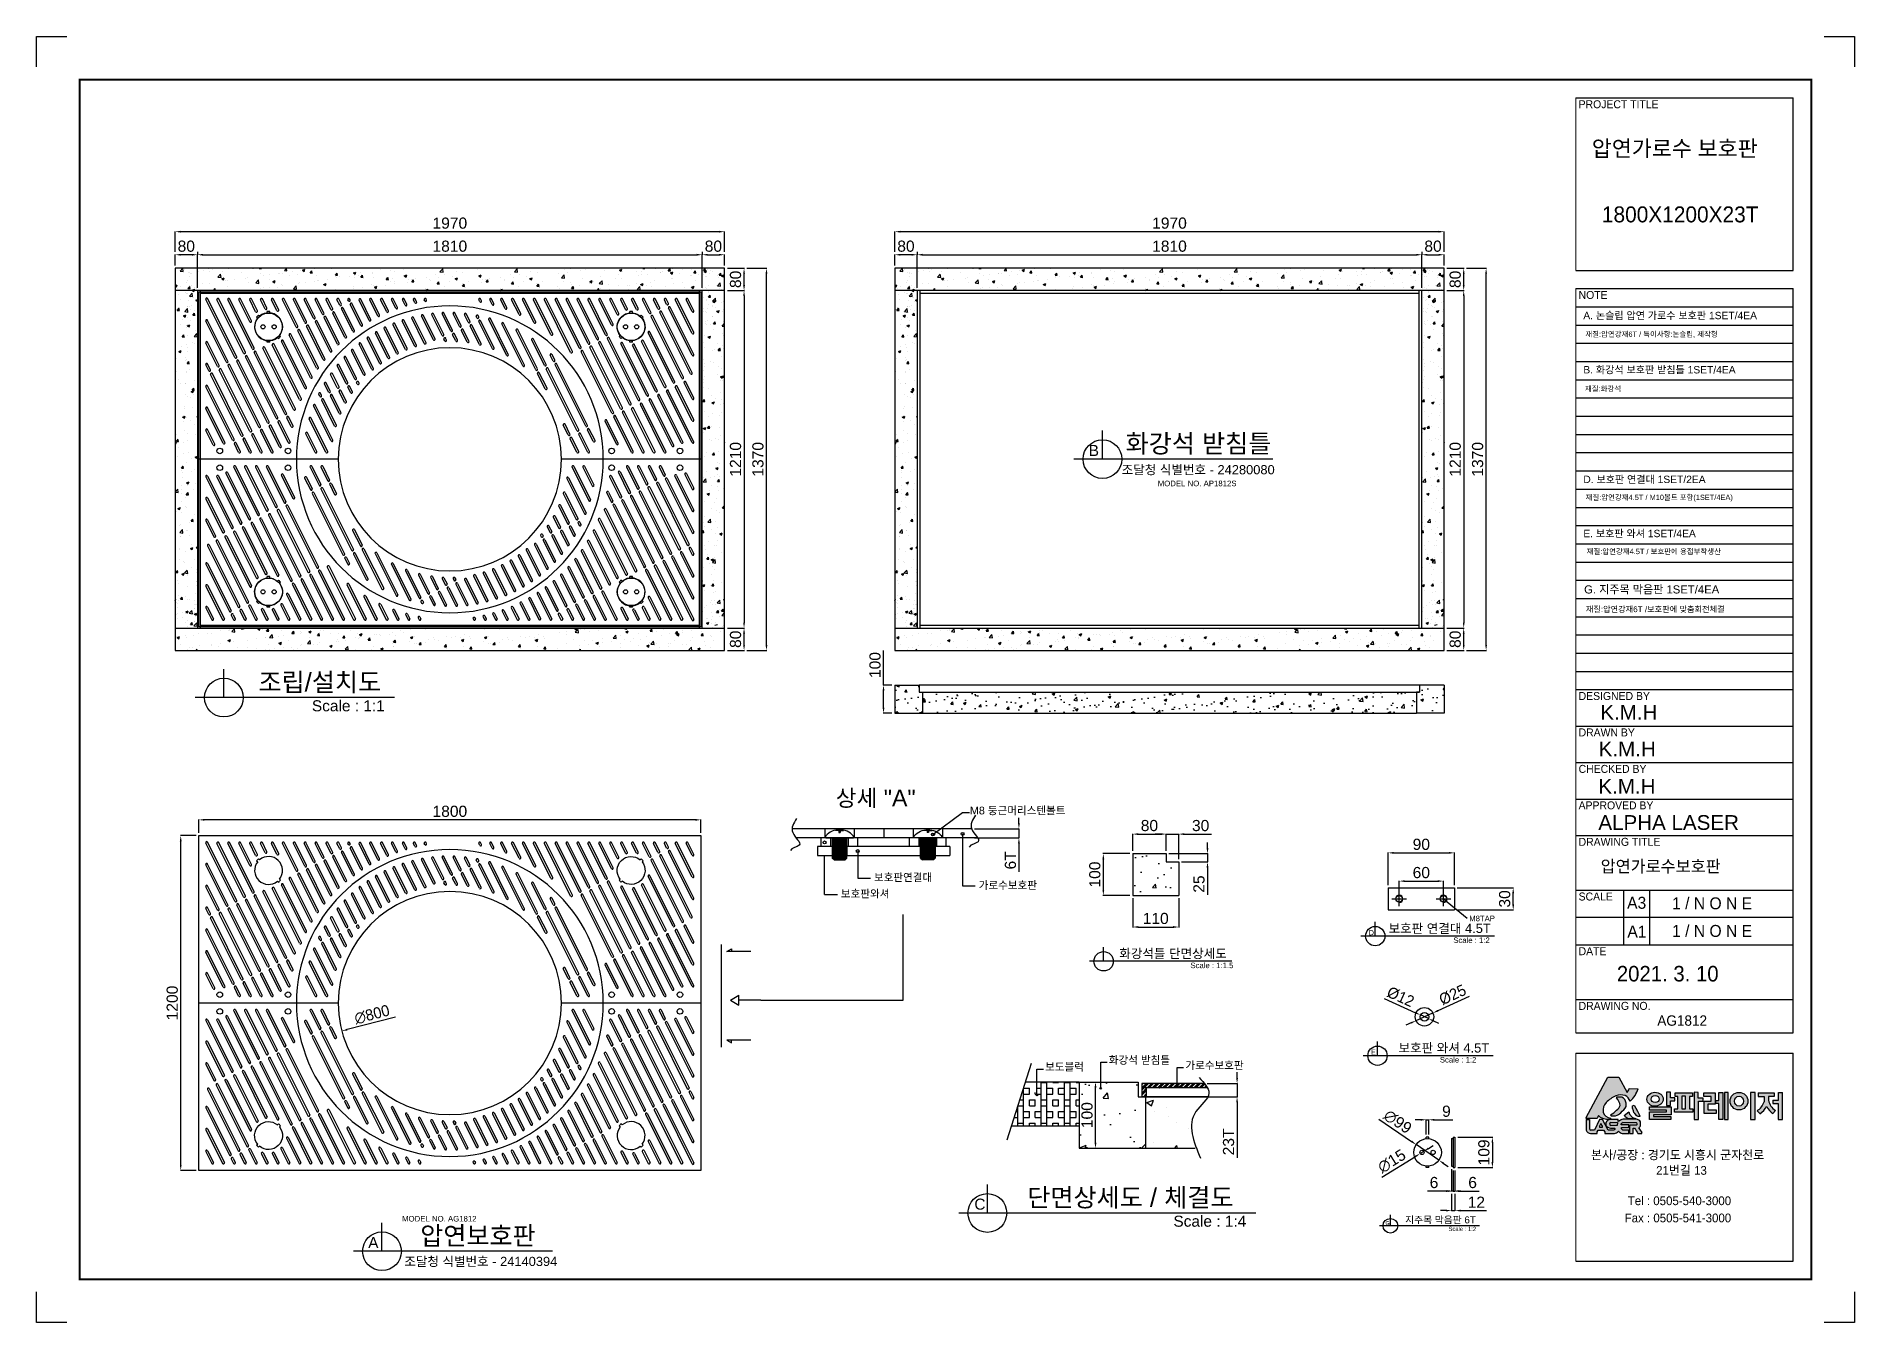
# Model space of a CAD drawing. Header units: millimetres. Extents: x 28332 to 34852, y -49763 to -45153.
import ezdxf
from ezdxf.enums import TextEntityAlignment as Align

# ---------------------------------------------------------------- set-up
doc = ezdxf.new("R2010")
doc.units = ezdxf.units.MM
for name, color, linetype in [('LAYOUT', 7, 'Continuous'), ('TEXT', 7, 'Continuous'), ('받침틀', 251, 'Continuous')]:
    doc.layers.add(name, color=color, linetype=linetype)
doc.styles.add('H', font='')
doc.styles.get("Standard").update_dxf_attribs({"font": 'arial.ttf'})
doc.styles.get('H').set_extended_font_data('Dotum')
doc.dimstyles.new('ISO-25', dxfattribs={"dimtxt": 40, "dimasz": 20, "dimexe": 1.25, "dimexo": 10, "dimgap": 10, "dimtad": 1, "dimdec": 0, "dimtxsty": 'Standard', "dimcen": 2.5, "dimclrd": 3, "dimclre": 3, "dimclrt": 3, "dimadec": 0, "dimazin": 0, "dimtfac": 1, "dimtdec": 0, "dimtmove": 0, "dimatfit": 3, "dimfxl": 0, "dimarcsym": 0})
pattern_1 = [(50, (18946.8, -49436.316), (100.20157, -8.7665), [10.4775, -115.2525]), (355, (18946.8, -49436.32), (-19.3839, 105.0813), [8.382, -92.2023]), (100.45144, (18955.15, -49437.05), (80.8177, 96.31476), [8.9045, -97.9496]), (46.1842, (18946.8, -49408.38), (149.0935, -23.1233), [15.7162, -172.8787]), (96.6356, (18959.23, -49410.3), (130.5723, 136.0844), [13.3568, -146.9246]), (351.1842, (18946.8, -49408.38), (130.5723, 136.0844), [12.573, -138.3029]), (21, (18960.77, -49415.36), (83.3879, -56.24586), [10.4775, -115.2525]), (326, (18960.77, -49415.36), (33.9911, 101.3034), [8.382, -92.202]), (71.45144, (18967.72, -49420.05), (117.379, 45.0575), [8.9045, -97.9495]), (37.5, (18946.803, -49436.316), (1.69873, 46.50527), [0, -91.0844, 0, -93.599, 0, -92.55125]), (7.5, (18946.803, -49436.316), (36.75081, 55.09932), [0, -53.3654, 0, -88.9889, 0, -35.27425]), (327.5, (18915.65, -49436.316), (74.57483, -3.15081), [0, -34.925, 0, -108.966, 0, -144.5895]), (317.5, (18901.68, -49436.316), (81.47105, 13.98457), [0, -45.4025, 0, -72.3646, 0, -102.6795])]

msp = doc.modelspace()

# ---------------------------------------------------------------- texts
at = {"style": 'H'}
for s, height, p in [('PROJECT TITLE', 28.586, (33861.9, -45410.2)), ('압연가로수 보호판', 57.17, (33909.1, -45582.8)), ('1800X1200X23T', 57.173, (33945.4, -45819.2)), ('NOTE', 28.59, (33861.9, -46093.7)), ('DESIGNED BY', 28.586, (33861.9, -47531.2)), ('DRAWN BY', 28.59, (33861.9, -47661.8)), ('CHECKED BY', 28.59, (33861.9, -47792.5)), ('APPROVED BY', 28.586, (33861.9, -47923.2)), ('DRAWING TITLE', 28.586, (33861.9, -48053.9)), ('압연가로수보호판', 42.88, (33940.9, -48148.8)), ('SCALE', 28.59, (33861.9, -48249.9)), ('A3', 42.88, (34035.8, -48279.6)), ('1 / N O N E', 42.879, (34197, -48281.5)), ('A1', 42.88, (34036.8, -48382.6)), ('1 / N O N E', 42.879, (34197, -48380.4)), ('DATE', 28.59, (33861.9, -48445.9)), ('2021. 3. 10', 55.743, (33998.9, -48540.1)), ('DRAWING NO.', 28.586, (33861.9, -48641.9)), ('AG1812', 37.16, (34144.1, -48698.8)), ('본사/공장 : 경기도 시흥시 군자천로', 31.445, (33906.4, -49177.7)), ('21번길 13', 31.44, (34139.9, -49233)), ('Tel : 0505-540-3000', 31.445, (34038.2, -49341.9)), ('Fax : 0505-541-3000', 31.445, (34027, -49403.5))]:
    msp.add_text(s, height=height, dxfattribs=at).set_placement(p)
for s, height, p in [('A. 논슬립 압연 가로수 보호판 1SET/4EA', 26.4, (33878.8, -46166.3)), ('재질:압연강재6T / 특이사항:논슬립, 제작형', 19.008, (33886.2, -46229.6)), ('B. 화강석 보호판 받침틀 1SET/4EA', 26.4, (33878.8, -46360.7)), ('재질:화강석', 19.01, (33884.7, -46424.8)), ('B', 39.6, (32105.3, -46656.7)), ('조달청 식별번호 - 24280080', 33, (32223.4, -46722.3)), ('MODEL NO. AP1812S', 20, (32352.7, -46765)), ('D. 보호판 연결대 1SET/2EA', 26.4, (33878.8, -46753.6)), ('재질:압연강재4.5T / M10볼트 포함(1SET/4EA)', 19.008, (33886.8, -46814.4)), ('E. 보호판 와셔 1SET/4EA', 26.4, (33878.8, -46947.6)), ('재질:압연강재4.5T / 보호판에 용접부착생산', 19.008, (33890.5, -47008.4)), ('G. 지주목 막음판 1SET/4EA', 29.04, (33881.6, -47149.4)), ('재질:압연강재6T /보호판에 맞춤회전체결', 20.909, (33887.8, -47216.4)), ('K.M.H', 52.8, (33939.6, -47601.8)), ('K.M.H', 52.8, (33933.7, -47733)), ('K.M.H', 52.8, (33932.7, -47867.1)), ('M8 둥근머리스텐볼트', 27.72, (31679.1, -47941.3)), ('ALPHA LASER', 52.8, (33932.7, -47996.8)), ('보호판연결대', 27.72, (31335.3, -48180.8)), ('가로수보호판', 27.72, (31711.1, -48209)), ('보호판와셔', 27.72, (31216.7, -48239.5)), ('M8TAP', 19.8, (33469.7, -48324.1)), ('D', 18.5, (33109.4, -48374.3)), ('보도블럭', 27.72, (31948.9, -48859.9)), ('화강석 받침틀', 27.72, (32177.4, -48835.6)), ('가로수보호판', 27.72, (32451.9, -48854.4)), ('E', 18.5, (33117.5, -48802.8)), ('C', 39.6, (31695.2, -49358.1)), ('MODEL NO. AG1812', 20, (29643.2, -49400.5)), ('A', 39.6, (29521.7, -49496)), ('조달청 식별번호 - 24140394', 33, (29651, -49560.1))]:
    msp.add_text(s, height=height).set_placement(p)
at = {"color": 4}
msp.add_text('상세 "A"', height=59.4, dxfattribs=at).set_placement((31198.3, -47912.1))
at = {"layer": 'TEXT'}
for s, height, p in [('화강석 받침틀', 66, (32498.8, -46645.1)), ('조립/설치도', 66, (29348.2, -47500)), ('보호판 연결대 4.5T', 33, (33363.7, -48366.3)), ('보호판 와셔 4.5T', 33, (33378.6, -48794.8)), ('단면상세도 / 체결도', 66, (32254.7, -49347.3)), ('압연보호판', 66, (29915.3, -49484.4))]:
    msp.add_text(s, height=height, dxfattribs=at).set_placement(p, align=Align.CENTER)
for s, height, p in [('Scale : 1:1', 39.6, (29319.8, -47571.8)), ('Scale : 1:2', 19.8, (33412.5, -48402.2)), ('Scale : 1:2', 19.8, (33364.4, -48830.7)), ('Scale : 1:4', 39.6, (32409, -49419.2))]:
    msp.add_text(s, height=height, dxfattribs=at).set_placement(p)

# ---------------------------------------------------------------- blocks, each defined once
blk = doc.blocks.new('*D17')
at = {"color": 3, "lineweight": -2, "transparency": 16777216}
for p, q in [((33179.1, -48194.6), (33179.1, -48077.9)), ((33199.1, -48079.2), (33396.7, -48079.2)), ((33416.7, -48194.6), (33416.7, -48077.9))]:
    blk.add_line(p, q, dxfattribs=at)
at = {"color": 3, "transparency": 16777216}
for points in [[(33199.1, -48075.9), (33199.1, -48082.5), (33179.1, -48079.2)], [(33396.7, -48075.9), (33396.7, -48082.5), (33416.7, -48079.2)]]:
    blk.add_solid(points, dxfattribs=at)
at = {"layer": 'Defpoints', "color": 0, "transparency": 16777216}
for p in [(33416.7, -48079.2), (33179.1, -48204.6), (33416.7, -48204.6)]:
    blk.add_point(p, dxfattribs=at)
at = {"color": 3, "transparency": 16777216, "insert": (33297.9, -48048.8), "char_height": 40, "attachment_point": 5}
blk.add_mtext('90', dxfattribs=at)
blk = doc.blocks.new('*D18')
at = {"color": 3, "lineweight": -2, "transparency": 16777216}
for p, q in [((33426.7, -48204.6), (33628.6, -48204.6)), ((33627.4, -48263.8), (33627.4, -48224.6)), ((33426.7, -48283.8), (33628.6, -48283.8))]:
    blk.add_line(p, q, dxfattribs=at)
at = {"color": 3, "transparency": 16777216}
for points in [[(33624, -48224.6), (33630.7, -48224.6), (33627.4, -48204.6)], [(33624, -48263.8), (33630.7, -48263.8), (33627.4, -48283.8)]]:
    blk.add_solid(points, dxfattribs=at)
at = {"layer": 'Defpoints', "color": 0, "transparency": 16777216}
for p in [(33416.7, -48204.6), (33627.4, -48204.6), (33416.7, -48283.8)]:
    blk.add_point(p, dxfattribs=at)
at = {"color": 3, "transparency": 16777216, "insert": (33596.9, -48244.2), "char_height": 40, "attachment_point": 5, "rotation": 90}
blk.add_mtext('30', dxfattribs=at)
blk = doc.blocks.new('*D19')
at = {"color": 3, "lineweight": -2, "transparency": 16777216}
for p, q in [((33469.5, -48593.8), (33357.4, -48644.9)), ((33260.9, -48688.8), (33242.7, -48697.1)), ((33279.1, -48680.5), (33339.2, -48653.1))]:
    blk.add_line(p, q, dxfattribs=at)
at = {"color": 3, "transparency": 16777216}
for points in [[(33259.5, -48685.8), (33262.3, -48691.8), (33279.1, -48680.5)], [(33356, -48641.8), (33358.8, -48647.9), (33339.2, -48653.1)]]:
    blk.add_solid(points, dxfattribs=at)
at = {"layer": 'Defpoints', "color": 0, "transparency": 16777216}
for p in [(33279.1, -48680.5), (33339.2, -48653.1)]:
    blk.add_point(p, dxfattribs=at)
at = {"color": 3, "transparency": 16777216, "insert": (33410.1, -48587.9), "char_height": 40, "attachment_point": 5, "rotation": 24.48394}
blk.add_mtext('{\\fMS PGothic|b0|i0|c129|p34;%%C25}', dxfattribs=at)
blk = doc.blocks.new('*D20')
at = {"color": 3, "lineweight": -2, "transparency": 16777216}
for p, q in [((33164.3, -48601.3), (33276.5, -48652.1)), ((33323.6, -48673.4), (33294.7, -48660.3)), ((33341.8, -48681.6), (33360, -48689.8))]:
    blk.add_line(p, q, dxfattribs=at)
at = {"color": 3, "transparency": 16777216}
for points in [[(33277.9, -48649), (33275.1, -48655.1), (33294.7, -48660.3)], [(33343.2, -48678.6), (33340.4, -48684.6), (33323.6, -48673.4)]]:
    blk.add_solid(points, dxfattribs=at)
at = {"layer": 'Defpoints', "color": 0, "transparency": 16777216}
for p in [(33294.7, -48660.3), (33323.6, -48673.4)]:
    blk.add_point(p, dxfattribs=at)
at = {"color": 3, "transparency": 16777216, "insert": (33223.6, -48595.2), "char_height": 40, "attachment_point": 5, "rotation": 335.6577}
blk.add_mtext('{\\fMS PGothic|b0|i0|c129|p34;%%C12}', dxfattribs=at)
blk = doc.blocks.new('*D21')
at = {"color": 3, "lineweight": -2, "transparency": 16777216}
for p, q in [((33218.7, -48234.2), (33218.7, -48179.2)), ((33238.7, -48180.4), (33357.1, -48180.4)), ((33377.1, -48234.2), (33377.1, -48179.2))]:
    blk.add_line(p, q, dxfattribs=at)
at = {"color": 3, "transparency": 16777216}
for points in [[(33238.7, -48177.1), (33238.7, -48183.8), (33218.7, -48180.4)], [(33357.1, -48177.1), (33357.1, -48183.8), (33377.1, -48180.4)]]:
    blk.add_solid(points, dxfattribs=at)
at = {"layer": 'Defpoints', "color": 0, "transparency": 16777216}
for p in [(33377.1, -48180.4), (33218.7, -48244.2), (33377.1, -48244.2)]:
    blk.add_point(p, dxfattribs=at)
at = {"color": 3, "transparency": 16777216, "insert": (33297.9, -48150), "char_height": 40, "attachment_point": 5}
blk.add_mtext('60', dxfattribs=at)
blk = doc.blocks.new('A$C36924EFD')
for p, q in [((0, 45), (0, -45)), ((0, 45), (6, 45)), ((6, -45), (6, 45)), ((0, -45), (6, -45))]:
    blk.add_line(p, q)
blk = doc.blocks.new('*D22')
at = {"color": 3, "lineweight": -2, "transparency": 16777216}
for p, q in [((31855, -47973.3), (31855, -47953.3)), ((31695.4, -47993.3), (31856.3, -47993.3)), ((31695.4, -48025), (31856.3, -48025)), ((31855, -47993.3), (31855, -48025)), ((31855, -48045), (31855, -48147))]:
    blk.add_line(p, q, dxfattribs=at)
at = {"color": 3, "transparency": 16777216}
for points in [[(31851.7, -47973.3), (31858.4, -47973.3), (31855, -47993.3)], [(31851.7, -48045), (31858.4, -48045), (31855, -48025)]]:
    blk.add_solid(points, dxfattribs=at)
at = {"layer": 'Defpoints', "color": 0, "transparency": 16777216}
for p in [(31685.4, -47993.3), (31685.4, -48025), (31855, -48025)]:
    blk.add_point(p, dxfattribs=at)
at = {"color": 3, "transparency": 16777216, "insert": (31824.6, -48106), "char_height": 40, "attachment_point": 5, "rotation": 90}
blk.add_mtext('6T', dxfattribs=at)
blk = doc.blocks.new('A$C5731754A')
at = {"color": 1}
for p, q in [((-37.5, 0), (-37.5, 5.7)), ((-37.5, 0), (37.5, 0)), ((-20, 0), (-20, -55)), ((-20, 0), (20, 0)), ((-11.2, 19.7), (-11.2, 20.5)), ((-1.9, 19.7), (-11.2, 19.7)), ((-1.9, 19.7), (-1.9, 14.1)), ((-1.9, 14.1), (1.9, 14.1)), ((1.9, 19.7), (1.9, 14.1)), ((1.9, 19.7), (11.2, 19.7)), ((11.2, 19.7), (11.2, 20.5)), ((20, -55), (20, 0)), ((37.5, 0), (37.5, 5.7)), ((-20, -2.5), (20, -2.5)), ((-20, -5), (20, -5)), ((-20, -7.5), (20, -7.5)), ((-20, -7.5), (20, -7.5)), ((-20, -10), (20, -10)), ((-20, -12.5), (20, -12.5)), ((-20, -12.5), (20, -12.5)), ((-20, -15), (20, -15)), ((-20, -17.5), (20, -17.5)), ((-20, -17.5), (20, -17.5)), ((-20, -20), (20, -20)), ((-20, -22.5), (20, -22.5)), ((-20, -22.5), (20, -22.5)), ((-20, -25), (20, -25)), ((-20, -27.5), (20, -27.5)), ((-20, -27.5), (20, -27.5)), ((-20, -30), (20, -30)), ((-20, -32.5), (20, -32.5)), ((-20, -35), (20, -35)), ((-20, -37.5), (20, -37.5)), ((-20, -40), (20, -40)), ((-20, -42.5), (20, -42.5)), ((-20, -45), (20, -45)), ((-20, -47.5), (20, -47.5)), ((-20, -50), (20, -50)), ((-20, -52.5), (20, -52.5)), ((-15, -60), (-20, -55)), ((-20, -55), (20, -55)), ((-17.5, -57.5), (17.5, -57.5)), ((-15, -60), (15, -60)), ((20, -55), (15, -60))]:
    blk.add_line(p, q, dxfattribs=at)
blk.add_arc((0, -30.4), 52, 43.8928, 136.1072, dxfattribs=at)
blk = doc.blocks.new('*D24')
at = {"color": 3, "lineweight": -2, "transparency": 16777216}
for p, q in [((32637.3, -48885.8), (32637.3, -48865.8)), ((32530, -48905.8), (32638.5, -48905.8)), ((32540.7, -48953.3), (32638.5, -48953.3)), ((32637.3, -48905.8), (32637.3, -48953.3)), ((32637.3, -48973.3), (32637.3, -49171.9))]:
    blk.add_line(p, q, dxfattribs=at)
at = {"color": 3, "transparency": 16777216}
for points in [[(32633.9, -48885.8), (32640.6, -48885.8), (32637.3, -48905.8)], [(32633.9, -48973.3), (32640.6, -48973.3), (32637.3, -48953.3)]]:
    blk.add_solid(points, dxfattribs=at)
at = {"layer": 'Defpoints', "color": 0, "transparency": 16777216}
for p in [(32520, -48905.8), (32530.7, -48953.3), (32637.3, -48905.8)]:
    blk.add_point(p, dxfattribs=at)
at = {"color": 3, "transparency": 16777216, "insert": (32606.8, -49115.2), "char_height": 40, "attachment_point": 5, "rotation": 90}
blk.add_mtext('23T', dxfattribs=at)
blk = doc.blocks.new('*D25')
at = {"color": 3, "lineweight": -2, "transparency": 16777216}
for p, q in [((32081.6, -48900.5), (32130.9, -48900.5)), ((32129.7, -49118.1), (32129.7, -48920.5)), ((32081.6, -49138.1), (32130.9, -49138.1))]:
    blk.add_line(p, q, dxfattribs=at)
at = {"color": 3, "transparency": 16777216}
for points in [[(32126.3, -48920.5), (32133, -48920.5), (32129.7, -48900.5)], [(32126.3, -49118.1), (32133, -49118.1), (32129.7, -49138.1)]]:
    blk.add_solid(points, dxfattribs=at)
at = {"layer": 'Defpoints', "color": 0, "transparency": 16777216}
for p in [(32071.6, -48900.5), (32129.7, -48900.5), (32071.6, -49138.1)]:
    blk.add_point(p, dxfattribs=at)
at = {"color": 3, "transparency": 16777216, "insert": (32099.2, -49019.3), "char_height": 40, "attachment_point": 5, "rotation": 90}
blk.add_mtext('100', dxfattribs=at)
blk = doc.blocks.new('*D29')
at = {"color": 3, "lineweight": -2, "transparency": 16777216}
for p, q in [((31409.9, -45973.6), (31409.9, -45934)), ((31469.9, -45935.3), (31429.9, -45935.3)), ((31489.9, -46053.6), (31489.9, -45934))]:
    blk.add_line(p, q, dxfattribs=at)
at = {"color": 3, "transparency": 16777216}
for points in [[(31429.9, -45931.9), (31429.9, -45938.6), (31409.9, -45935.3)], [(31469.9, -45931.9), (31469.9, -45938.6), (31489.9, -45935.3)]]:
    blk.add_solid(points, dxfattribs=at)
at = {"layer": 'Defpoints', "color": 0, "transparency": 16777216}
for p in [(31409.9, -45935.3), (31409.9, -45983.6), (31489.9, -46063.6)]:
    blk.add_point(p, dxfattribs=at)
at = {"color": 3, "transparency": 16777216, "insert": (31449.9, -45904.8), "char_height": 40, "attachment_point": 5}
blk.add_mtext('80', dxfattribs=at)
blk = doc.blocks.new('*D30')
at = {"color": 3, "lineweight": -2, "transparency": 16777216}
for p, q in [((31489.9, -45925.3), (31489.9, -45934)), ((31509.9, -45935.3), (33279.9, -45935.3)), ((33299.9, -46053.6), (33299.9, -45934))]:
    blk.add_line(p, q, dxfattribs=at)
at = {"color": 3, "transparency": 16777216}
for points in [[(31509.9, -45931.9), (31509.9, -45938.6), (31489.9, -45935.3)], [(33279.9, -45931.9), (33279.9, -45938.6), (33299.9, -45935.3)]]:
    blk.add_solid(points, dxfattribs=at)
at = {"layer": 'Defpoints', "color": 0, "transparency": 16777216}
for p in [(31489.9, -45935.3), (33299.9, -45935.3), (33299.9, -46063.6)]:
    blk.add_point(p, dxfattribs=at)
at = {"color": 3, "transparency": 16777216, "insert": (32394.9, -45904.8), "char_height": 40, "attachment_point": 5}
blk.add_mtext('1810', dxfattribs=at)
blk = doc.blocks.new('*D31')
at = {"color": 3, "lineweight": -2, "transparency": 16777216}
for p, q in [((33299.9, -45925.3), (33299.9, -45934)), ((33319.9, -45935.3), (33359.9, -45935.3)), ((33379.9, -45973.6), (33379.9, -45934))]:
    blk.add_line(p, q, dxfattribs=at)
at = {"color": 3, "transparency": 16777216}
for points in [[(33319.9, -45931.9), (33319.9, -45938.6), (33299.9, -45935.3)], [(33359.9, -45931.9), (33359.9, -45938.6), (33379.9, -45935.3)]]:
    blk.add_solid(points, dxfattribs=at)
at = {"layer": 'Defpoints', "color": 0, "transparency": 16777216}
for p in [(33299.9, -45935.3), (33379.9, -45935.3), (33379.9, -45983.6)]:
    blk.add_point(p, dxfattribs=at)
at = {"color": 3, "transparency": 16777216, "insert": (33339.9, -45904.8), "char_height": 40, "attachment_point": 5}
blk.add_mtext('80', dxfattribs=at)
blk = doc.blocks.new('*D23')
at = {"color": 3, "lineweight": -2, "transparency": 16777216}
for p, q in [((31409.9, -45925.3), (31409.9, -45851.4)), ((33359.9, -45852.6), (31429.9, -45852.6)), ((33379.9, -45925.3), (33379.9, -45851.4))]:
    blk.add_line(p, q, dxfattribs=at)
at = {"color": 3, "transparency": 16777216}
for points in [[(31429.9, -45849.3), (31429.9, -45856), (31409.9, -45852.6)], [(33359.9, -45849.3), (33359.9, -45856), (33379.9, -45852.6)]]:
    blk.add_solid(points, dxfattribs=at)
at = {"layer": 'Defpoints', "color": 0, "transparency": 16777216}
for p in [(31409.9, -45852.6), (31409.9, -45935.3), (33379.9, -45935.3)]:
    blk.add_point(p, dxfattribs=at)
at = {"color": 3, "transparency": 16777216, "insert": (32394.9, -45822.2), "char_height": 40, "attachment_point": 5}
blk.add_mtext('1970', dxfattribs=at)
blk = doc.blocks.new('*D32')
at = {"color": 3, "lineweight": -2, "transparency": 16777216}
for p, q in [((33389.9, -45983.6), (33451.1, -45983.6)), ((33449.9, -46043.6), (33449.9, -46003.6)), ((33389.9, -46063.6), (33451.1, -46063.6))]:
    blk.add_line(p, q, dxfattribs=at)
at = {"color": 3, "transparency": 16777216}
for points in [[(33446.6, -46003.6), (33453.2, -46003.6), (33449.9, -45983.6)], [(33446.6, -46043.6), (33453.2, -46043.6), (33449.9, -46063.6)]]:
    blk.add_solid(points, dxfattribs=at)
at = {"layer": 'Defpoints', "color": 0, "transparency": 16777216}
for p in [(33379.9, -45983.6), (33449.9, -45983.6), (33379.9, -46063.6)]:
    blk.add_point(p, dxfattribs=at)
at = {"color": 3, "transparency": 16777216, "insert": (33419.5, -46023.6), "char_height": 40, "attachment_point": 5, "rotation": 90}
blk.add_mtext('80', dxfattribs=at)
blk = doc.blocks.new('*D26')
at = {"color": 3, "lineweight": -2, "transparency": 16777216}
for p, q in [((33430.5, -46063.6), (33451.1, -46063.6)), ((33449.9, -46083.6), (33449.9, -47253.6)), ((33389.9, -47273.6), (33451.1, -47273.6))]:
    blk.add_line(p, q, dxfattribs=at)
at = {"color": 3, "transparency": 16777216}
for points in [[(33446.6, -46083.6), (33453.2, -46083.6), (33449.9, -46063.6)], [(33446.6, -47253.6), (33453.2, -47253.6), (33449.9, -47273.6)]]:
    blk.add_solid(points, dxfattribs=at)
at = {"layer": 'Defpoints', "color": 0, "transparency": 16777216}
for p in [(33420.5, -46063.6), (33379.9, -47273.6), (33449.9, -47273.6)]:
    blk.add_point(p, dxfattribs=at)
at = {"color": 3, "transparency": 16777216, "insert": (33419.5, -46668.6), "char_height": 40, "attachment_point": 5, "rotation": 90}
blk.add_mtext('1210', dxfattribs=at)
blk = doc.blocks.new('*D27')
at = {"color": 3, "lineweight": -2, "transparency": 16777216}
for p, q in [((33439.9, -47273.6), (33448.6, -47273.6)), ((33449.9, -47333.6), (33449.9, -47293.6)), ((33389.9, -47353.6), (33451.1, -47353.6))]:
    blk.add_line(p, q, dxfattribs=at)
at = {"color": 3, "transparency": 16777216}
for points in [[(33446.6, -47293.6), (33453.2, -47293.6), (33449.9, -47273.6)], [(33446.6, -47333.6), (33453.2, -47333.6), (33449.9, -47353.6)]]:
    blk.add_solid(points, dxfattribs=at)
at = {"layer": 'Defpoints', "color": 0, "transparency": 16777216}
for p in [(33449.9, -47273.6), (33449.9, -47273.6), (33379.9, -47353.6)]:
    blk.add_point(p, dxfattribs=at)
at = {"color": 3, "transparency": 16777216, "insert": (33419.5, -47313.6), "char_height": 40, "attachment_point": 5, "rotation": 90}
blk.add_mtext('80', dxfattribs=at)
blk = doc.blocks.new('*D16')
at = {"color": 3, "lineweight": -2, "transparency": 16777216}
for p, q in [((33459.9, -45983.6), (33531.4, -45983.6)), ((33530.2, -47333.6), (33530.2, -46003.6)), ((33459.9, -47353.6), (33531.4, -47353.6))]:
    blk.add_line(p, q, dxfattribs=at)
at = {"color": 3, "transparency": 16777216}
for points in [[(33526.9, -46003.6), (33533.5, -46003.6), (33530.2, -45983.6)], [(33526.9, -47333.6), (33533.5, -47333.6), (33530.2, -47353.6)]]:
    blk.add_solid(points, dxfattribs=at)
at = {"layer": 'Defpoints', "color": 0, "transparency": 16777216}
for p in [(33449.9, -45983.6), (33530.2, -45983.6), (33449.9, -47353.6)]:
    blk.add_point(p, dxfattribs=at)
at = {"color": 3, "transparency": 16777216, "insert": (33499.8, -46668.6), "char_height": 40, "attachment_point": 5, "rotation": 90}
blk.add_mtext('1370', dxfattribs=at)
blk = doc.blocks.new('*D28')
at = {"color": 3, "lineweight": -2, "transparency": 16777216}
for p, q in [((31369.5, -47478.3), (31369.5, -47353.8)), ((31399.9, -47478.3), (31368.3, -47478.3)), ((31369.5, -47558.3), (31369.5, -47498.3)), ((31399.9, -47578.3), (31368.3, -47578.3))]:
    blk.add_line(p, q, dxfattribs=at)
at = {"color": 3, "transparency": 16777216}
for points in [[(31366.2, -47498.3), (31372.9, -47498.3), (31369.5, -47478.3)], [(31366.2, -47558.3), (31372.9, -47558.3), (31369.5, -47578.3)]]:
    blk.add_solid(points, dxfattribs=at)
at = {"layer": 'Defpoints', "color": 0, "transparency": 16777216}
for p in [(31369.5, -47478.3), (31409.9, -47478.3), (31409.9, -47578.3)]:
    blk.add_point(p, dxfattribs=at)
at = {"color": 3, "transparency": 16777216, "insert": (31339.1, -47406), "char_height": 40, "attachment_point": 5, "rotation": 90}
blk.add_mtext('100', dxfattribs=at)
blk = doc.blocks.new('*D2')
at = {"color": 3, "lineweight": -2, "transparency": 16777216}
for p, q in [((16880.3, -24788.6), (16997.3, -24868.4)), ((17095.6, -24935.4), (17013.8, -24879.6)), ((17112.1, -24946.7), (17128.6, -24958))]:
    blk.add_line(p, q, dxfattribs=at)
at = {"color": 3, "transparency": 16777216}
for points in [[(16999.2, -24865.6), (16995.4, -24871.1), (17013.8, -24879.6)], [(17114, -24944), (17110.2, -24949.5), (17095.6, -24935.4)]]:
    blk.add_solid(points, dxfattribs=at)
at = {"layer": 'Defpoints', "color": 0, "transparency": 16777216}
for p in [(17013.8, -24879.6), (17095.6, -24935.4)]:
    blk.add_point(p, dxfattribs=at)
at = {"color": 3, "transparency": 16777216, "insert": (16947.7, -24797.7), "char_height": 40, "attachment_point": 5, "rotation": 325.69711}
blk.add_mtext('∅99', dxfattribs=at)
blk = doc.blocks.new('*D3')
at = {"color": 3, "lineweight": -2, "transparency": 16777216}
for p, q in [((17041.1, -24903.6), (17028.3, -24911.5)), ((17058.1, -24893.1), (17075.1, -24882.5)), ((16890.7, -24996.7), (17011.3, -24922))]:
    blk.add_line(p, q, dxfattribs=at)
at = {"color": 3, "transparency": 16777216}
for points in [[(17056.3, -24890.2), (17059.8, -24895.9), (17041.1, -24903.6)], [(17009.6, -24919.2), (17013.1, -24924.8), (17028.3, -24911.5)]]:
    blk.add_solid(points, dxfattribs=at)
at = {"layer": 'Defpoints', "color": 0, "transparency": 16777216}
for p in [(17041.1, -24903.6), (17028.3, -24911.5)]:
    blk.add_point(p, dxfattribs=at)
at = {"color": 3, "transparency": 16777216, "insert": (16926.5, -24938.8), "char_height": 40, "attachment_point": 5, "rotation": 31.77251}
blk.add_mtext('∅15', dxfattribs=at)
blk = doc.blocks.new('*D4')
at = {"color": 3, "lineweight": -2, "transparency": 16777216}
for p, q in [((17030.2, -24790.5), (17010.2, -24790.5)), ((17050.2, -24843), (17050.2, -24789.2)), ((17050.2, -24790.5), (17059.2, -24790.5)), ((17059.2, -24843), (17059.2, -24789.2)), ((17079.2, -24790.5), (17145.5, -24790.5))]:
    blk.add_line(p, q, dxfattribs=at)
at = {"color": 3, "transparency": 16777216}
for points in [[(17030.2, -24787.2), (17030.2, -24793.8), (17050.2, -24790.5)], [(17079.2, -24787.2), (17079.2, -24793.8), (17059.2, -24790.5)]]:
    blk.add_solid(points, dxfattribs=at)
at = {"layer": 'Defpoints', "color": 0, "transparency": 16777216}
for p in [(17059.2, -24790.5), (17050.2, -24853), (17059.2, -24853)]:
    blk.add_point(p, dxfattribs=at)
at = {"color": 3, "transparency": 16777216, "insert": (17122.4, -24760.1), "char_height": 40, "attachment_point": 5}
blk.add_mtext('9', dxfattribs=at)
blk = doc.blocks.new('*D5')
at = {"color": 3, "lineweight": -2, "transparency": 16777216}
for p, q in [((17163.1, -24853), (17288.5, -24853)), ((17287.2, -24873), (17287.2, -24942)), ((17163.1, -24962), (17288.5, -24962))]:
    blk.add_line(p, q, dxfattribs=at)
at = {"color": 3, "transparency": 16777216}
for points in [[(17283.9, -24873), (17290.5, -24873), (17287.2, -24853)], [(17283.9, -24942), (17290.5, -24942), (17287.2, -24962)]]:
    blk.add_solid(points, dxfattribs=at)
at = {"layer": 'Defpoints', "color": 0, "transparency": 16777216}
for p in [(17153.1, -24853), (17153.1, -24962), (17287.2, -24962)]:
    blk.add_point(p, dxfattribs=at)
at = {"color": 3, "transparency": 16777216, "insert": (17256.8, -24907.5), "char_height": 40, "attachment_point": 5, "rotation": 90}
blk.add_mtext('109', dxfattribs=at)
blk = doc.blocks.new('*D6')
at = {"color": 3, "lineweight": -2, "transparency": 16777216}
for p, q in [((17147.1, -24972), (17147.1, -25047.3)), ((17153.1, -24972), (17153.1, -25047.3)), ((17127.1, -25046), (17107.1, -25046)), ((17147.1, -25046), (17153.1, -25046)), ((17173.1, -25046), (17239.5, -25046))]:
    blk.add_line(p, q, dxfattribs=at)
at = {"color": 3, "transparency": 16777216}
for points in [[(17127.1, -25042.7), (17127.1, -25049.3), (17147.1, -25046)], [(17173.1, -25042.7), (17173.1, -25049.3), (17153.1, -25046)]]:
    blk.add_solid(points, dxfattribs=at)
at = {"layer": 'Defpoints', "color": 0, "transparency": 16777216}
for p in [(17147.1, -24962), (17153.1, -24962), (17153.1, -25046)]:
    blk.add_point(p, dxfattribs=at)
at = {"color": 3, "transparency": 16777216, "insert": (17216.3, -25015.6), "char_height": 40, "attachment_point": 5}
blk.add_mtext('6', dxfattribs=at)
blk = doc.blocks.new('*D7')
at = {"color": 3, "lineweight": -2, "transparency": 16777216}
for p, q in [((17141.1, -24967), (17141.1, -25047.3)), ((17147.1, -24972), (17147.1, -25047.3)), ((17121.1, -25046), (17054.7, -25046)), ((17147.1, -25046), (17141.1, -25046)), ((17167.1, -25046), (17187.1, -25046))]:
    blk.add_line(p, q, dxfattribs=at)
at = {"color": 3, "transparency": 16777216}
for points in [[(17121.1, -25042.7), (17121.1, -25049.3), (17141.1, -25046)], [(17167.1, -25042.7), (17167.1, -25049.3), (17147.1, -25046)]]:
    blk.add_solid(points, dxfattribs=at)
at = {"layer": 'Defpoints', "color": 0, "transparency": 16777216}
for p in [(17141.1, -24957), (17147.1, -24962), (17141.1, -25046)]:
    blk.add_point(p, dxfattribs=at)
at = {"color": 3, "transparency": 16777216, "insert": (17077.9, -25015.6), "char_height": 40, "attachment_point": 5}
blk.add_mtext('6', dxfattribs=at)
blk = doc.blocks.new('*D8')
at = {"color": 3, "lineweight": -2, "transparency": 16777216}
for p, q in [((17141.1, -25056), (17141.1, -25117.3)), ((17153.1, -25056), (17153.1, -25117.3)), ((17121.1, -25116), (17101.1, -25116)), ((17141.1, -25116), (17153.1, -25116)), ((17173.1, -25116), (17266.2, -25116))]:
    blk.add_line(p, q, dxfattribs=at)
at = {"color": 3, "transparency": 16777216}
for points in [[(17121.1, -25112.7), (17121.1, -25119.3), (17141.1, -25116)], [(17173.1, -25112.7), (17173.1, -25119.3), (17153.1, -25116)]]:
    blk.add_solid(points, dxfattribs=at)
at = {"layer": 'Defpoints', "color": 0, "transparency": 16777216}
for p in [(17141.1, -25046), (17153.1, -25046), (17153.1, -25116)]:
    blk.add_point(p, dxfattribs=at)
at = {"color": 3, "transparency": 16777216, "insert": (17229.7, -25085.9), "char_height": 40, "attachment_point": 5}
blk.add_mtext('12', dxfattribs=at)
blk = doc.blocks.new('*D11')
at = {"color": 3, "lineweight": -2, "transparency": 16777216}
for p, q in [((-175, 264.3), (-271.6, 264.3)), ((-270.3, 134.3), (-270.3, 244.3)), ((-175, 114.3), (-271.6, 114.3))]:
    blk.add_line(p, q, dxfattribs=at)
at = {"color": 3, "transparency": 16777216}
for points in [[(-267, 244.3), (-273.6, 244.3), (-270.3, 264.3)], [(-273.6, 134.3), (-267, 134.3), (-270.3, 114.3)]]:
    blk.add_solid(points, dxfattribs=at)
at = {"layer": 'Defpoints', "color": 0, "transparency": 16777216}
for p in [(-270.3, 264.3), (-165, 264.3), (-165, 114.3)]:
    blk.add_point(p, dxfattribs=at)
at = {"color": 3, "transparency": 16777216, "insert": (-300.7, 189.3), "char_height": 40, "attachment_point": 5, "rotation": 90}
blk.add_mtext('100', dxfattribs=at)
blk = doc.blocks.new('*D12')
at = {"color": 3, "lineweight": -2, "transparency": 16777216}
for p, q in [((-165, 104.3), (-165, 0)), ((0, 104.3), (0, 0)), ((-145, 1.2), (-20, 1.2))]:
    blk.add_line(p, q, dxfattribs=at)
at = {"color": 3, "transparency": 16777216}
for points in [[(-145, 4.6), (-145, -2.1), (-165, 1.2)], [(-20, -2.1), (-20, 4.6), (0, 1.2)]]:
    blk.add_solid(points, dxfattribs=at)
at = {"layer": 'Defpoints', "color": 0, "transparency": 16777216}
for p in [(-165, 114.3), (0, 114.3), (0, 1.2)]:
    blk.add_point(p, dxfattribs=at)
at = {"color": 3, "transparency": 16777216, "insert": (-82.5, 31.7), "char_height": 40, "attachment_point": 5}
blk.add_mtext('110', dxfattribs=at)
blk = doc.blocks.new('*D13')
at = {"color": 3, "lineweight": -2, "transparency": 16777216}
for p, q in [((-165, 274.3), (-165, 335.5)), ((-145, 334.3), (-65, 334.3)), ((-45, 274.3), (-45, 335.5))]:
    blk.add_line(p, q, dxfattribs=at)
at = {"color": 3, "transparency": 16777216}
for points in [[(-145, 337.6), (-145, 330.9), (-165, 334.3)], [(-65, 330.9), (-65, 337.6), (-45, 334.3)]]:
    blk.add_solid(points, dxfattribs=at)
at = {"layer": 'Defpoints', "color": 0, "transparency": 16777216}
for p in [(-45, 334.3), (-165, 264.3), (-45, 264.3)]:
    blk.add_point(p, dxfattribs=at)
at = {"color": 3, "transparency": 16777216, "insert": (-105, 364.7), "char_height": 40, "attachment_point": 5}
blk.add_mtext('80', dxfattribs=at)
blk = doc.blocks.new('*D14')
at = {"color": 3, "lineweight": -2, "transparency": 16777216}
for p, q in [((-65, 334.3), (-85, 334.3)), ((-45, 274.3), (-45, 335.5)), ((-45, 334.3), (0, 334.3)), ((0, 244.3), (0, 335.5)), ((20, 334.3), (117.1, 334.3))]:
    blk.add_line(p, q, dxfattribs=at)
at = {"color": 3, "transparency": 16777216}
for points in [[(-65, 330.9), (-65, 337.6), (-45, 334.3)], [(20, 337.6), (20, 330.9), (0, 334.3)]]:
    blk.add_solid(points, dxfattribs=at)
at = {"layer": 'Defpoints', "color": 0, "transparency": 16777216}
for p in [(0, 334.3), (-45, 264.3), (0, 234.3)]:
    blk.add_point(p, dxfattribs=at)
at = {"color": 3, "transparency": 16777216, "insert": (78.6, 364.7), "char_height": 40, "attachment_point": 5}
blk.add_mtext('30', dxfattribs=at)
blk = doc.blocks.new('*D15')
at = {"color": 3, "lineweight": -2, "transparency": 16777216}
for p, q in [((-35, 264.3), (104.4, 264.3)), ((103.1, 284.3), (103.1, 304.3)), ((103.1, 264.3), (103.1, 234.3)), ((10, 234.3), (104.4, 234.3)), ((103.1, 214.3), (103.1, 116))]:
    blk.add_line(p, q, dxfattribs=at)
at = {"color": 3, "transparency": 16777216}
for points in [[(99.8, 284.3), (106.5, 284.3), (103.1, 264.3)], [(106.5, 214.3), (99.8, 214.3), (103.1, 234.3)]]:
    blk.add_solid(points, dxfattribs=at)
at = {"layer": 'Defpoints', "color": 0, "transparency": 16777216}
for p in [(-45, 264.3), (0, 234.3), (103.1, 234.3)]:
    blk.add_point(p, dxfattribs=at)
at = {"color": 3, "transparency": 16777216, "insert": (72.7, 155.1), "char_height": 40, "attachment_point": 5, "rotation": 90}
blk.add_mtext('25', dxfattribs=at)
blk = doc.blocks.new('*D35')
at = {"color": 3, "lineweight": -2, "transparency": 16777216}
for p, q in [((28829.5, -45973.6), (28829.5, -45934)), ((28889.5, -45935.3), (28849.5, -45935.3)), ((28909.5, -46053.6), (28909.5, -45934))]:
    blk.add_line(p, q, dxfattribs=at)
at = {"color": 3, "transparency": 16777216}
for points in [[(28849.5, -45931.9), (28849.5, -45938.6), (28829.5, -45935.3)], [(28889.5, -45931.9), (28889.5, -45938.6), (28909.5, -45935.3)]]:
    blk.add_solid(points, dxfattribs=at)
at = {"layer": 'Defpoints', "color": 0, "transparency": 16777216}
for p in [(28829.5, -45935.3), (28829.5, -45983.6), (28909.5, -46063.6)]:
    blk.add_point(p, dxfattribs=at)
at = {"color": 3, "transparency": 16777216, "insert": (28869.5, -45904.8), "char_height": 40, "attachment_point": 5}
blk.add_mtext('80', dxfattribs=at)
blk = doc.blocks.new('*D36')
at = {"color": 3, "lineweight": -2, "transparency": 16777216}
for p, q in [((28909.5, -45925.3), (28909.5, -45934)), ((28929.5, -45935.3), (30699.5, -45935.3)), ((30719.5, -46053.6), (30719.5, -45934))]:
    blk.add_line(p, q, dxfattribs=at)
at = {"color": 3, "transparency": 16777216}
for points in [[(28929.5, -45931.9), (28929.5, -45938.6), (28909.5, -45935.3)], [(30699.5, -45931.9), (30699.5, -45938.6), (30719.5, -45935.3)]]:
    blk.add_solid(points, dxfattribs=at)
at = {"layer": 'Defpoints', "color": 0, "transparency": 16777216}
for p in [(28909.5, -45935.3), (30719.5, -45935.3), (30719.5, -46063.6)]:
    blk.add_point(p, dxfattribs=at)
at = {"color": 3, "transparency": 16777216, "insert": (29814.5, -45904.8), "char_height": 40, "attachment_point": 5}
blk.add_mtext('1810', dxfattribs=at)
blk = doc.blocks.new('*D37')
at = {"color": 3, "lineweight": -2, "transparency": 16777216}
for p, q in [((30719.5, -45925.3), (30719.5, -45934)), ((30739.5, -45935.3), (30779.5, -45935.3)), ((30799.5, -45973.6), (30799.5, -45934))]:
    blk.add_line(p, q, dxfattribs=at)
at = {"color": 3, "transparency": 16777216}
for points in [[(30739.5, -45931.9), (30739.5, -45938.6), (30719.5, -45935.3)], [(30779.5, -45931.9), (30779.5, -45938.6), (30799.5, -45935.3)]]:
    blk.add_solid(points, dxfattribs=at)
at = {"layer": 'Defpoints', "color": 0, "transparency": 16777216}
for p in [(30719.5, -45935.3), (30799.5, -45935.3), (30799.5, -45983.6)]:
    blk.add_point(p, dxfattribs=at)
at = {"color": 3, "transparency": 16777216, "insert": (30759.5, -45904.8), "char_height": 40, "attachment_point": 5}
blk.add_mtext('80', dxfattribs=at)
blk = doc.blocks.new('*D33')
at = {"color": 3, "lineweight": -2, "transparency": 16777216}
for p, q in [((28829.5, -45925.3), (28829.5, -45851.4)), ((30779.5, -45852.6), (28849.5, -45852.6)), ((30799.5, -45925.3), (30799.5, -45851.4))]:
    blk.add_line(p, q, dxfattribs=at)
at = {"color": 3, "transparency": 16777216}
for points in [[(28849.5, -45849.3), (28849.5, -45856), (28829.5, -45852.6)], [(30779.5, -45849.3), (30779.5, -45856), (30799.5, -45852.6)]]:
    blk.add_solid(points, dxfattribs=at)
at = {"layer": 'Defpoints', "color": 0, "transparency": 16777216}
for p in [(28829.5, -45852.6), (28829.5, -45935.3), (30799.5, -45935.3)]:
    blk.add_point(p, dxfattribs=at)
at = {"color": 3, "transparency": 16777216, "insert": (29814.5, -45822.2), "char_height": 40, "attachment_point": 5}
blk.add_mtext('1970', dxfattribs=at)
blk = doc.blocks.new('*D38')
at = {"color": 3, "lineweight": -2, "transparency": 16777216}
for p, q in [((30809.5, -45983.6), (30870.7, -45983.6)), ((30869.4, -46043.6), (30869.4, -46003.6)), ((30809.5, -46063.6), (30870.7, -46063.6))]:
    blk.add_line(p, q, dxfattribs=at)
at = {"color": 3, "transparency": 16777216}
for points in [[(30866.1, -46003.6), (30872.8, -46003.6), (30869.4, -45983.6)], [(30866.1, -46043.6), (30872.8, -46043.6), (30869.4, -46063.6)]]:
    blk.add_solid(points, dxfattribs=at)
at = {"layer": 'Defpoints', "color": 0, "transparency": 16777216}
for p in [(30799.5, -45983.6), (30869.4, -45983.6), (30799.5, -46063.6)]:
    blk.add_point(p, dxfattribs=at)
at = {"color": 3, "transparency": 16777216, "insert": (30839, -46023.6), "char_height": 40, "attachment_point": 5, "rotation": 90}
blk.add_mtext('80', dxfattribs=at)
blk = doc.blocks.new('*D39')
at = {"color": 3, "lineweight": -2, "transparency": 16777216}
for p, q in [((30850.1, -46063.6), (30870.7, -46063.6)), ((30869.4, -46083.6), (30869.4, -47253.6)), ((30809.5, -47273.6), (30870.7, -47273.6))]:
    blk.add_line(p, q, dxfattribs=at)
at = {"color": 3, "transparency": 16777216}
for points in [[(30866.1, -46083.6), (30872.8, -46083.6), (30869.4, -46063.6)], [(30866.1, -47253.6), (30872.8, -47253.6), (30869.4, -47273.6)]]:
    blk.add_solid(points, dxfattribs=at)
at = {"layer": 'Defpoints', "color": 0, "transparency": 16777216}
for p in [(30840.1, -46063.6), (30799.5, -47273.6), (30869.4, -47273.6)]:
    blk.add_point(p, dxfattribs=at)
at = {"color": 3, "transparency": 16777216, "insert": (30839, -46668.6), "char_height": 40, "attachment_point": 5, "rotation": 90}
blk.add_mtext('1210', dxfattribs=at)
blk = doc.blocks.new('*D40')
at = {"color": 3, "lineweight": -2, "transparency": 16777216}
for p, q in [((30859.4, -47273.6), (30868.2, -47273.6)), ((30869.4, -47333.6), (30869.4, -47293.6)), ((30809.5, -47353.6), (30870.7, -47353.6))]:
    blk.add_line(p, q, dxfattribs=at)
at = {"color": 3, "transparency": 16777216}
for points in [[(30866.1, -47293.6), (30872.8, -47293.6), (30869.4, -47273.6)], [(30866.1, -47333.6), (30872.8, -47333.6), (30869.4, -47353.6)]]:
    blk.add_solid(points, dxfattribs=at)
at = {"layer": 'Defpoints', "color": 0, "transparency": 16777216}
for p in [(30869.4, -47273.6), (30869.4, -47273.6), (30799.5, -47353.6)]:
    blk.add_point(p, dxfattribs=at)
at = {"color": 3, "transparency": 16777216, "insert": (30839, -47313.6), "char_height": 40, "attachment_point": 5, "rotation": 90}
blk.add_mtext('80', dxfattribs=at)
blk = doc.blocks.new('*D34')
at = {"color": 3, "lineweight": -2, "transparency": 16777216}
for p, q in [((30879.4, -45983.6), (30951, -45983.6)), ((30949.7, -47333.6), (30949.7, -46003.6)), ((30879.4, -47353.6), (30951, -47353.6))]:
    blk.add_line(p, q, dxfattribs=at)
at = {"color": 3, "transparency": 16777216}
for points in [[(30946.4, -46003.6), (30953.1, -46003.6), (30949.7, -45983.6)], [(30946.4, -47333.6), (30953.1, -47333.6), (30949.7, -47353.6)]]:
    blk.add_solid(points, dxfattribs=at)
at = {"layer": 'Defpoints', "color": 0, "transparency": 16777216}
for p in [(30869.4, -45983.6), (30949.7, -45983.6), (30869.4, -47353.6)]:
    blk.add_point(p, dxfattribs=at)
at = {"color": 3, "transparency": 16777216, "insert": (30919.3, -46668.6), "char_height": 40, "attachment_point": 5, "rotation": 90}
blk.add_mtext('1370', dxfattribs=at)
blk = doc.blocks.new('*D41')
at = {"color": 3, "lineweight": -2, "transparency": 16777216}
for p, q in [((28914.5, -48007.4), (28914.5, -47959.6)), ((30694.5, -47960.8), (28934.5, -47960.8)), ((30714.5, -48007.4), (30714.5, -47959.6))]:
    blk.add_line(p, q, dxfattribs=at)
at = {"color": 3, "transparency": 16777216}
for points in [[(28934.5, -47957.5), (28934.5, -47964.1), (28914.5, -47960.8)], [(30694.5, -47957.5), (30694.5, -47964.1), (30714.5, -47960.8)]]:
    blk.add_solid(points, dxfattribs=at)
at = {"layer": 'Defpoints', "color": 0, "transparency": 16777216}
for p in [(28914.5, -47960.8), (28914.5, -48017.4), (30714.5, -48017.4)]:
    blk.add_point(p, dxfattribs=at)
at = {"color": 3, "transparency": 16777216, "insert": (29814.5, -47930.4), "char_height": 40, "attachment_point": 5}
blk.add_mtext('1800', dxfattribs=at)
blk = doc.blocks.new('*D42')
at = {"color": 3, "lineweight": -2, "transparency": 16777216}
for p, q in [((28904.5, -48017.4), (28848.2, -48017.4)), ((28849.5, -49197.4), (28849.5, -48037.4)), ((28904.5, -49217.4), (28848.2, -49217.4))]:
    blk.add_line(p, q, dxfattribs=at)
at = {"color": 3, "transparency": 16777216}
for points in [[(28846.2, -48037.4), (28852.8, -48037.4), (28849.5, -48017.4)], [(28846.2, -49197.4), (28852.8, -49197.4), (28849.5, -49217.4)]]:
    blk.add_solid(points, dxfattribs=at)
at = {"layer": 'Defpoints', "color": 0, "transparency": 16777216}
for p in [(28849.5, -48017.4), (28914.5, -48017.4), (28914.5, -49217.4)]:
    blk.add_point(p, dxfattribs=at)
at = {"color": 3, "transparency": 16777216, "insert": (28819.1, -48617.4), "char_height": 40, "attachment_point": 5, "rotation": 90}
blk.add_mtext('1200', dxfattribs=at)
blk = doc.blocks.new('*D43')
at = {"color": 3, "lineweight": -2, "transparency": 16777216}
blk.add_line((29620, -48667.8), (29446.6, -48712.8), dxfattribs=at)
at = {"color": 3, "transparency": 16777216}
blk.add_solid([(29445.8, -48709.6), (29447.5, -48716), (29427.3, -48717.8)], dxfattribs=at)
at = {"layer": 'Defpoints', "color": 0, "transparency": 16777216}
for p in [(30201.6, -48516.9), (29427.3, -48717.8)]:
    blk.add_point(p, dxfattribs=at)
at = {"color": 3, "transparency": 16777216, "insert": (29535.4, -48658.8), "char_height": 40, "attachment_point": 5, "rotation": 14.54766}
blk.add_mtext('{\\fPMingLiU|b0|i0|c136|p0;∅800}', dxfattribs=at)
blk = doc.blocks.new('A$C2C0F6B7D')
for p, q in [((0, 109), (-9, 109)), ((-9, 103.8), (-9, 109)), ((0, 103.8), (0, 109)), ((81.9, 104), (87.9, 104)), ((81.9, 104), (81.9, 5)), ((87.9, 109), (93.9, 109)), ((87.9, 109), (87.9, 0)), ((93.9, 109), (93.9, 0)), ((-9, 0), (-9, 5.2)), ((0, 0), (-9, 0)), ((0, 0), (0, 5.2)), ((81.9, 5), (87.9, 5)), ((87.9, 0), (93.9, 0)), ((-137.7, -208.4), (-137.7, -169.6)), ((181.4, -208.4), (-176.5, -208.4))]:
    blk.add_line(p, q)
for centre, radius in [((-4.5, 54.5), 49.5), ((-24.5, 54.5), 7.5), ((15.5, 54.5), 7.5), ((-137.7, -208.4), 26.3)]:
    blk.add_circle(centre, radius)
blk.add_text('G', height=14).set_placement((-155.4, -205.8))
at = {"layer": 'TEXT'}
blk.add_text('지주목 막음판 6T', height=25, dxfattribs=at).set_placement((41.8, -199.8), align=Align.CENTER)
blk.add_text('Scale : 1:2', height=15, dxfattribs=at).set_placement((70.6, -227))
for p1, p2, picture, middle in [((36.4, 26.6), (-45.4, 82.4), '*D2', (-111.5, 164.3)), ((-18.1, 58.4), (-30.9, 50.6), '*D3', (-132.7, 23.3))]:
    dim = blk.add_diameter_dim_2p(p1=p1, p2=p2, dimstyle='ISO-25')
    dim.commit()
    dim.dimension.update_dxf_attribs({"geometry": picture, "text_midpoint": middle, "insert": (-17059.2, 24962)})
for base, p1, p2, picture, middle in [((0, 171.5), (-9, 109), (0, 109), '*D4', (63.2, 202)), ((81.9, -84), (87.9, 0), (81.9, 5), '*D7', (18.7, -53.5)), ((93.9, -84), (87.9, 0), (93.9, 0), '*D6', (157.1, -53.5)), ((93.9, -154), (81.9, -84), (93.9, -84), '*D8', (170.5, -123.9))]:
    dim = blk.add_linear_dim(base=base, p1=p1, p2=p2, dimstyle='ISO-25')
    dim.commit()
    dim.dimension.update_dxf_attribs({"geometry": picture, "text_midpoint": middle, "insert": (-17059.2, 24962)})
dim = blk.add_linear_dim(base=(228, 0), p1=(93.9, 109), p2=(93.9, 0), angle=90, dimstyle='ISO-25')
dim.commit()
dim.dimension.update_dxf_attribs({"geometry": '*D5', "text_midpoint": (197.6, 54.5), "insert": (-17059.2, 24962)})
blk = doc.blocks.new('A$C57602617')
h = blk.add_hatch()
h.set_pattern_fill('AR-CONC', color=256, scale=0.825)
h.set_pattern_definition([(50, (-20131.66, -2672.8), (150.30235, -13.14975), [15.7163, -172.8787]), (355, (-20131.66, -2672.8), (-29.0758, 157.6219), [12.573, -138.3035]), (100.45144, (-20119.13, -2673.9), (121.2265, 144.4721), [13.3568, -146.9245]), (46.1842, (-20131.66, -2630.9), (223.6402, -34.685), [23.5744, -259.318]), (96.6356, (-20113.02, -2633.78), (195.8584, 204.1266), [20.0351, -220.387]), (351.1842, (-20131.66, -2630.9), (195.8584, 204.1266), [18.8595, -207.4543]), (21, (-20110.7, -2641.37), (125.0819, -84.3688), [15.7163, -172.8787]), (326, (-20110.7, -2641.37), (50.9867, 151.9551), [12.573, -138.303]), (71.45144, (-20100.28, -2648.4), (176.0685, 67.5863), [13.3568, -146.9242]), (37.5, (-20131.66, -2672.803), (2.5481, 69.7579), [0, -136.6266, 0, -140.3985, 0, -138.82688]), (7.5, (-20131.66, -2672.8), (55.12622, 82.64897), [0, -80.0481, 0, -133.48335, 0, -52.91137]), (327.5, (-20178.39, -2672.803), (111.86224, -4.72621), [0, -52.3875, 0, -163.449, 0, -216.88425]), (317.5, (-20199.34, -2672.8), (122.20657, 20.97686), [0, -68.10375, 0, -108.5469, 0, -154.01925])])
h.paths.add_polyline_path([(-16.5, 114.3), (-16.5, 231.3), (-33, 231.3), (-33, 264.3), (-165, 264.3), (-165, 114.3)])
for p, q in [((-165, 264.3), (-165, 114.3)), ((-165, 264.3), (-45, 264.3)), ((-45, 264.3), (-45, 234.3)), ((-45, 234.3), (0, 234.3)), ((0, 234.3), (0, 114.3)), ((-165, 114.3), (0, 114.3)), ((189.9, -121.7), (-320.4, -121.7)), ((-269.2, -121.7), (-269.2, -70.5))]:
    blk.add_line(p, q)
blk.add_circle((-269.2, -121.7), 34.7)
at = {"layer": 'TEXT'}
blk.add_text('화강석틀 단면상세도', height=33, dxfattribs=at).set_placement((-20.4, -110.3), align=Align.CENTER)
blk.add_text('Scale : 1:1.5', height=19.8, dxfattribs=at).set_placement((42.1, -146.2))
for base, p1, p2, text, picture, middle in [((-45, 334.3), (-165, 264.3), (-45, 264.3), '80', '*D13', (-105, 364.7)), ((0, 334.3), (-45, 264.3), (0, 234.3), '30', '*D14', (78.6, 364.7)), ((0, 1.2), (-165, 114.3), (0, 114.3), '110', '*D12', (-82.5, 31.7))]:
    dim = blk.add_linear_dim(base=base, p1=p1, p2=p2, text=text, dimstyle='ISO-25')
    dim.commit()
    dim.dimension.update_dxf_attribs({"geometry": picture, "text_midpoint": middle})
dim = blk.add_linear_dim(base=(-270.3, 264.3), p1=(-165, 114.3), p2=(-165, 264.3), angle=90, text='100', dimstyle='ISO-25')
dim.commit()
dim.dimension.update_dxf_attribs({"geometry": '*D11', "text_midpoint": (-300.7, 189.3)})
dim = blk.add_linear_dim(base=(103.1, 234.3), p1=(-45, 264.3), p2=(0, 234.3), angle=90, text='25', dimstyle='ISO-25', override={"dimtxsty": 'Standard'})
dim.commit()
dim.dimension.update_dxf_attribs({"geometry": '*D15', "text_midpoint": (72.7, 155.1)})

# ---------------------------------------------------------------- dimensions: what is measured, and where the dimension line sits
for base, p1, p2, picture, middle in [((28829.5, -45852.6), (30799.5, -45935.3), (28829.5, -45935.3), '*D33', (29814.5, -45822.2)), ((31409.9, -45852.6), (33379.9, -45935.3), (31409.9, -45935.3), '*D23', (32394.9, -45822.2)), ((28829.5, -45935.3), (28909.5, -46063.6), (28829.5, -45983.6), '*D35', (28869.5, -45904.8)), ((30719.5, -45935.3), (28909.5, -45935.3), (30719.5, -46063.6), '*D36', (29814.5, -45904.8)), ((30799.5, -45935.3), (30719.5, -45935.3), (30799.5, -45983.6), '*D37', (30759.5, -45904.8)), ((31409.9, -45935.3), (31489.9, -46063.6), (31409.9, -45983.6), '*D29', (31449.9, -45904.8)), ((33299.9, -45935.3), (31489.9, -45935.3), (33299.9, -46063.6), '*D30', (32394.9, -45904.8)), ((33379.9, -45935.3), (33299.9, -45935.3), (33379.9, -45983.6), '*D31', (33339.9, -45904.8)), ((28914.5, -47960.8), (30714.5, -48017.4), (28914.5, -48017.4), '*D41', (29814.5, -47930.4))]:
    dim = msp.add_linear_dim(base=base, p1=p1, p2=p2, dimstyle='ISO-25')
    dim.commit()
    dim.dimension.update_dxf_attribs({"geometry": picture, "text_midpoint": middle})
for base, p1, p2, picture, middle in [((30869.4, -45983.6), (30799.5, -46063.6), (30799.5, -45983.6), '*D38', (30839, -46023.6)), ((30949.7, -45983.6), (30869.4, -47353.6), (30869.4, -45983.6), '*D34', (30919.3, -46668.6)), ((33449.9, -45983.6), (33379.9, -46063.6), (33379.9, -45983.6), '*D32', (33419.5, -46023.6)), ((33530.2, -45983.6), (33449.9, -47353.6), (33449.9, -45983.6), '*D16', (33499.8, -46668.6)), ((30869.4, -47273.6), (30840.1, -46063.6), (30799.5, -47273.6), '*D39', (30839, -46668.6)), ((33449.9, -47273.6), (33420.5, -46063.6), (33379.9, -47273.6), '*D26', (33419.5, -46668.6)), ((30869.4, -47273.6), (30799.5, -47353.6), (30869.4, -47273.6), '*D40', (30839, -47313.6)), ((33449.9, -47273.6), (33379.9, -47353.6), (33449.9, -47273.6), '*D27', (33419.5, -47313.6)), ((31369.5, -47478.3), (31409.9, -47578.3), (31409.9, -47478.3), '*D28', (31339.1, -47406)), ((28849.5, -48017.4), (28914.5, -49217.4), (28914.5, -48017.4), '*D42', (28819.1, -48617.4))]:
    dim = msp.add_linear_dim(base=base, p1=p1, p2=p2, angle=90, dimstyle='ISO-25')
    dim.commit()
    dim.dimension.update_dxf_attribs({"geometry": picture, "text_midpoint": middle})
for base, p1, p2, text, picture, middle in [((31855, -48025), (31685.4, -47993.3), (31685.4, -48025), '6T', '*D22', (31824.6, -48106)), ((33627.4, -48204.6), (33416.7, -48283.8), (33416.7, -48204.6), '30', '*D18', (33596.9, -48244.2)), ((32129.7, -48900.5), (32071.6, -49138.1), (32071.6, -48900.5), '100', '*D25', (32099.2, -49019.3))]:
    dim = msp.add_linear_dim(base=base, p1=p1, p2=p2, angle=90, text=text, dimstyle='ISO-25')
    dim.commit()
    dim.dimension.update_dxf_attribs({"geometry": picture, "text_midpoint": middle})
dim = msp.add_linear_dim(base=(33416.7, -48079.2), p1=(33179.1, -48204.6), p2=(33416.7, -48204.6), text='90', dimstyle='ISO-25')
dim.commit()
dim.dimension.update_dxf_attribs({"geometry": '*D17', "text_midpoint": (33297.9, -48079.2), "dimtype": 128})
dim = msp.add_linear_dim(base=(33377.1, -48180.4), p1=(33218.7, -48244.2), p2=(33377.1, -48244.2), text='60', dimstyle='ISO-25')
dim.commit()
dim.dimension.update_dxf_attribs({"geometry": '*D21', "text_midpoint": (33297.9, -48150)})
dim = msp.add_diameter_dim_2p(p1=(30201.6, -48516.9), p2=(29427.3, -48717.8), text='{\\fPMingLiU|b0|i0|c136|p0;<>}', dimstyle='ISO-25')
dim.commit()
dim.dimension.update_dxf_attribs({"geometry": '*D43', "text_midpoint": (29543, -48687.8), "dimtype": 131})
for p1, p2, text, picture, middle in [((33323.6, -48673.4), (33294.7, -48660.3), '{\\fMS PGothic|b0|i0|c129|p34;%%C12}', '*D20', (33223.6, -48595.2)), ((33279.1, -48680.5), (33339.2, -48653.1), '{\\fMS PGothic|b0|i0|c129|p34;%%C25}', '*D19', (33410.1, -48587.9))]:
    dim = msp.add_diameter_dim_2p(p1=p1, p2=p2, text=text, dimstyle='ISO-25')
    dim.commit()
    dim.dimension.update_dxf_attribs({"geometry": picture, "text_midpoint": middle})
dim = msp.add_linear_dim(base=(32637.3, -48905.8), p1=(32530.7, -48953.3), p2=(32520, -48905.8), angle=90, text='23T', dimstyle='ISO-25', override={"dimtxsty": 'Standard'})
dim.commit()
dim.dimension.update_dxf_attribs({"geometry": '*D24', "text_midpoint": (32637.3, -49115.2), "dimtype": 128})

# ---------------------------------------------------------------- hatches: boundary and pattern name
h = msp.add_hatch()
h.set_pattern_fill('AR-CONC', color=256, scale=0.55)
h.set_pattern_definition([(50, (18098.8, -49436.316), (100.20157, -8.7665), [10.4775, -115.2525]), (355, (18098.8, -49436.32), (-19.3839, 105.0813), [8.382, -92.2023]), (100.45144, (18107.15, -49437.05), (80.8177, 96.31476), [8.9045, -97.9496]), (46.1842, (18098.8, -49408.38), (149.0935, -23.1233), [15.7162, -172.8787]), (96.6356, (18111.23, -49410.3), (130.5723, 136.0844), [13.3568, -146.9246]), (351.1842, (18098.8, -49408.38), (130.5723, 136.0844), [12.573, -138.3029]), (21, (18112.77, -49415.36), (83.3879, -56.24586), [10.4775, -115.2525]), (326, (18112.77, -49415.36), (33.9911, 101.3034), [8.382, -92.202]), (71.45144, (18119.72, -49420.05), (117.379, 45.0575), [8.9045, -97.9495]), (37.5, (18098.803, -49436.316), (1.69873, 46.50527), [0, -91.0844, 0, -93.599, 0, -92.55125]), (7.5, (18098.803, -49436.316), (36.75081, 55.09932), [0, -53.3654, 0, -88.9889, 0, -35.27425]), (327.5, (18067.65, -49436.316), (74.57483, -3.15081), [0, -34.925, 0, -108.966, 0, -144.5895]), (317.5, (18053.68, -49436.316), (81.47105, 13.98457), [0, -45.4025, 0, -72.3646, 0, -102.6795])])
h.paths.add_polyline_path([(31508.9, -47578.3), (31508.9, -47500.3), (31497.9, -47500.3), (31497.9, -47478.3), (31409.9, -47478.3), (31409.9, -47578.3)])
h = msp.add_hatch()
h.set_pattern_fill('AR-CONC', color=256, scale=0.55)
h.set_pattern_definition(pattern_1)
h.paths.add_polyline_path([(31508.9, -47503.3), (31508.9, -47578.3), (33280.9, -47578.3), (33280.9, -47503.3)])
h = msp.add_hatch()
h.set_pattern_fill('AR-CONC', color=256, scale=0.55)
h.set_pattern_definition(pattern_1)
h.paths.add_polyline_path([(33280.9, -47503.3), (33280.9, -47578.3), (33379.9, -47578.3), (33379.9, -47478.3), (33291.9, -47478.3), (33291.9, -47503.3)])
h = msp.add_hatch(color=256)
h.dxf.hatch_style = 1
h.set_gradient(color1=(255, 0, 0), color2=(255, 159, 127), tint=1)
h.paths.add_polyline_path([(33889.2, -49028.2), (33889, -49031.3), (33926.8, -49031.3, 0.214284), (33932.3, -49022.6, -0.655828), (33934.9, -49021.9, 0.18567), (33957.4, -49032.1, 0.148851), (33976.8, -49032.2, 0.404174), (33977.4, -49030, -0.316733), (33949.4, -49008, -0.221534), (33960.7, -48974.5, -0.105066), (33995.7, -48950.2, -0.185229), (34028.3, -48949.1, -0.196064), (34046.7, -48969.5, 0.141597), (34075.3, -48924.6), (34042.8, -48924.2), (34042.1, -48928.6), (34039.6, -48932.6), (34035.8, -48937.7), (34006.4, -48883), (33967, -48882.7)])
h.paths.add_polyline_path([(33997.9, -49001.5, -0.08303), (33976.2, -49018.6, 0.230034), (33978.4, -49021.8, 0.021204), (33994.6, -49021.7, 0.137848), (34013, -49010.6, 0.057638), (34032.8, -48988.9, 0.060436), (34032.6, -48976.3, 0.2375), (34016.4, -48954.3), (33997.4, -48954.3), (33997.4, -48957.1, -0.121183), (34011.3, -48985.2, -0.135167)], flags=17)
h.paths.add_polyline_path([(34044.8, -49015.9), (34041.6, -49007.3), (34025.3, -49020.5, 0.044378), (34039.7, -49032.1), (34064.5, -49031.1), (34064.5, -49030.1), (34055.7, -49027.3)], flags=17)
h.paths.add_polyline_path([(34060.4, -49009.6), (34062.9, -49013.9), (34071, -49022.1), (34075.9, -49024), (34081.4, -49024), (34081.3, -49022), (34072.5, -49005.5), (34060.5, -48983.3), (34055.2, -48986.2), (34055.2, -48993.8), (34059, -49004.1)])
h.paths.add_polyline_path([(33906, -49072.6, -0.419155), (33901, -49068.1), (33901, -49034.4), (33889, -49034.4), (33889, -49073.2, 0.254457), (33905.1, -49085.2), (33928.4, -49085.2), (33928.4, -49079.2), (33931.9, -49072.8), (33951.5, -49072.8), (33956, -49079), (33956, -49085.2), (33990.5, -49085.2, 0.190479), (34004.6, -49076.8, 0.147735), (34018.5, -49084.6), (34042, -49084.6), (34042, -49072.7), (34020.4, -49072.7, -0.052449), (34015.1, -49068.9), (34015.1, -49063.3), (34041.6, -49063.3), (34041.6, -49054.2), (34015, -49054.2), (34015, -49050.2, -0.044761), (34022, -49046.1), (34068.5, -49046.1, -0.648836), (34069.5, -49055.1), (34044.2, -49055.1), (34044.2, -49084.9), (34057.7, -49084.9), (34057.7, -49065.6), (34062.4, -49065.6, 0.01692), (34074.5, -49084.8), (34088.9, -49084.8), (34088.9, -49081, -0.024318), (34077.3, -49065.9, 0.064908), (34084, -49057.1), (34084, -49043.6, 0.229002), (34069, -49033.9), (34022.1, -49033.9, 0.127003), (34003.8, -49042.3), (34003.8, -49034.7), (33974.4, -49034.7, 0.22689), (33959.8, -49045.1), (33959.8, -49056.2, 0.193483), (33975.8, -49066.1), (33990, -49066.1, 0.030046), (33992.8, -49069.1, 0.136716), (33988, -49073.5), (33967.6, -49073.5), (33947.4, -49035.4), (33936.6, -49035.4), (33918.3, -49072.6)])
h.paths.add_polyline_path([(33937.1, -49062.4), (33937.1, -49058.6), (33941.6, -49049.6), (33947.1, -49059), (33947.1, -49062.4)], flags=16)
h.paths.add_polyline_path([(33977.1, -49046.1), (34001.6, -49046), (34000.5, -49056), (33978, -49056, -0.924958)], flags=16)
edge = h.paths.add_edge_path()
edge.add_ellipse((34136, -48962.2), major_axis=(-29.3, -0.4), ratio=0.850598, start_angle=0, end_angle=360)
edge = h.paths.add_edge_path(flags=16)
edge.add_ellipse((34136.4, -48961.6), major_axis=(-14.9, 0), ratio=0.843368, start_angle=0, end_angle=360)
h.paths.add_polyline_path([(34193.3, -48989.4), (34116.2, -48989.4), (34115.7, -49001.3), (34177, -49001.3), (34177, -49007.5), (34115.9, -49007.5), (34115.9, -49035.2), (34193.1, -49035.2), (34193.1, -49024.3), (34130.7, -49024.3), (34130.7, -49018.4), (34193.3, -49018.4)])
h.paths.add_polyline_path([(34176.7, -48984.9), (34191.9, -48984.9), (34191.9, -48968.5), (34206.6, -48968.5), (34206.6, -48957.2), (34190.8, -48957.2), (34190.8, -48937.1), (34176.7, -48937.4)])
h.paths.add_polyline_path([(34217.2, -48952.2), (34217.2, -48996.1), (34206, -48996.1), (34206, -49009), (34271.1, -49009), (34271.1, -48996.2), (34259.4, -48996.2), (34259.4, -48952.2), (34270.6, -48952.2), (34270.6, -48939.3), (34208.3, -48939.3), (34207.6, -48952.2)])
h.paths.add_polyline_path([(34231.7, -48951.4), (34245.6, -48951.8), (34245.6, -48996.2), (34231.7, -48996.2)], flags=16)
h.paths.add_polyline_path([(34290.4, -48958.3), (34290.4, -48938.2), (34276.4, -48937.4), (34276.4, -49034.6), (34291.5, -49034.6), (34291.5, -48969), (34308, -48969), (34308, -48958.3)])
h.paths.add_polyline_path([(34324.8, -48979.4), (34351.5, -48979.4), (34351.5, -48939.2), (34311, -48939.2), (34311.1, -48952.2), (34337.2, -48952.2), (34337.2, -48969.2), (34311.6, -48969.2), (34311.6, -49013.3), (34355.3, -49013.3), (34355.3, -48999.8), (34324.8, -48999.8)])
h.paths.add_polyline_path([(34364.4, -49034.7), (34379.3, -49034.7), (34379.3, -48937.6), (34364.5, -48937.6), (34364.5, -48966.9), (34353.6, -48966.9), (34353.5, -48978.1), (34364.4, -48978.1)])
h.paths.add_polyline_path([(34384.9, -49034.9), (34398.3, -49034.9), (34398.3, -48938.3), (34384.9, -48938.3)])
edge = h.paths.add_edge_path()
edge.add_ellipse((34437, -48969.1), major_axis=(-32.1, 0), ratio=0.974401, start_angle=0, end_angle=360)
edge = h.paths.add_edge_path(flags=16)
edge.add_ellipse((34437.1, -48969.1), major_axis=(0, -17.6), ratio=0.89757, start_angle=0, end_angle=360)
h.paths.add_polyline_path([(34478.8, -49035.2), (34495, -49035.2), (34495, -48937.7), (34478.8, -48937.9)])
h.paths.add_polyline_path([(34536.4, -48988.6, 0.121385), (34558.4, -49013.2), (34567.6, -49002.4, -0.196928), (34542.8, -48966.1), (34542.8, -48952.3), (34563.5, -48952.3), (34563.5, -48939.1), (34506.3, -48939.1), (34506.3, -48952), (34527.1, -48952), (34527.1, -48971.6, -0.181097), (34501.8, -49003.6), (34512.3, -49014.2, 0.109226)])
h.paths.add_polyline_path([(34593.5, -48937.6), (34578.2, -48937.6), (34578.2, -48965.2), (34557.9, -48965.2), (34557.9, -48977.9), (34577.9, -48977.9), (34577.9, -49034.4), (34593.5, -49034.4)])
h = msp.add_hatch()
h.set_pattern_fill('BOX', color=256, scale=3.3)
h.set_pattern_definition([(90, (24055.43, -49362.87), (-83.82, 5e-15), []), (90, (24076.38, -49362.87), (-83.82, 5e-15), []), (0, (24055.43, -49362.87), (0, 83.82), [-20.955, 20.955]), (0, (24055.43, -49341.92), (0, 83.82), [-20.955, 20.955]), (0, (24055.43, -49320.96), (0, 83.82), [20.955, -20.955]), (0, (24055.43, -49300.01), (0, 83.82), [20.955, -20.955]), (90, (24097.34, -49362.87), (-83.82, 5e-15), [20.955, -20.955]), (90, (24118.29, -49362.87), (-83.82, 5e-15), [20.955, -20.955])])
h.paths.add_polyline_path([(32071.6, -49058.9), (32071.6, -48900.5), (31919.7, -48900.5), (31919.7, -48950, -1), (31919.7, -48944.6), (31878.8, -48900.5), (31828.7, -49058.9)])
h = msp.add_hatch()
h.set_pattern_fill('AR-CONC', color=256, scale=1.32)
h.set_pattern_definition([(50, (124.93, -53599.86), (240.4838, -21.0396), [25.146, -276.606]), (355, (124.93, -53599.86), (-46.5213, 252.195), [20.1168, -221.2856]), (100.45144, (144.97, -53601.61), (193.9624, 231.1554), [21.3708, -235.0791]), (46.1842, (124.93, -53532.8), (357.8243, -55.496), [37.719, -414.909]), (96.6356, (154.75, -53537.43), (313.3735, 326.6025), [32.0562, -352.619]), (351.1842, (124.93, -53532.8), (313.3735, 326.6025), [30.175, -331.927]), (21, (158.46, -53549.57), (200.131, -134.9901), [25.146, -276.606]), (326, (158.46, -53549.57), (81.5787, 243.1281), [20.1168, -221.2848]), (71.45144, (175.14, -53560.82), (281.7097, 108.138), [21.3708, -235.0787]), (37.5, (124.93, -53599.86), (4.07696, 111.61265), [0, -218.60256, 0, -224.6376, 0, -222.123]), (7.5, (124.93, -53599.86), (88.20195, 132.23836), [0, -128.07696, 0, -213.57336, 0, -84.6582]), (327.5, (50.17, -53599.86), (178.97959, -7.56194), [0, -83.82, 0, -261.5184, 0, -347.0148]), (317.5, (16.64, -53599.86), (195.5305, 33.563), [0, -108.966, 0, -173.675, 0, -246.4308])])
h.paths.add_polyline_path([(32309.2, -49138.1), (32309.2, -48953.3), (32282.8, -48953.3), (32282.8, -48900.5), (32071.6, -48900.5), (32071.6, -49138.1)])

# ---------------------------------------------------------------- linework, layer by layer
for p, q in [((28331.9, -45152.6), (28441.6, -45152.6)), ((28331.9, -45262.3), (28331.9, -45152.6)), ((34741.9, -45152.6), (34851.6, -45152.6)), ((34851.6, -45152.6), (34851.6, -45262.3)), ((33851.5, -45373.1), (34631, -45373.1)), ((34631, -45991.3), (34631, -45373.1)), ((33851.5, -45991.3), (34631, -45991.3)), ((28914.5, -46668.6), (28914.5, -46068.6)), ((28914.5, -46068.6), (30714.5, -46068.6)), ((29050.1, -46300.8), (28945.7, -46092.1)), ((29081.4, -46285.2), (28985.6, -46093.6)), ((29112.7, -46269.5), (29024.8, -46093.6)), ((29103.1, -46172.1), (29063.9, -46093.6)), ((29124.3, -46136.3), (29103, -46093.6)), ((29158.7, -46126.6), (29142.2, -46093.6)), ((29201, -46133), (29181.3, -46093.6)), ((29269.2, -46191.3), (29220.4, -46093.6)), ((29300.5, -46175.6), (29259.5, -46093.6)), ((29331.8, -46160), (29298.7, -46093.6)), ((29363.1, -46144.3), (29337.8, -46093.6)), ((29394.4, -46128.7), (29376.9, -46093.6)), ((29425.8, -46113), (29416.1, -46093.6)), ((29457.1, -46097.3), (29455.2, -46093.6)), ((29562.5, -46151.8), (29533.5, -46093.6)), ((29594.3, -46137), (29572.6, -46093.6)), ((29627, -46124.1), (29611.7, -46093.6)), ((29660.7, -46113.2), (29650.9, -46093.6)), ((29695.3, -46104.4), (29690, -46093.6)), ((29731.1, -46097.5), (29729.1, -46093.6)), ((29928.3, -46100.7), (29924.8, -46093.6)), ((29972.5, -46110.9), (29963.9, -46093.6)), ((30019.1, -46125.8), (30003, -46093.6)), ((30068.7, -46146.7), (30042.2, -46093.6)), ((30122.5, -46176.1), (30081.3, -46093.6)), ((30183.2, -46219.1), (30120.4, -46093.6)), ((30253.8, -46282.2), (30159.6, -46093.6)), ((30285.1, -46266.5), (30198.7, -46093.6)), ((30316.4, -46250.9), (30237.8, -46093.6)), ((30347.8, -46235.2), (30277, -46093.6)), ((30379.1, -46219.6), (30316.1, -46093.6)), ((30400.2, -46183.7), (30355.2, -46093.6)), ((30420.4, -46145.8), (30394.4, -46093.6)), ((30451, -46128.6), (30433.5, -46093.6)), ((30490, -46128.4), (30472.6, -46093.6)), ((30535.6, -46141.3), (30511.7, -46093.6)), ((30566.9, -46125.7), (30550.9, -46093.6)), ((30598.2, -46110), (30590, -46093.6)), ((30689.5, -46214.3), (30629.1, -46093.6)), ((30689.5, -46136), (30668.3, -46093.6)), ((30714.5, -46068.6), (30714.5, -46668.6)), ((33851.5, -46056.7), (34631, -46056.7)), ((34631, -48724.7), (34631, -46056.7)), ((29043.8, -46304), (28939.5, -46095.2)), ((29075.1, -46288.3), (28979.4, -46096.8)), ((29106.4, -46272.7), (29018.5, -46096.8)), ((29096.9, -46175.2), (29057.6, -46096.8)), ((29118.1, -46139.4), (29096.8, -46096.8)), ((29152.4, -46129.8), (29135.9, -46096.8)), ((29169, -46139.1), (29160, -46139.1)), ((29160, -46144.4), (29160, -46139.1)), ((29169, -46144.4), (29169, -46139.1)), ((29194.7, -46136.1), (29175, -46096.8)), ((29263, -46194.4), (29214.2, -46096.8)), ((29294.3, -46178.7), (29253.3, -46096.8)), ((29325.6, -46163.1), (29292.4, -46096.8)), ((29356.9, -46147.4), (29331.6, -46096.8)), ((29417.4, -46252.8), (29369.8, -46157.7)), ((29388.2, -46131.8), (29370.7, -46096.8)), ((29438.1, -46231.7), (29394.9, -46145.2)), ((29444.4, -46228.6), (29401.2, -46142.1)), ((29419.5, -46116.1), (29409.8, -46096.8)), ((29466.2, -46209.5), (29426.2, -46129.5)), ((29472.5, -46206.4), (29432.5, -46126.4)), ((29450.8, -46100.5), (29448.9, -46096.8)), ((29495.3, -46189.4), (29457.5, -46113.9)), ((29501.5, -46186.3), (29463.8, -46110.8)), ((29525.3, -46171.2), (29488.8, -46098.2)), ((29531.5, -46168.1), (29495.1, -46095.1)), ((29556.3, -46154.9), (29527.2, -46096.8)), ((29588, -46140.1), (29566.3, -46096.8)), ((29620.7, -46127.3), (29605.5, -46096.8)), ((29654.4, -46116.4), (29644.6, -46096.8)), ((29689.1, -46107.5), (29683.7, -46096.8)), ((29755.3, -46239.9), (29713.1, -46155.5)), ((29761.5, -46236.7), (29719.3, -46152.3)), ((29724.8, -46100.7), (29722.9, -46096.8)), ((29786.6, -46224.2), (29749.5, -46150.1)), ((29792.8, -46221.1), (29755.8, -46146.9)), ((29817.9, -46208.5), (29787.2, -46147.2)), ((29824.1, -46205.4), (29793.5, -46144.1)), ((29849.2, -46192.9), (29826.3, -46147.1)), ((29855.4, -46189.8), (29832.5, -46144)), ((29880.5, -46177.2), (29866.9, -46150.1)), ((29886.8, -46174.1), (29873.2, -46146.9)), ((29911.8, -46161.6), (29909.3, -46156.6)), ((29918.1, -46158.5), (29915.6, -46153.5)), ((29922, -46103.8), (29918.5, -46096.8)), ((29966.3, -46114.1), (29957.7, -46096.8)), ((30012.9, -46129), (29996.8, -46096.8)), ((30062.5, -46149.9), (30035.9, -46096.8)), ((30116.3, -46179.2), (30075, -46096.7)), ((30176.9, -46222.3), (30114.2, -46096.8)), ((30247.6, -46285.3), (30153.3, -46096.8)), ((30278.9, -46269.7), (30192.4, -46096.8)), ((30310.2, -46254), (30231.6, -46096.8)), ((30341.5, -46238.4), (30270.7, -46096.8)), ((30372.8, -46222.7), (30309.8, -46096.8)), ((30394, -46186.8), (30349, -46096.8)), ((30414.2, -46148.9), (30388.1, -46096.8)), ((30444.7, -46131.7), (30427.2, -46096.8)), ((30469, -46139.1), (30460, -46139.1)), ((30460, -46144.4), (30460, -46139.1)), ((30483.8, -46131.6), (30466.4, -46096.8)), ((30469, -46144.4), (30469, -46139.1)), ((30529.3, -46144.4), (30505.5, -46096.8)), ((30646, -46377.7), (30536, -46157.9)), ((30652.2, -46374.6), (30542.3, -46154.7)), ((30560.6, -46128.8), (30544.6, -46096.8)), ((30677.3, -46362.1), (30567.3, -46142.2)), ((30683.5, -46359), (30573.6, -46139.1)), ((30591.9, -46113.1), (30583.7, -46096.8)), ((30683.2, -46295.7), (30598.6, -46126.6)), ((30689.5, -46292.5), (30604.9, -46123.4)), ((30683.2, -46217.4), (30622.9, -46096.8)), ((30683.2, -46139.2), (30662, -46096.8)), ((33851.5, -46122), (34631, -46122)), ((29012.5, -46319.6), (28939.5, -46173.5)), ((29018.8, -46316.5), (28945.7, -46170.4)), ((29314.9, -46376.4), (29238.4, -46223.5)), ((29321.1, -46373.3), (29244.6, -46220.3)), ((29336.9, -46342.3), (29269.7, -46207.8)), ((29343.2, -46339.2), (29275.9, -46204.7)), ((29360.4, -46311), (29301, -46192.2)), ((29366.7, -46307.9), (29307.2, -46189)), ((29385.2, -46282.3), (29332.3, -46176.5)), ((29391.4, -46279.2), (29338.5, -46173.4)), ((29411.1, -46255.9), (29363.6, -46160.9)), ((29592.5, -46305.6), (29547.9, -46216.4)), ((29598.7, -46302.5), (29554.1, -46213.2)), ((29623.3, -46289), (29578.6, -46199.6)), ((29629.6, -46285.9), (29584.9, -46196.5)), ((29655.2, -46274.6), (29610.6, -46185.4)), ((29661.5, -46271.5), (29616.9, -46182.2)), ((29688.5, -46262.8), (29643.7, -46173.2)), ((29694.7, -46259.6), (29650, -46170.1)), ((29723, -46253.6), (29677.8, -46163.2)), ((29729.3, -46250.5), (29684.1, -46160.1)), ((29835.7, -46244.2), (29824.6, -46222)), ((29842, -46241), (29830.9, -46218.8)), ((29876.9, -46248.3), (29855.9, -46206.3)), ((29883.1, -46245.1), (29862.2, -46203.2)), ((29920.4, -46257.1), (29887.2, -46190.7)), ((29926.7, -46253.9), (29893.5, -46187.5)), ((29967, -46272), (29918.5, -46175)), ((29973.2, -46268.8), (29924.8, -46171.9)), ((30017.9, -46295.5), (29953.8, -46167.4)), ((30024.1, -46292.4), (29960.1, -46164.2)), ((30076.1, -46333.8), (30001, -46183.5)), ((30082.4, -46330.6), (30007.3, -46180.3)), ((30122.4, -46347.9), (30051.7, -46206.7)), ((30128.6, -46344.8), (30058, -46203.5)), ((30614.7, -46393.4), (30525.7, -46215.5)), ((30620.9, -46390.3), (30532, -46212.3)), ((33851.5, -46187.3), (34631, -46187.3)), ((28981.2, -46335.3), (28939.5, -46251.7)), ((28987.5, -46332.1), (28945.7, -46248.6)), ((29223.1, -46505.9), (29113.1, -46286.1)), ((29229.3, -46502.8), (29119.4, -46282.9)), ((29254.4, -46490.3), (29144.5, -46270.4)), ((29260.7, -46487.2), (29150.7, -46267.3)), ((29160, -46248.1), (29160, -46242.9)), ((29169, -46248.1), (29160, -46248.1)), ((29169, -46248.1), (29169, -46242.9)), ((29275.7, -46454.7), (29177.8, -46258.8)), ((29282, -46451.6), (29184, -46255.6)), ((29294.4, -46413.7), (29210.6, -46246.3)), ((29300.6, -46410.6), (29216.9, -46243.1)), ((29504.8, -46365.1), (29462, -46279.5)), ((29511.1, -46361.9), (29468.3, -46276.4)), ((29534.7, -46346.5), (29489.6, -46256.3)), ((29540.9, -46343.4), (29495.8, -46253.1)), ((29562.9, -46324.7), (29518.2, -46235.2)), ((29569.2, -46321.6), (29524.4, -46232.1)), ((29796.5, -46244), (29793.3, -46237.6)), ((29802.7, -46240.9), (29799.5, -46234.5)), ((30153.7, -46332.3), (30107.9, -46240.7)), ((30159.9, -46329.1), (30114.1, -46237.6)), ((30395.5, -46503), (30285.6, -46283.1)), ((30401.8, -46499.8), (30291.9, -46280)), ((30426.8, -46487.3), (30316.9, -46267.4)), ((30433.1, -46484.2), (30323.2, -46264.3)), ((30458.1, -46471.7), (30348.2, -46251.8)), ((30464.4, -46468.5), (30354.5, -46248.6)), ((30489.4, -46456), (30379.5, -46236.1)), ((30495.7, -46452.9), (30385.8, -46233)), ((30520.7, -46440.3), (30427.8, -46254.5)), ((30527, -46437.2), (30434.1, -46251.4)), ((30460, -46248.1), (30460, -46242.9)), ((30469, -46248.1), (30460, -46248.1)), ((30469, -46248.1), (30469, -46242.9)), ((30552.1, -46424.7), (30470, -46260.7)), ((30558.3, -46421.6), (30476.3, -46257.6)), ((30583.4, -46409), (30502.1, -46246.6)), ((30589.6, -46405.9), (30508.4, -46243.5)), ((33851.5, -46252.7), (34631, -46252.7)), ((28949.9, -46350.9), (28939.5, -46330)), ((28956.2, -46347.8), (28945.7, -46326.9)), ((29097.9, -46568.6), (28987.9, -46348.7)), ((29104.1, -46565.4), (28994.2, -46345.6)), ((29129.2, -46552.9), (29019.2, -46333)), ((29135.4, -46549.8), (29025.5, -46329.9)), ((29160.5, -46537.3), (29050.5, -46317.4)), ((29166.7, -46534.1), (29056.8, -46314.2)), ((29191.8, -46521.6), (29081.8, -46301.7)), ((29198, -46518.5), (29088.1, -46298.6)), ((29442.2, -46396.4), (29410.6, -46333.2)), ((29448.5, -46393.2), (29416.9, -46330)), ((29473.5, -46380.7), (29435.7, -46305.1)), ((29479.8, -46377.6), (29442, -46302)), ((30270.3, -46565.6), (30160.4, -46345.7)), ((30276.6, -46562.4), (30166.6, -46342.6)), ((30185, -46316.6), (30174.5, -46295.7)), ((30191.2, -46313.5), (30180.8, -46292.5)), ((30301.6, -46549.9), (30191.7, -46330)), ((30307.9, -46546.8), (30197.9, -46326.9)), ((33851.5, -46318), (34631, -46318)), ((29035.3, -46599.9), (28939.5, -46408.3)), ((29041.5, -46596.7), (28945.7, -46405.1)), ((29066.6, -46584.2), (28956.6, -46364.3)), ((29072.8, -46581.1), (28962.9, -46361.2)), ((29379.6, -46427.7), (29364.7, -46397.8)), ((29385.9, -46424.6), (29371, -46394.7)), ((29410.9, -46412), (29386.9, -46364)), ((29417.2, -46408.9), (29393.2, -46360.9)), ((29458.9, -46429.7), (29448.9, -46409.8)), ((29465.1, -46426.6), (29455.2, -46406.7)), ((29482.5, -46398.7), (29480.2, -46394.1)), ((29488.8, -46395.6), (29486.5, -46391)), ((30156.8, -46416.8), (30129.1, -46361.3)), ((30163, -46413.6), (30135.3, -46358.2)), ((30683.2, -46530.5), (30622.9, -46409.9)), ((30689.5, -46527.3), (30629.2, -46406.8)), ((30683.2, -46452.2), (30654.2, -46394.3)), ((30689.5, -46449.1), (30660.5, -46391.2)), ((33851.5, -46383.4), (34631, -46383.4)), ((29008.1, -46608.2), (28945.7, -46483.4)), ((29388.9, -46602.7), (29325.8, -46476.6)), ((29395.1, -46599.6), (29332.1, -46473.5)), ((29348.3, -46443.3), (29344.2, -46435.2)), ((29354.6, -46440.2), (29350.5, -46432)), ((29401.3, -46549.2), (29355, -46456.8)), ((29407.5, -46546.1), (29361.3, -46453.6)), ((29417.7, -46503.9), (29386.3, -46441.1)), ((29424, -46500.8), (29392.6, -46438)), ((29437.2, -46464.5), (29417.6, -46425.4)), ((29443.4, -46461.4), (29423.9, -46422.3)), ((30550.4, -46640.5), (30472.7, -46485.1)), ((30583.3, -46643.6), (30497.7, -46472.5)), ((30589.5, -46640.5), (30504, -46469.4)), ((30611.2, -46621.3), (30529, -46456.9)), ((30617.5, -46618.2), (30535.3, -46453.8)), ((30644.2, -46609), (30560.3, -46441.2)), ((30650.5, -46605.9), (30566.6, -46438.1)), ((30683.2, -46608.7), (30591.6, -46425.6)), ((30689.5, -46605.6), (30597.9, -46422.5)), ((33851.5, -46448.7), (34631, -46448.7)), ((29001.9, -46611.3), (28939.5, -46486.5)), ((29203.9, -46624.1), (29167.2, -46550.7)), ((29210.2, -46621), (29173.4, -46547.5)), ((29235.3, -46608.7), (29198.5, -46535)), ((29241.6, -46605.5), (29204.8, -46531.9)), ((29245.9, -46551.6), (29229.8, -46519.4)), ((29252.2, -46548.4), (29236.1, -46516.2)), ((29370.2, -46643.6), (29310, -46523.2)), ((29376.5, -46640.5), (29316.3, -46520.1)), ((30239, -46581.2), (30221.4, -46545.9)), ((30245.3, -46578.1), (30227.6, -46542.8)), ((30412.1, -46614.4), (30370.9, -46532)), ((30418.4, -46611.3), (30377.2, -46528.9)), ((30465.9, -46643.6), (30402.2, -46516.4)), ((30472.1, -46640.5), (30408.5, -46513.2)), ((30505, -46643.6), (30433.5, -46500.7)), ((30511.3, -46640.5), (30439.8, -46497.6)), ((30544.1, -46643.6), (30466.4, -46488.2)), ((33851.5, -46514), (34631, -46514)), ((28965.8, -46617.4), (28939.5, -46564.8)), ((28972, -46614.2), (28945.7, -46561.7)), ((29057.1, -46643.6), (29042, -46613.3)), ((29063.4, -46640.5), (29048.2, -46610.1)), ((29096.3, -46643.6), (29073.3, -46597.6)), ((29102.5, -46640.5), (29079.5, -46594.5)), ((29135.4, -46643.6), (29104.6, -46582)), ((29141.7, -46640.5), (29110.8, -46578.8)), ((29174.5, -46643.6), (29135.9, -46566.3)), ((29180.8, -46640.5), (29142.1, -46563.2)), ((29331.1, -46643.6), (29297.6, -46576.7)), ((29337.3, -46640.5), (29303.8, -46573.5)), ((30270.2, -46643.6), (30245.7, -46594.6)), ((30276.5, -46640.5), (30252, -46591.5)), ((30309.3, -46643.6), (30277, -46579)), ((30315.6, -46640.5), (30283.3, -46575.9)), ((30328.9, -46604.4), (30308.3, -46563.3)), ((30335.1, -46601.3), (30314.6, -46560.2)), ((32154.7, -46667.9), (32154.7, -46565.5)), ((33851.5, -46579.4), (34631, -46579.4)), ((29414.5, -46668.6), (28914.5, -46668.6)), ((28914.5, -47268.6), (28914.5, -46668.6)), ((30714.5, -46668.6), (30214.5, -46668.6)), ((30714.5, -46668.6), (30714.5, -47268.6)), ((32766, -46667.9), (32052.4, -46667.9)), ((33851.5, -46644.7), (34631, -46644.7)), ((28939.5, -46731.7), (29031, -46914.8)), ((28945.7, -46728.6), (29037.3, -46911.7)), ((28978.4, -46731.4), (29062.3, -46899.2)), ((28984.7, -46728.3), (29068.6, -46896)), ((29011.4, -46719.1), (29093.6, -46883.5)), ((29017.7, -46716), (29099.9, -46880.4)), ((29039.4, -46696.8), (29124.9, -46867.9)), ((29045.7, -46693.6), (29131.2, -46864.7)), ((29078.5, -46696.8), (29156.2, -46852.2)), ((29084.8, -46693.6), (29162.5, -46849.1)), ((29117.7, -46696.8), (29189.1, -46839.7)), ((29123.9, -46693.6), (29195.4, -46836.6)), ((29156.8, -46696.8), (29220.4, -46824)), ((29163, -46693.6), (29226.7, -46820.9)), ((29210.5, -46726), (29251.7, -46808.4)), ((29216.8, -46722.9), (29258, -46805.3)), ((29293.8, -46736), (29314.3, -46777.1)), ((29300.1, -46732.9), (29320.6, -46774)), ((29313.3, -46696.8), (29345.6, -46761.4)), ((29319.6, -46693.6), (29351.9, -46758.3)), ((29352.4, -46696.8), (29376.9, -46745.8)), ((29358.7, -46693.6), (29383.2, -46742.7)), ((30233.8, -46737.7), (30296.8, -46863.8)), ((30240.1, -46734.6), (30303.1, -46860.6)), ((30252.5, -46696.8), (30312.7, -46817.2)), ((30258.7, -46693.6), (30318.9, -46814)), ((30291.6, -46696.8), (30325.1, -46763.8)), ((30297.9, -46693.6), (30331.3, -46760.6)), ((30387.3, -46731.8), (30424.2, -46805.4)), ((30393.6, -46728.6), (30430.4, -46802.3)), ((30418.7, -46716.3), (30455.5, -46789.8)), ((30425, -46713.1), (30461.7, -46786.6)), ((30448.1, -46696.8), (30486.8, -46774.1)), ((30454.4, -46693.6), (30493, -46771)), ((30487.2, -46696.8), (30518.1, -46758.4)), ((30493.5, -46693.6), (30524.3, -46755.3)), ((30526.4, -46696.8), (30549.4, -46742.8)), ((30532.6, -46693.6), (30555.7, -46739.7)), ((30565.5, -46696.8), (30580.7, -46727.1)), ((30571.8, -46693.6), (30587, -46724)), ((30587.4, -46740.6), (30683.2, -46932.2)), ((30593.7, -46737.4), (30689.5, -46929)), ((30620.8, -46729.1), (30683.2, -46853.9)), ((30627.1, -46726), (30689.5, -46850.8)), ((30656.9, -46723), (30683.2, -46775.6)), ((30663.2, -46719.9), (30689.5, -46772.5)), ((33851.5, -46710.1), (34631, -46710.1)), ((28939.5, -46810), (28999.7, -46930.5)), ((28945.7, -46806.8), (29006, -46927.4)), ((29321, -46790.5), (29431, -47010.4)), ((29327.3, -46787.4), (29437.2, -47007.3)), ((29352.4, -46774.9), (29462.3, -46994.7)), ((29358.6, -46771.7), (29468.6, -46991.6)), ((29383.7, -46759.2), (29401.3, -46794.5)), ((29389.9, -46756.1), (29407.6, -46791.4)), ((30221.4, -46791.2), (30267.6, -46883.7)), ((30227.7, -46788.1), (30273.9, -46880.5)), ((30376.8, -46788.8), (30392.9, -46821.1)), ((30383, -46785.7), (30399.1, -46817.9)), ((30462.2, -46803.2), (30572.1, -47023)), ((30468.4, -46800), (30578.4, -47019.9)), ((30493.5, -46787.5), (30603.4, -47007.4)), ((30499.7, -46784.4), (30609.7, -47004.3)), ((30524.8, -46771.9), (30634.7, -46991.7)), ((30531.1, -46768.7), (30641, -46988.6)), ((30556.1, -46756.2), (30666, -46976.1)), ((30562.4, -46753.1), (30672.3, -46973)), ((33851.5, -46775.4), (34631, -46775.4)), ((29164.5, -46868.8), (29274.5, -47088.6)), ((29170.8, -46865.6), (29280.7, -47085.5)), ((29195.8, -46853.1), (29305.8, -47073)), ((29202.1, -46850), (29312, -47069.9)), ((29227.1, -46837.5), (29337.1, -47057.3)), ((29233.4, -46834.3), (29343.3, -47054.2)), ((30185.5, -46875.9), (30205, -46915)), ((30191.8, -46872.8), (30211.3, -46911.8)), ((30204.9, -46836.5), (30236.3, -46899.3)), ((30211.2, -46833.3), (30242.6, -46896.2)), ((30368.3, -46850.1), (30478.2, -47070)), ((30374.5, -46847), (30484.5, -47066.9)), ((30399.6, -46834.5), (30509.5, -47054.3)), ((30405.8, -46831.3), (30515.8, -47051.2)), ((30430.9, -46818.8), (30540.8, -47038.7)), ((30437.1, -46815.7), (30547.1, -47035.6)), ((33851.5, -46840.7), (34631, -46840.7)), ((28939.5, -46888.2), (28968.4, -46946.1)), ((28945.7, -46885.1), (28974.7, -46943)), ((29039.3, -46931.4), (29120.5, -47093.8)), ((29045.6, -46928.2), (29126.8, -47090.7)), ((29070.6, -46915.7), (29152.6, -47079.7)), ((29076.9, -46912.6), (29158.9, -47076.6)), ((29101.9, -46900.1), (29194.8, -47085.9)), ((29108.2, -46896.9), (29201.1, -47082.8)), ((29133.2, -46884.4), (29243.2, -47104.3)), ((29139.5, -46881.3), (29249.4, -47101.2)), ((29465.9, -46923.7), (29493.6, -46979.1)), ((29472.2, -46920.5), (29499.9, -46975.9)), ((30140.1, -46941.7), (30142.4, -46946.3)), ((30146.4, -46938.6), (30148.7, -46943.1)), ((30163.8, -46910.7), (30173.7, -46930.6)), ((30170, -46907.6), (30180, -46927.5)), ((30186.7, -46940.9), (30218.3, -47004.1)), ((30211.7, -46928.4), (30235.8, -46976.4)), ((30218, -46925.3), (30242, -46973.3)), ((30243, -46912.7), (30258, -46942.6)), ((30249.3, -46909.6), (30264.2, -46939.4)), ((30274.4, -46897.1), (30278.4, -46905.2)), ((30280.6, -46894), (30284.7, -46902.1)), ((30328.3, -46926.7), (30412, -47094.2)), ((30334.6, -46923.6), (30418.3, -47091)), ((30346.9, -46885.7), (30444.9, -47081.7)), ((30353.2, -46882.6), (30451.2, -47078.5)), ((33851.5, -46906.1), (34631, -46906.1)), ((28945.4, -46978.3), (29055.3, -47198.2)), ((28951.6, -46975.2), (29061.6, -47195.1)), ((28976.7, -46962.7), (29086.6, -47182.6)), ((28983, -46959.6), (29092.9, -47179.4)), ((29008, -46947), (29097, -47125)), ((29014.3, -46943.9), (29103.2, -47121.8)), ((29475.3, -47005), (29521, -47096.6)), ((29500.3, -46992.5), (29570.9, -47133.7)), ((29506.6, -46989.4), (29577.2, -47130.6)), ((29546.5, -47006.7), (29621.7, -47157)), ((29552.8, -47003.5), (29627.9, -47153.8)), ((30088, -46993.9), (30133.1, -47084.2)), ((30094.2, -46990.8), (30139.4, -47081)), ((30117.8, -46975.3), (30160.6, -47060.9)), ((30124.1, -46972.2), (30166.9, -47057.8)), ((30149.1, -46959.7), (30187, -47035.3)), ((30155.4, -46956.6), (30193.2, -47032.2)), ((30180.4, -46944), (30212, -47007.2)), ((30285.7, -46998.1), (30353, -47132.6)), ((30292, -46995), (30359.2, -47129.5)), ((30307.8, -46964), (30384.3, -47117)), ((30314.1, -46960.9), (30390.6, -47113.8)), ((30641.4, -47005.2), (30683.2, -47088.7)), ((30647.7, -47002), (30689.5, -47085.5)), ((30672.7, -46989.5), (30683.2, -47010.4)), ((30679, -46986.4), (30689.5, -47007.3)), ((33851.5, -46971.4), (34631, -46971.4)), ((28939.5, -47044.7), (29024, -47213.9)), ((28945.7, -47041.6), (29030.3, -47210.7)), ((29343.8, -47070.8), (29430.2, -47243.6)), ((29350, -47067.6), (29436.5, -47240.5)), ((29375.1, -47055.1), (29469.4, -47243.6)), ((29381.3, -47052), (29475.6, -47240.5)), ((29437.7, -47023.8), (29448.2, -47044.8)), ((29444, -47020.7), (29454.4, -47041.6)), ((29469, -47008.1), (29514.8, -47099.7)), ((29604.8, -47044.9), (29668.8, -47173)), ((29611, -47041.8), (29675.1, -47169.9)), ((29655.7, -47068.5), (29704.2, -47165.4)), ((29661.9, -47065.3), (29710.4, -47162.3)), ((29967.4, -47065.8), (30012, -47155.1)), ((29973.7, -47062.7), (30018.3, -47151.9)), ((29999.3, -47051.4), (30044, -47140.8)), ((30005.6, -47048.2), (30050.3, -47137.7)), ((30030.2, -47034.8), (30074.8, -47124.1)), ((30036.4, -47031.7), (30081, -47120.9)), ((30059.8, -47015.7), (30104.5, -47105.2)), ((30066, -47012.6), (30110.7, -47102.1)), ((30237.5, -47058.1), (30290.4, -47163.9)), ((30243.7, -47055), (30296.6, -47160.8)), ((30262.2, -47029.4), (30321.7, -47148.3)), ((30268.5, -47026.2), (30327.9, -47145.1)), ((30516.2, -47067.8), (30604.2, -47243.6)), ((30522.5, -47064.6), (30610.4, -47240.5)), ((30547.5, -47052.1), (30643.3, -47243.6)), ((30553.8, -47049), (30649.6, -47240.5)), ((30578.8, -47036.5), (30682.4, -47243.6)), ((30585.1, -47033.3), (30689.5, -47242.1)), ((30610.1, -47020.8), (30683.2, -47166.9)), ((30616.4, -47017.7), (30689.5, -47163.8)), ((33851.5, -47036.8), (34631, -47036.8)), ((28939.5, -47123), (28999.8, -47243.6)), ((28945.7, -47119.9), (29006, -47240.5)), ((29169, -47089.1), (29160, -47089.1)), ((29160, -47094.4), (29160, -47089.1)), ((29169, -47094.4), (29169, -47089.1)), ((29249.9, -47117.7), (29312.8, -47243.6)), ((29256.1, -47114.6), (29319.1, -47240.5)), ((29281.2, -47102.1), (29352, -47243.6)), ((29287.4, -47098.9), (29358.2, -47240.5)), ((29312.5, -47086.4), (29391.1, -47243.6)), ((29318.7, -47083.3), (29397.4, -47240.5)), ((29445.7, -47118.1), (29508.5, -47243.6)), ((29452, -47115), (29514.7, -47240.5)), ((29702.3, -47083.4), (29735.5, -47149.8)), ((29708.5, -47080.2), (29741.7, -47146.6)), ((29745.8, -47092.2), (29766.8, -47134.1)), ((29752.1, -47089), (29773, -47131)), ((29787, -47096.2), (29798.1, -47118.5)), ((29793.2, -47093.1), (29804.3, -47115.3)), ((29804.8, -47131.9), (29835.5, -47193.2)), ((29811, -47128.7), (29841.7, -47190.1)), ((29826.2, -47096.4), (29829.4, -47102.8)), ((29832.4, -47093.3), (29835.6, -47099.7)), ((29836.1, -47116.2), (29873.2, -47190.4)), ((29842.3, -47113.1), (29879.4, -47187.2)), ((29867.4, -47100.6), (29909.6, -47185)), ((29873.6, -47097.4), (29915.8, -47181.8)), ((29899.6, -47086.8), (29944.8, -47177.2)), ((29905.9, -47083.7), (29951.1, -47174.1)), ((29934.2, -47077.7), (29979, -47167.2)), ((29940.5, -47074.5), (29985.2, -47164.1)), ((30156.5, -47130.9), (30196.5, -47210.9)), ((30162.7, -47127.7), (30202.7, -47207.7)), ((30184.5, -47108.7), (30227.8, -47195.2)), ((30190.8, -47105.6), (30234, -47192.1)), ((30211.5, -47084.5), (30259.1, -47179.6)), ((30217.8, -47081.4), (30265.3, -47176.4)), ((30469, -47089.1), (30460, -47089.1)), ((30460, -47094.4), (30460, -47089.1)), ((30469, -47094.4), (30469, -47089.1)), ((33851.5, -47102.1), (34631, -47102.1)), ((28939.5, -47201.3), (28960.6, -47243.6)), ((28945.7, -47198.1), (28966.9, -47240.5)), ((29093.3, -47196), (29117.2, -47243.6)), ((29099.6, -47192.8), (29123.4, -47240.5)), ((29160, -47198.1), (29160, -47192.9)), ((29169, -47198.1), (29160, -47198.1)), ((29169, -47198.1), (29169, -47192.9)), ((29208.5, -47191.5), (29234.6, -47243.6)), ((29214.7, -47188.3), (29240.8, -47240.5)), ((29228.7, -47153.6), (29273.7, -47243.6)), ((29235, -47150.5), (29280, -47240.5)), ((29506.4, -47161.2), (29547.6, -47243.6)), ((29512.7, -47158.1), (29553.9, -47240.5)), ((29560.2, -47190.5), (29586.7, -47243.6)), ((29566.5, -47187.4), (29593, -47240.5)), ((29710.9, -47178.8), (29713.4, -47183.8)), ((29717.1, -47175.7), (29719.6, -47180.7)), ((29742.2, -47163.2), (29755.8, -47190.4)), ((29748.4, -47160), (29762, -47187.2)), ((29773.5, -47147.5), (29796.4, -47193.3)), ((29779.7, -47144.4), (29802.6, -47190.2)), ((30034.7, -47200.3), (30056.3, -47243.6)), ((30040.9, -47197.2), (30062.6, -47240.5)), ((30066.4, -47185.5), (30095.5, -47243.6)), ((30072.7, -47182.4), (30101.7, -47240.5)), ((30097.4, -47169.2), (30133.9, -47242.2)), ((30103.6, -47166.1), (30140.1, -47239)), ((30127.4, -47151), (30173.7, -47243.6)), ((30133.7, -47147.9), (30180, -47240.5)), ((30265.8, -47193), (30291.1, -47243.6)), ((30272, -47189.9), (30297.4, -47240.5)), ((30297.1, -47177.3), (30330.2, -47243.6)), ((30303.3, -47174.2), (30336.5, -47240.5)), ((30328.4, -47161.7), (30369.4, -47243.6)), ((30334.7, -47158.6), (30375.6, -47240.5)), ((30359.7, -47146), (30408.5, -47243.6)), ((30366, -47142.9), (30414.8, -47240.5)), ((30434.2, -47201.2), (30453.9, -47240.5)), ((30460, -47198.1), (30460, -47192.9)), ((30469, -47198.1), (30460, -47198.1)), ((30469, -47198.1), (30469, -47192.9)), ((30504.6, -47201), (30525.9, -47243.6)), ((30510.8, -47197.9), (30532.2, -47240.5)), ((30525.8, -47165.2), (30565, -47243.6)), ((30532.1, -47162), (30571.3, -47240.5)), ((33851.5, -47167.4), (34631, -47167.4)), ((29030.7, -47227.3), (29038.9, -47243.6)), ((29037, -47224.2), (29045.2, -47240.5)), ((29062, -47211.6), (29078, -47243.6)), ((29068.3, -47208.5), (29084.3, -47240.5)), ((29138.9, -47208.8), (29156.3, -47243.6)), ((29145.2, -47205.7), (29162.6, -47240.5)), ((29178, -47208.7), (29195.4, -47243.6)), ((29184.2, -47205.6), (29201.7, -47240.5)), ((29609.8, -47211.5), (29625.9, -47243.6)), ((29616, -47208.3), (29632.1, -47240.5)), ((29656.4, -47226.4), (29665, -47243.6)), ((29662.6, -47223.2), (29671.3, -47240.5)), ((29700.6, -47236.6), (29704.1, -47243.6)), ((29706.9, -47233.5), (29710.4, -47240.5)), ((29897.8, -47239.7), (29899.8, -47243.6)), ((29904.1, -47236.6), (29906.1, -47240.5)), ((29933.6, -47232.9), (29938.9, -47243.6)), ((29939.8, -47229.8), (29945.2, -47240.5)), ((29968.3, -47224), (29978.1, -47243.6)), ((29974.5, -47220.9), (29984.3, -47240.5)), ((30001.9, -47213.2), (30017.2, -47243.6)), ((30008.2, -47210), (30023.5, -47240.5)), ((30203.2, -47224.3), (30212.8, -47243.6)), ((30209.4, -47221.2), (30219.1, -47240.5)), ((30234.5, -47208.6), (30252, -47243.6)), ((30240.7, -47205.5), (30258.2, -47240.5)), ((30428, -47204.3), (30447.6, -47243.6)), ((30470.3, -47210.6), (30486.8, -47243.6)), ((30476.5, -47207.5), (30493, -47240.5)), ((33851.5, -47232.8), (34631, -47232.8)), ((30714.5, -47268.6), (28914.5, -47268.6)), ((33851.5, -47298.1), (34631, -47298.1)), ((33851.5, -47363.5), (34631, -47363.5)), ((29004.2, -47522.7), (29004.2, -47420.4)), ((33851.5, -47428.8), (34631, -47428.8)), ((29615.5, -47522.7), (28901.8, -47522.7)), ((31409.9, -47478.3), (31409.9, -47578.3)), ((31409.9, -47478.3), (31497.9, -47478.3)), ((31497.9, -47478.3), (31497.9, -47503.3)), ((33379.9, -47478.3), (31497.9, -47478.3)), ((31497.9, -47503.3), (33291.9, -47503.3)), ((31508.9, -47503.3), (31508.9, -47578.3)), ((31508.9, -47503.3), (33280.9, -47503.3)), ((33291.9, -47503.3), (33280.9, -47503.3)), ((33280.9, -47503.3), (33280.9, -47578.3)), ((33379.9, -47478.3), (33291.9, -47478.3)), ((33291.9, -47478.3), (33291.9, -47503.3)), ((33379.9, -47478.3), (33379.9, -47578.3)), ((33851.5, -47494.1), (34631, -47494.1)), ((31409.9, -47578.3), (31508.9, -47578.3)), ((31508.9, -47578.3), (33280.9, -47578.3)), ((33379.9, -47578.3), (33280.9, -47578.3)), ((33851.5, -47624.8), (34631, -47624.8)), ((33851.5, -47755.5), (34631, -47755.5)), ((33851.5, -47886.2), (34631, -47886.2)), ((31546.8, -48013.3), (31653.3, -47934.8)), ((31653.3, -47934.8), (31677.3, -47934.8)), ((28914.5, -48617.4), (28914.5, -48017.4)), ((28914.5, -48017.4), (30714.5, -48017.4)), ((29043.8, -48252.7), (28939.5, -48043.9)), ((29050.1, -48249.5), (28945.7, -48040.8)), ((29075.1, -48237), (28979.4, -48045.5)), ((29081.4, -48233.9), (28985.6, -48042.4)), ((29106.4, -48221.4), (29018.5, -48045.5)), ((29112.7, -48218.2), (29024.8, -48042.4)), ((29096.9, -48124), (29057.6, -48045.5)), ((29103.1, -48120.8), (29063.9, -48042.4)), ((29118.1, -48088.1), (29096.8, -48045.5)), ((29124.3, -48085), (29103, -48042.4)), ((29152.4, -48078.5), (29135.9, -48045.5)), ((29158.7, -48075.4), (29142.2, -48042.4)), ((29194.7, -48084.8), (29175, -48045.5)), ((29201, -48081.7), (29181.3, -48042.4)), ((29263, -48143.1), (29214.2, -48045.5)), ((29269.2, -48140), (29220.4, -48042.4)), ((29294.3, -48127.4), (29253.3, -48045.5)), ((29300.5, -48124.3), (29259.5, -48042.4)), ((29325.6, -48111.8), (29292.4, -48045.5)), ((29331.8, -48108.7), (29298.7, -48042.4)), ((29356.9, -48096.1), (29331.6, -48045.5)), ((29363.1, -48093), (29337.8, -48042.4)), ((29388.2, -48080.5), (29370.7, -48045.5)), ((29394.4, -48077.4), (29376.9, -48042.4)), ((29419.5, -48064.8), (29409.8, -48045.5)), ((29425.8, -48061.7), (29416.1, -48042.4)), ((29450.8, -48049.2), (29448.9, -48045.5)), ((29457.1, -48046.1), (29455.2, -48042.4)), ((29525.3, -48119.9), (29488.8, -48046.9)), ((29531.5, -48116.8), (29495.1, -48043.8)), ((29556.3, -48103.6), (29527.2, -48045.5)), ((29562.5, -48100.5), (29533.5, -48042.4)), ((29588, -48088.8), (29566.3, -48045.5)), ((29594.3, -48085.7), (29572.6, -48042.4)), ((29620.7, -48076), (29605.5, -48045.5)), ((29627, -48072.8), (29611.7, -48042.4)), ((29654.4, -48065.1), (29644.6, -48045.5)), ((29660.7, -48061.9), (29650.9, -48042.4)), ((29689.1, -48056.2), (29683.7, -48045.5)), ((29695.3, -48053.1), (29690, -48042.4)), ((29724.8, -48049.4), (29722.9, -48045.5)), ((29731.1, -48046.3), (29729.1, -48042.4)), ((29922, -48052.5), (29918.5, -48045.5)), ((29928.3, -48049.4), (29924.8, -48042.4)), ((29966.3, -48062.8), (29957.7, -48045.5)), ((29972.5, -48059.6), (29963.9, -48042.4)), ((30012.9, -48077.7), (29996.8, -48045.5)), ((30019.1, -48074.5), (30003, -48042.4)), ((30062.5, -48098.6), (30035.9, -48045.5)), ((30068.7, -48095.5), (30042.2, -48042.4)), ((30116.3, -48127.9), (30075, -48045.5)), ((30122.5, -48124.8), (30081.3, -48042.3)), ((30176.9, -48171), (30114.2, -48045.5)), ((30183.2, -48167.9), (30120.4, -48042.4)), ((30247.6, -48234), (30153.3, -48045.5)), ((30253.8, -48230.9), (30159.6, -48042.4)), ((30278.9, -48218.4), (30192.4, -48045.5)), ((30285.1, -48215.2), (30198.7, -48042.4)), ((30310.2, -48202.7), (30231.6, -48045.5)), ((30316.4, -48199.6), (30237.8, -48042.4)), ((30341.5, -48187.1), (30270.7, -48045.5)), ((30347.8, -48183.9), (30277, -48042.4)), ((30372.8, -48171.4), (30309.8, -48045.5)), ((30379.1, -48168.3), (30316.1, -48042.4)), ((30394, -48135.5), (30349, -48045.5)), ((30400.2, -48132.4), (30355.2, -48042.4)), ((30414.2, -48097.7), (30388.1, -48045.5)), ((30420.4, -48094.5), (30394.4, -48042.4)), ((30444.7, -48080.4), (30427.2, -48045.5)), ((30451, -48077.3), (30433.5, -48042.4)), ((30483.8, -48080.3), (30466.4, -48045.5)), ((30490, -48077.2), (30472.6, -48042.4)), ((30529.3, -48093.2), (30505.5, -48045.5)), ((30535.6, -48090), (30511.7, -48042.4)), ((30560.6, -48077.5), (30544.6, -48045.5)), ((30566.9, -48074.4), (30550.9, -48042.4)), ((30591.9, -48061.8), (30583.7, -48045.5)), ((30598.2, -48058.7), (30590, -48042.4)), ((30683.2, -48166.1), (30622.9, -48045.5)), ((30689.5, -48163), (30629.1, -48042.4)), ((30683.2, -48087.9), (30662, -48045.5)), ((30689.5, -48084.7), (30668.3, -48042.4)), ((30714.5, -48017.4), (30714.5, -48617.4)), ((31685.4, -47993.3), (31041.8, -47993.3)), ((31706.7, -48025), (31056, -48025)), ((31145.8, -48056.6), (31145.8, -48025)), ((31277.8, -48056.6), (31277.8, -48025)), ((31370.2, -47993.3), (31370.2, -48025)), ((31462.6, -48056.6), (31462.6, -48025)), ((31594.6, -48056.6), (31594.6, -48025)), ((31652.8, -48011.3), (31652.8, -48197.6)), ((33851.5, -48016.9), (34631, -48016.9)), ((29411.1, -48204.6), (29363.6, -48109.6)), ((29417.4, -48201.5), (29369.8, -48106.4)), ((29438.1, -48180.4), (29394.9, -48093.9)), ((29444.4, -48177.3), (29401.2, -48090.8)), ((29466.2, -48158.2), (29426.2, -48078.3)), ((29472.5, -48155.1), (29432.5, -48075.1)), ((29495.3, -48138.1), (29457.5, -48062.6)), ((29501.5, -48135), (29463.8, -48059.5)), ((29723, -48202.3), (29677.8, -48111.9)), ((29729.3, -48199.2), (29684.1, -48108.8)), ((29755.3, -48188.6), (29713.1, -48104.2)), ((29761.5, -48185.4), (29719.3, -48101)), ((29786.6, -48172.9), (29749.5, -48098.8)), ((29792.8, -48169.8), (29755.8, -48095.6)), ((29817.9, -48157.3), (29787.2, -48095.9)), ((29824.1, -48154.1), (29793.5, -48092.8)), ((29849.2, -48141.6), (29826.3, -48095.8)), ((29855.4, -48138.5), (29832.5, -48092.7)), ((29880.5, -48126), (29866.9, -48098.8)), ((29886.8, -48122.8), (29873.2, -48095.6)), ((29911.8, -48110.3), (29909.3, -48105.3)), ((29918.1, -48107.2), (29915.6, -48102.2)), ((30024.1, -48241.1), (29960.1, -48113)), ((30646, -48326.4), (30536, -48106.6)), ((30652.2, -48323.3), (30542.3, -48103.4)), ((30677.3, -48310.8), (30567.3, -48090.9)), ((30683.5, -48307.7), (30573.6, -48087.8)), ((30683.2, -48244.4), (30598.6, -48075.3)), ((30689.5, -48241.3), (30604.9, -48072.1)), ((31277.8, -48056.6), (31145.8, -48056.6)), ((31158.3, -48228), (31158.3, -48088.3)), ((31277, -48073), (31277, -48169.4)), ((31594.6, -48056.6), (31462.6, -48056.6)), ((29012.5, -48268.3), (28939.5, -48122.2)), ((29018.8, -48265.2), (28945.7, -48119.1)), ((29314.9, -48325.1), (29238.4, -48172.2)), ((29321.1, -48322), (29244.6, -48169)), ((29336.9, -48291), (29269.7, -48156.5)), ((29343.2, -48287.9), (29275.9, -48153.4)), ((29360.4, -48259.8), (29301, -48140.9)), ((29366.7, -48256.6), (29307.2, -48137.7)), ((29385.2, -48231), (29332.3, -48125.2)), ((29391.4, -48227.9), (29338.5, -48122.1)), ((29569.2, -48270.3), (29524.4, -48180.8)), ((29592.5, -48254.3), (29547.9, -48165.1)), ((29598.7, -48251.2), (29554.1, -48161.9)), ((29623.3, -48237.7), (29578.6, -48148.3)), ((29629.6, -48234.6), (29584.9, -48145.2)), ((29655.2, -48223.3), (29610.6, -48134.1)), ((29661.5, -48220.2), (29616.9, -48130.9)), ((29688.5, -48211.5), (29643.7, -48121.9)), ((29694.7, -48208.3), (29650, -48118.8)), ((29835.7, -48192.9), (29824.6, -48170.7)), ((29842, -48189.8), (29830.9, -48167.5)), ((29876.9, -48197), (29855.9, -48155)), ((29883.1, -48193.8), (29862.2, -48151.9)), ((29920.4, -48205.8), (29887.2, -48139.4)), ((29926.7, -48202.6), (29893.5, -48136.2)), ((29967, -48220.7), (29918.5, -48123.7)), ((29973.2, -48217.5), (29924.8, -48120.6)), ((30017.9, -48244.2), (29953.8, -48116.1)), ((30076.1, -48282.5), (30001, -48132.2)), ((30082.4, -48279.3), (30007.3, -48129)), ((30122.4, -48296.6), (30051.7, -48155.4)), ((30128.6, -48293.5), (30058, -48152.3)), ((30614.7, -48342.1), (30525.7, -48164.2)), ((30620.9, -48339), (30532, -48161)), ((31277, -48169.4), (31322.9, -48169.4)), ((28981.2, -48284), (28939.5, -48200.4)), ((28987.5, -48280.8), (28945.7, -48197.3)), ((29223.1, -48454.7), (29113.1, -48234.8)), ((29229.3, -48451.5), (29119.4, -48231.6)), ((29254.4, -48439), (29144.5, -48219.1)), ((29260.7, -48435.9), (29150.7, -48216)), ((29275.7, -48403.4), (29177.8, -48207.5)), ((29282, -48400.3), (29184, -48204.3)), ((29294.4, -48362.4), (29210.6, -48195)), ((29300.6, -48359.3), (29216.9, -48191.8)), ((29504.8, -48313.8), (29462, -48228.2)), ((29511.1, -48310.7), (29468.3, -48225.1)), ((29534.7, -48295.2), (29489.6, -48205)), ((29540.9, -48292.1), (29495.8, -48201.8)), ((29562.9, -48273.4), (29518.2, -48183.9)), ((29796.5, -48192.7), (29793.3, -48186.3)), ((29802.7, -48189.6), (29799.5, -48183.2)), ((30153.7, -48281), (30107.9, -48189.4)), ((30159.9, -48277.8), (30114.1, -48186.3)), ((30185, -48265.3), (30174.5, -48244.4)), ((30191.2, -48262.2), (30180.8, -48241.2)), ((30395.5, -48451.7), (30285.6, -48231.8)), ((30401.8, -48448.5), (30291.9, -48228.7)), ((30426.8, -48436), (30316.9, -48216.1)), ((30433.1, -48432.9), (30323.2, -48213)), ((30458.1, -48420.4), (30348.2, -48200.5)), ((30464.4, -48417.2), (30354.5, -48197.4)), ((30489.4, -48404.7), (30379.5, -48184.8)), ((30495.7, -48401.6), (30385.8, -48181.7)), ((30520.7, -48389.1), (30427.8, -48203.2)), ((30527, -48385.9), (30434.1, -48200.1)), ((30552.1, -48373.4), (30470, -48209.4)), ((30558.3, -48370.3), (30476.3, -48206.3)), ((30583.4, -48357.7), (30502.1, -48195.3)), ((30589.6, -48354.6), (30508.4, -48192.2)), ((31158.3, -48228), (31204.2, -48228)), ((31652.8, -48197.6), (31698.7, -48197.6)), ((33179.1, -48204.6), (33179.1, -48283.8)), ((33179.1, -48204.6), (33416.7, -48204.6)), ((33377.1, -48244.2), (33462.4, -48313.8)), ((33416.7, -48204.6), (33416.7, -48283.8)), ((33851.5, -48212.9), (34631, -48212.9)), ((34022.3, -48212.9), (34022.3, -48408.9)), ((34116.1, -48212.9), (34116.1, -48408.9)), ((28949.9, -48299.6), (28939.5, -48278.7)), ((28956.2, -48296.5), (28945.7, -48275.6)), ((29072.8, -48529.8), (28962.9, -48309.9)), ((29097.9, -48517.3), (28987.9, -48297.4)), ((29104.1, -48514.1), (28994.2, -48294.3)), ((29129.2, -48501.6), (29019.2, -48281.7)), ((29135.4, -48498.5), (29025.5, -48278.6)), ((29160.5, -48486), (29050.5, -48266.1)), ((29166.7, -48482.8), (29056.8, -48263)), ((29191.8, -48470.3), (29081.8, -48250.4)), ((29198, -48467.2), (29088.1, -48247.3)), ((29417.2, -48357.6), (29393.2, -48309.6)), ((29442.2, -48345.1), (29410.6, -48281.9)), ((29448.5, -48342), (29416.9, -48278.8)), ((29473.5, -48329.4), (29435.7, -48253.8)), ((29479.8, -48326.3), (29442, -48250.7)), ((30156.8, -48365.5), (30129.1, -48310)), ((30163, -48362.3), (30135.3, -48306.9)), ((30270.3, -48514.3), (30160.4, -48294.4)), ((30276.6, -48511.1), (30166.6, -48291.3)), ((30301.6, -48498.6), (30191.7, -48278.7)), ((30307.9, -48495.5), (30197.9, -48275.6)), ((31439.7, -48606.9), (31439.7, -48300.2)), ((33179.1, -48283.8), (33416.7, -48283.8)), ((34631, -48310.9), (33851.5, -48310.9)), ((29035.3, -48548.6), (28939.5, -48357)), ((29041.5, -48545.4), (28945.7, -48353.8)), ((29066.6, -48532.9), (28956.6, -48313)), ((29379.6, -48376.4), (29364.7, -48346.6)), ((29385.9, -48373.3), (29371, -48343.4)), ((29410.9, -48360.7), (29386.9, -48312.7)), ((29437.2, -48413.2), (29417.6, -48374.2)), ((29443.4, -48410.1), (29423.9, -48371)), ((29458.9, -48378.4), (29448.9, -48358.5)), ((29465.1, -48375.3), (29455.2, -48355.4)), ((29482.5, -48347.4), (29480.2, -48342.8)), ((29488.8, -48344.3), (29486.5, -48339.7)), ((30683.2, -48557.4), (30591.6, -48374.3)), ((30689.5, -48554.3), (30597.9, -48371.2)), ((30683.2, -48479.2), (30622.9, -48358.6)), ((30689.5, -48476), (30629.2, -48355.5)), ((30683.2, -48400.9), (30654.2, -48343)), ((30689.5, -48397.8), (30660.5, -48339.9)), ((33132.7, -48377.7), (33132.7, -48326.5)), ((29001.9, -48560), (28939.5, -48435.2)), ((29008.1, -48556.9), (28945.7, -48432.1)), ((29388.9, -48551.4), (29325.8, -48425.4)), ((29395.1, -48548.3), (29332.1, -48422.2)), ((29348.3, -48392), (29344.2, -48383.9)), ((29354.6, -48388.9), (29350.5, -48380.8)), ((29401.3, -48497.9), (29355, -48405.5)), ((29407.5, -48494.8), (29361.3, -48402.3)), ((29417.7, -48452.6), (29386.3, -48389.8)), ((29424, -48449.5), (29392.6, -48386.7)), ((30544.1, -48592.4), (30466.4, -48436.9)), ((30550.4, -48589.2), (30472.7, -48433.8)), ((30583.3, -48592.4), (30497.7, -48421.3)), ((30589.5, -48589.2), (30504, -48418.1)), ((30611.2, -48570), (30529, -48405.6)), ((30617.5, -48566.9), (30535.3, -48402.5)), ((30644.2, -48557.7), (30560.3, -48389.9)), ((30650.5, -48554.6), (30566.6, -48386.8)), ((30787.5, -48408), (30787.5, -48775.6)), ((30808.2, -48432.5), (30824.2, -48423.6)), ((30893.7, -48432.5), (30808.2, -48432.5)), ((30824.2, -48423.6), (30824.2, -48432.5)), ((33560.3, -48377.7), (33081.6, -48377.7)), ((33851.5, -48408.9), (34631, -48408.9)), ((29203.9, -48572.9), (29167.2, -48499.4)), ((29210.2, -48569.7), (29173.4, -48496.2)), ((29235.3, -48557.4), (29198.5, -48483.7)), ((29241.6, -48554.2), (29204.8, -48480.6)), ((29245.9, -48500.3), (29229.8, -48468.1)), ((29252.2, -48497.2), (29236.1, -48464.9)), ((29370.2, -48592.4), (29310, -48471.9)), ((29376.5, -48589.2), (29316.3, -48468.8)), ((30239, -48529.9), (30221.4, -48494.6)), ((30245.3, -48526.8), (30227.6, -48491.5)), ((30412.1, -48563.1), (30370.9, -48480.7)), ((30418.4, -48560), (30377.2, -48477.6)), ((30465.9, -48592.4), (30402.2, -48465.1)), ((30472.1, -48589.2), (30408.5, -48461.9)), ((30505, -48592.4), (30433.5, -48449.4)), ((30511.3, -48589.2), (30439.8, -48446.3)), ((28965.8, -48566.1), (28939.5, -48513.5)), ((28972, -48562.9), (28945.7, -48510.4)), ((29057.1, -48592.4), (29042, -48562)), ((29063.4, -48589.2), (29048.2, -48558.9)), ((29096.3, -48592.4), (29073.3, -48546.3)), ((29102.5, -48589.2), (29079.5, -48543.2)), ((29135.4, -48592.4), (29104.6, -48530.7)), ((29141.7, -48589.2), (29110.8, -48527.5)), ((29174.5, -48592.4), (29135.9, -48515)), ((29180.8, -48589.2), (29142.1, -48511.9)), ((29331.1, -48592.4), (29297.6, -48525.4)), ((29337.3, -48589.2), (29303.8, -48522.2)), ((30270.2, -48592.4), (30245.7, -48543.3)), ((30276.5, -48589.2), (30252, -48540.2)), ((30309.3, -48592.4), (30277, -48527.7)), ((30315.6, -48589.2), (30283.3, -48524.6)), ((30328.9, -48553.1), (30308.3, -48512)), ((30335.1, -48550), (30314.6, -48508.9)), ((29414.5, -48617.4), (28914.5, -48617.4)), ((28914.5, -49217.4), (28914.5, -48617.4)), ((30714.5, -48617.4), (30214.5, -48617.4)), ((30714.5, -48617.4), (30714.5, -49217.4)), ((30820.5, -48606.9), (30850.6, -48589.1)), ((30820.5, -48606.9), (30850.6, -48624.7)), ((30850.6, -48624.7), (30850.6, -48589.1)), ((30930.1, -48606.9), (30850.6, -48606.9)), ((30930.1, -48606.9), (31439.7, -48606.9)), ((33851.5, -48604.9), (34631, -48604.9)), ((28939.5, -48680.4), (29031, -48863.5)), ((28945.7, -48677.3), (29037.3, -48860.4)), ((28978.4, -48680.1), (29062.3, -48847.9)), ((28984.7, -48677), (29068.6, -48844.8)), ((29011.4, -48667.8), (29093.6, -48832.2)), ((29017.7, -48664.7), (29099.9, -48829.1)), ((29039.4, -48645.5), (29124.9, -48816.6)), ((29045.7, -48642.4), (29131.2, -48813.5)), ((29078.5, -48645.5), (29156.2, -48800.9)), ((29084.8, -48642.4), (29162.5, -48797.8)), ((29117.7, -48645.5), (29189.1, -48788.4)), ((29123.9, -48642.4), (29195.4, -48785.3)), ((29156.8, -48645.5), (29220.4, -48772.8)), ((29163, -48642.4), (29226.7, -48769.6)), ((29210.5, -48674.7), (29251.7, -48757.1)), ((29216.8, -48671.6), (29258, -48754)), ((29293.8, -48684.7), (29314.3, -48725.8)), ((29300.1, -48681.6), (29320.6, -48722.7)), ((29313.3, -48645.5), (29345.6, -48710.1)), ((29319.6, -48642.4), (29351.9, -48707)), ((29352.4, -48645.5), (29376.9, -48694.5)), ((29358.7, -48642.4), (29383.2, -48691.4)), ((30233.8, -48686.4), (30296.8, -48812.5)), ((30240.1, -48683.3), (30303.1, -48809.4)), ((30252.5, -48645.5), (30312.7, -48765.9)), ((30258.7, -48642.4), (30318.9, -48762.8)), ((30291.6, -48645.5), (30325.1, -48712.5)), ((30297.9, -48642.4), (30331.3, -48709.3)), ((30387.3, -48680.5), (30424.2, -48754.1)), ((30393.6, -48677.3), (30430.4, -48751)), ((30418.7, -48665), (30455.5, -48738.5)), ((30425, -48661.8), (30461.7, -48735.3)), ((30448.1, -48645.5), (30486.8, -48722.8)), ((30454.4, -48642.4), (30493, -48719.7)), ((30487.2, -48645.5), (30518.1, -48707.2)), ((30493.5, -48642.4), (30524.3, -48704)), ((30526.4, -48645.5), (30549.4, -48691.5)), ((30532.6, -48642.4), (30555.7, -48688.4)), ((30562.4, -48701.8), (30672.3, -48921.7)), ((30565.5, -48645.5), (30580.7, -48675.8)), ((30571.8, -48642.4), (30587, -48672.7)), ((30587.4, -48689.3), (30683.2, -48880.9)), ((30593.7, -48686.1), (30689.5, -48877.7)), ((30620.8, -48677.8), (30683.2, -48802.6)), ((30627.1, -48674.7), (30689.5, -48799.5)), ((30656.9, -48671.8), (30683.2, -48724.3)), ((30663.2, -48668.6), (30689.5, -48721.2)), ((28939.5, -48758.7), (28999.7, -48879.2)), ((28945.7, -48755.5), (29006, -48876.1)), ((29321, -48739.2), (29431, -48959.1)), ((29327.3, -48736.1), (29437.2, -48956)), ((29352.4, -48723.6), (29462.3, -48943.4)), ((29358.6, -48720.4), (29468.6, -48940.3)), ((29383.7, -48707.9), (29401.3, -48743.2)), ((29389.9, -48704.8), (29407.6, -48740.1)), ((30221.4, -48739.9), (30267.6, -48832.4)), ((30227.7, -48736.8), (30273.9, -48829.2)), ((30376.8, -48737.5), (30392.9, -48769.8)), ((30383, -48734.4), (30399.1, -48766.6)), ((30430.9, -48767.5), (30540.8, -48987.4)), ((30437.1, -48764.4), (30547.1, -48984.3)), ((30462.2, -48751.9), (30572.1, -48971.8)), ((30468.4, -48748.7), (30578.4, -48968.6)), ((30493.5, -48736.2), (30603.4, -48956.1)), ((30499.7, -48733.1), (30609.7, -48953)), ((30524.8, -48720.6), (30634.7, -48940.4)), ((30531.1, -48717.4), (30641, -48937.3)), ((30556.1, -48704.9), (30666, -48924.8)), ((30893.7, -48751.1), (30808.2, -48751.1)), ((30808.2, -48751.1), (30824.2, -48760.1)), ((30824.2, -48760.1), (30824.2, -48751.1)), ((33140.8, -48806.2), (33140.8, -48755)), ((33851.5, -48724.7), (34631, -48724.7)), ((29139.5, -48830), (29249.4, -49049.9)), ((29164.5, -48817.5), (29274.5, -49037.4)), ((29170.8, -48814.3), (29280.7, -49034.2)), ((29195.8, -48801.8), (29305.8, -49021.7)), ((29202.1, -48798.7), (29312, -49018.6)), ((29227.1, -48786.2), (29337.1, -49006)), ((29233.4, -48783), (29343.3, -49002.9)), ((30185.5, -48824.6), (30205, -48863.7)), ((30191.8, -48821.5), (30211.3, -48860.5)), ((30204.9, -48785.2), (30236.3, -48848)), ((30211.2, -48782.1), (30242.6, -48844.9)), ((30353.2, -48831.3), (30451.2, -49027.2)), ((30368.3, -48798.8), (30478.2, -49018.7)), ((30374.5, -48795.7), (30484.5, -49015.6)), ((30399.6, -48783.2), (30509.5, -49003.1)), ((30405.8, -48780), (30515.8, -48999.9)), ((32148.3, -48923), (32148.3, -48829.9)), ((32148.3, -48829.9), (32171.2, -48829.9)), ((33555.8, -48806.2), (33089.7, -48806.2)), ((33851.5, -48797.6), (34631, -48797.6)), ((34631, -49542.4), (34631, -48797.6)), ((28939.5, -48836.9), (28968.4, -48894.8)), ((28945.7, -48833.8), (28974.7, -48891.7)), ((29008, -48895.7), (29097, -49073.7)), ((29014.3, -48892.6), (29103.2, -49070.5)), ((29039.3, -48880.1), (29120.5, -49042.5)), ((29045.6, -48877), (29126.8, -49039.4)), ((29070.6, -48864.4), (29152.6, -49028.4)), ((29076.9, -48861.3), (29158.9, -49025.3)), ((29101.9, -48848.8), (29194.8, -49034.6)), ((29108.2, -48845.7), (29201.1, -49031.5)), ((29133.2, -48833.1), (29243.2, -49053)), ((29465.9, -48872.4), (29493.6, -48927.8)), ((29472.2, -48869.2), (29499.9, -48924.7)), ((30140.1, -48890.4), (30142.4, -48895)), ((30146.4, -48887.3), (30148.7, -48891.9)), ((30163.8, -48859.4), (30173.7, -48879.3)), ((30170, -48856.3), (30180, -48876.2)), ((30180.4, -48892.7), (30212, -48955.9)), ((30186.7, -48889.6), (30218.3, -48952.8)), ((30211.7, -48877.1), (30235.8, -48925.1)), ((30218, -48874), (30242, -48922)), ((30243, -48861.4), (30258, -48891.3)), ((30249.3, -48858.3), (30264.2, -48888.2)), ((30274.4, -48845.8), (30278.4, -48853.9)), ((30280.6, -48842.7), (30284.7, -48850.8)), ((30328.3, -48875.4), (30412, -49042.9)), ((30334.6, -48872.3), (30418.3, -49039.7)), ((30346.9, -48834.4), (30444.9, -49030.4)), ((31813.3, -49107.4), (31900.2, -48833)), ((31919.7, -48947.3), (31919.7, -48854.2)), ((31919.7, -48854.2), (31942.7, -48854.2)), ((32422.7, -48914.8), (32422.7, -48848.7)), ((32422.7, -48848.7), (32445.7, -48848.7)), ((33889.2, -49028.2), (33967, -48882.7)), ((33967, -48882.7), (34006.4, -48883)), ((34006.4, -48883), (34035.8, -48937.7)), ((28945.4, -48927), (29055.3, -49146.9)), ((28951.6, -48923.9), (29061.6, -49143.8)), ((28976.7, -48911.4), (29086.6, -49131.3)), ((28983, -48908.3), (29092.9, -49128.1)), ((29469, -48956.9), (29514.8, -49048.4)), ((29475.3, -48953.7), (29521, -49045.3)), ((29500.3, -48941.2), (29570.9, -49082.5)), ((29506.6, -48938.1), (29577.2, -49079.3)), ((29546.5, -48955.4), (29621.7, -49105.7)), ((29552.8, -48952.2), (29627.9, -49102.5)), ((30066, -48961.3), (30110.7, -49050.8)), ((30088, -48942.6), (30133.1, -49032.9)), ((30094.2, -48939.5), (30139.4, -49029.7)), ((30117.8, -48924.1), (30160.6, -49009.6)), ((30124.1, -48920.9), (30166.9, -49006.5)), ((30149.1, -48908.4), (30187, -48984)), ((30155.4, -48905.3), (30193.2, -48980.9)), ((30285.7, -48946.8), (30353, -49081.3)), ((30292, -48943.7), (30359.2, -49078.2)), ((30307.8, -48912.7), (30384.3, -49065.7)), ((30314.1, -48909.6), (30390.6, -49062.5)), ((30641.4, -48953.9), (30683.2, -49037.4)), ((30647.7, -48950.7), (30689.5, -49034.3)), ((30672.7, -48938.2), (30683.2, -48959.1)), ((30679, -48935.1), (30689.5, -48956)), ((32071.6, -48900.5), (31878.8, -48900.5)), ((32071.6, -48900.5), (32071.6, -49058.9)), ((32071.6, -48900.5), (32071.6, -49138.1)), ((32071.6, -48900.5), (32282.8, -48900.5)), ((32282.8, -48900.5), (32282.8, -48953.3)), ((32282.8, -48953.3), (32309.2, -48953.3)), ((32282.8, -48953.3), (32570.8, -48953.3)), ((32309.2, -48953.3), (32309.2, -49138.1)), ((34016.4, -48954.3), (33997.4, -48954.3)), ((33997.4, -48954.3), (33997.4, -48957.1)), ((34035.8, -48937.7), (34039.6, -48932.6)), ((34039.6, -48932.6), (34042.1, -48928.6)), ((34042.1, -48928.6), (34042.8, -48924.2)), ((34042.8, -48924.2), (34075.3, -48924.6)), ((34190.8, -48937.1), (34176.7, -48937.4)), ((34176.7, -48937.4), (34176.7, -48984.9)), ((34190.8, -48957.2), (34190.8, -48937.1)), ((34206.6, -48957.2), (34190.8, -48957.2)), ((34206.6, -48968.5), (34206.6, -48957.2)), ((34207.6, -48952.2), (34208.3, -48939.3)), ((34217.2, -48952.2), (34207.6, -48952.2)), ((34208.3, -48939.3), (34270.6, -48939.3)), ((34217.2, -48996.1), (34217.2, -48952.2)), ((34231.7, -48951.4), (34231.7, -48996.2)), ((34245.6, -48951.8), (34231.7, -48951.4)), ((34245.6, -48996.2), (34245.6, -48951.8)), ((34270.6, -48952.2), (34259.4, -48952.2)), ((34259.4, -48952.2), (34259.4, -48996.2)), ((34270.6, -48939.3), (34270.6, -48952.2)), ((34276.4, -48937.4), (34276.4, -49034.6)), ((34290.4, -48938.2), (34276.4, -48937.4)), ((34290.4, -48958.3), (34290.4, -48938.2)), ((34308, -48958.3), (34290.4, -48958.3)), ((34308, -48969), (34308, -48958.3)), ((34311, -48939.2), (34351.5, -48939.2)), ((34311.1, -48952.2), (34311, -48939.2)), ((34337.2, -48952.2), (34311.1, -48952.2)), ((34337.2, -48969.2), (34337.2, -48952.2)), ((34351.5, -48939.2), (34351.5, -48979.4)), ((34364.5, -48966.9), (34364.5, -48937.6)), ((34364.5, -48937.6), (34379.3, -48937.6)), ((34379.3, -48937.6), (34379.3, -49034.7)), ((34384.9, -48938.3), (34384.9, -49034.9)), ((34398.3, -48938.3), (34384.9, -48938.3)), ((34398.3, -49034.9), (34398.3, -48938.3)), ((34495, -48937.7), (34478.8, -48937.9)), ((34478.8, -48937.9), (34478.8, -49035.2)), ((34495, -49035.2), (34495, -48937.7)), ((34506.3, -48939.1), (34563.5, -48939.1)), ((34506.3, -48939.1), (34506.3, -48952)), ((34506.3, -48952), (34527.1, -48952)), ((34527.1, -48952), (34527.1, -48971.6)), ((34563.5, -48952.3), (34542.8, -48952.3)), ((34542.8, -48952.3), (34542.8, -48966.1)), ((34563.5, -48939.1), (34563.5, -48952.3)), ((34578.2, -48965.2), (34578.2, -48937.6)), ((34578.2, -48937.6), (34593.5, -48937.6)), ((34593.5, -49034.4), (34593.5, -48937.6)), ((28939.5, -48993.5), (29024, -49162.6)), ((28945.7, -48990.3), (29030.3, -49159.4)), ((29343.8, -49019.5), (29430.2, -49192.4)), ((29350, -49016.3), (29436.5, -49189.2)), ((29375.1, -49003.8), (29469.4, -49192.4)), ((29381.3, -49000.7), (29475.6, -49189.2)), ((29437.7, -48972.5), (29448.2, -48993.5)), ((29444, -48969.4), (29454.4, -48990.3)), ((29604.8, -48993.6), (29668.8, -49121.8)), ((29611, -48990.5), (29675.1, -49118.6)), ((29655.7, -49017.2), (29704.2, -49114.1)), ((29661.9, -49014), (29710.4, -49111)), ((29934.2, -49026.4), (29979, -49115.9)), ((29940.5, -49023.2), (29985.2, -49112.8)), ((29967.4, -49014.5), (30012, -49103.8)), ((29973.7, -49011.4), (30018.3, -49100.6)), ((29999.3, -49000.1), (30044, -49089.5)), ((30005.6, -48997), (30050.3, -49086.4)), ((30030.2, -48983.5), (30074.8, -49072.8)), ((30036.4, -48980.4), (30081, -49069.6)), ((30059.8, -48964.4), (30104.5, -49053.9)), ((30237.5, -49006.8), (30290.4, -49112.6)), ((30243.7, -49003.7), (30296.6, -49109.5)), ((30262.2, -48978.1), (30321.7, -49097)), ((30268.5, -48974.9), (30327.9, -49093.8)), ((30516.2, -49016.5), (30604.2, -49192.4)), ((30522.5, -49013.3), (30610.4, -49189.2)), ((30547.5, -49000.8), (30643.3, -49192.4)), ((30553.8, -48997.7), (30649.6, -49189.2)), ((30578.8, -48985.2), (30682.4, -49192.4)), ((30585.1, -48982), (30689.5, -49190.8)), ((30610.1, -48969.5), (30683.2, -49115.6)), ((30616.4, -48966.4), (30689.5, -49112.5)), ((33889, -49031.3), (33889.2, -49028.2)), ((34025.3, -49020.5), (34041.6, -49007.3)), ((34041.6, -49007.3), (34044.8, -49015.9)), ((34044.8, -49015.9), (34055.7, -49027.3)), ((34055.2, -48986.2), (34060.5, -48983.3)), ((34055.2, -48993.8), (34055.2, -48986.2)), ((34059, -49004.1), (34055.2, -48993.8)), ((34055.7, -49027.3), (34064.5, -49030.1)), ((34060.4, -49009.6), (34059, -49004.1)), ((34062.9, -49013.9), (34060.4, -49009.6)), ((34060.6, -48983.5), (34072.5, -49005.5)), ((34071, -49022.1), (34062.9, -49013.9)), ((34075.9, -49024), (34071, -49022.1)), ((34072.5, -49005.5), (34081.3, -49022)), ((34081.4, -49024), (34075.9, -49024)), ((34081.3, -49022), (34081.4, -49024)), ((34115.7, -49001.3), (34116.2, -48989.4)), ((34177, -49001.3), (34115.7, -49001.3)), ((34115.9, -49035.2), (34115.9, -49007.5)), ((34115.9, -49007.5), (34177, -49007.5)), ((34116.2, -48989.4), (34193.3, -48989.4)), ((34193.3, -49018.4), (34130.7, -49018.4)), ((34130.7, -49018.4), (34130.7, -49024.3)), ((34130.7, -49024.3), (34193.1, -49024.3)), ((34176.7, -48984.9), (34191.9, -48984.9)), ((34177, -49007.5), (34177, -49001.3)), ((34191.9, -48984.9), (34191.9, -48968.5)), ((34191.9, -48968.5), (34206.6, -48968.5)), ((34193.1, -49024.3), (34193.1, -49035.2)), ((34193.3, -48989.4), (34193.3, -49018.4)), ((34206, -49009), (34206, -48996.1)), ((34206, -48996.1), (34217.2, -48996.1)), ((34271.1, -49009), (34206, -49009)), ((34231.7, -48996.2), (34245.6, -48996.2)), ((34259.4, -48996.2), (34271.1, -48996.2)), ((34271.1, -48996.2), (34271.1, -49009)), ((34291.5, -49034.6), (34291.5, -48969)), ((34291.5, -48969), (34308, -48969)), ((34311.6, -49013.3), (34311.6, -48969.2)), ((34311.6, -48969.2), (34337.2, -48969.2)), ((34355.3, -49013.3), (34311.6, -49013.3)), ((34351.5, -48979.4), (34324.8, -48979.4)), ((34324.8, -48979.4), (34324.8, -48999.8)), ((34324.8, -48999.8), (34355.3, -48999.8)), ((34353.5, -48978.1), (34353.6, -48966.9)), ((34364.4, -48978.1), (34353.5, -48978.1)), ((34353.6, -48966.9), (34364.5, -48966.9)), ((34355.3, -48999.8), (34355.3, -49013.3)), ((34364.4, -49034.7), (34364.4, -48978.1)), ((34501.8, -49003.6), (34512.3, -49014.2)), ((34557.9, -48965.2), (34557.9, -48977.9)), ((34557.9, -48965.2), (34578.2, -48965.2)), ((34557.9, -48977.9), (34577.9, -48977.9)), ((34567.6, -49002.4), (34558.4, -49013.2)), ((34577.9, -48977.9), (34577.9, -49034.4)), ((28939.5, -49071.7), (28999.8, -49192.4)), ((28945.7, -49068.6), (29006, -49189.2)), ((29249.9, -49066.4), (29312.8, -49192.4)), ((29256.1, -49063.3), (29319.1, -49189.2)), ((29281.2, -49050.8), (29352, -49192.4)), ((29287.4, -49047.6), (29358.2, -49189.2)), ((29312.5, -49035.1), (29391.1, -49192.4)), ((29318.7, -49032), (29397.4, -49189.2)), ((29445.7, -49066.8), (29508.5, -49192.4)), ((29452, -49063.7), (29514.7, -49189.2)), ((29702.3, -49032.1), (29735.5, -49098.5)), ((29708.5, -49028.9), (29741.7, -49095.3)), ((29745.8, -49040.9), (29766.8, -49082.8)), ((29752.1, -49037.7), (29773, -49079.7)), ((29779.7, -49093.1), (29802.6, -49138.9)), ((29787, -49045), (29798.1, -49067.2)), ((29793.2, -49041.8), (29804.3, -49064)), ((29804.8, -49080.6), (29835.5, -49141.9)), ((29811, -49077.4), (29841.7, -49138.8)), ((29826.2, -49045.1), (29829.4, -49051.5)), ((29832.4, -49042), (29835.6, -49048.4)), ((29836.1, -49064.9), (29873.2, -49139.1)), ((29842.3, -49061.8), (29879.4, -49135.9)), ((29867.4, -49049.3), (29909.6, -49133.7)), ((29873.6, -49046.1), (29915.8, -49130.5)), ((29899.6, -49035.5), (29944.8, -49125.9)), ((29905.9, -49032.4), (29951.1, -49122.8)), ((30156.5, -49079.6), (30196.5, -49159.6)), ((30162.7, -49076.5), (30202.7, -49156.4)), ((30184.5, -49057.4), (30227.8, -49143.9)), ((30190.8, -49054.3), (30234, -49140.8)), ((30211.5, -49033.2), (30259.1, -49128.3)), ((30217.8, -49030.1), (30265.3, -49125.1)), ((30366, -49091.6), (30414.8, -49189.2)), ((32071.6, -49058.9), (31828.7, -49058.9)), ((33926.8, -49031.3), (33889, -49031.3)), ((33889, -49034.4), (33901, -49034.4)), ((33889, -49034.4), (33889, -49073.2)), ((33901, -49034.4), (33901, -49068.1)), ((33905.1, -49085.2), (33928.4, -49085.2)), ((33918.3, -49072.6), (33905.5, -49072.6)), ((33936.6, -49035.4), (33918.3, -49072.6)), ((33928.4, -49079.2), (33931.9, -49072.8)), ((33928.4, -49085.2), (33928.4, -49079.2)), ((33931.9, -49072.8), (33951.5, -49072.8)), ((33947.4, -49035.4), (33936.6, -49035.4)), ((33941.6, -49049.6), (33937.1, -49058.6)), ((33937.1, -49058.6), (33937.1, -49062.4)), ((33937.1, -49062.4), (33947.1, -49062.4)), ((33947.1, -49059), (33941.6, -49049.6)), ((33947.1, -49062.4), (33947.1, -49059)), ((33967.6, -49073.5), (33947.4, -49035.4)), ((33951.5, -49072.8), (33956, -49079)), ((33956, -49079), (33956, -49085.2)), ((33956, -49085.2), (33990.5, -49085.2)), ((33959.8, -49045.1), (33959.8, -49056.2)), ((33988, -49073.5), (33967.6, -49073.5)), ((34003.8, -49034.7), (33974.4, -49034.7)), ((33975.8, -49066.1), (33990, -49066.1)), ((33977.1, -49046.1), (34001.6, -49046)), ((34000.5, -49056), (33977.8, -49056)), ((34001.6, -49046), (34000.5, -49056)), ((34003.8, -49042.3), (34003.8, -49034.7)), ((34015, -49054.2), (34015, -49050.2)), ((34041.6, -49054.2), (34015, -49054.2)), ((34015.1, -49068.9), (34015.1, -49063.3)), ((34015.1, -49063.3), (34041.6, -49063.3)), ((34018.5, -49084.6), (34042, -49084.6)), ((34042, -49072.7), (34020.4, -49072.7)), ((34022, -49046.1), (34068.5, -49046.1)), ((34069, -49033.9), (34022.1, -49033.9)), ((34064.5, -49031.1), (34039.7, -49032.1)), ((34041.6, -49063.3), (34041.6, -49054.2)), ((34042, -49084.6), (34042, -49072.7)), ((34069.5, -49055.1), (34044.2, -49055.1)), ((34044.2, -49055.1), (34044.2, -49084.9)), ((34044.2, -49084.9), (34057.7, -49084.9)), ((34057.7, -49084.9), (34057.7, -49065.6)), ((34057.7, -49065.6), (34062.4, -49065.6)), ((34064.5, -49030.1), (34064.5, -49031.1)), ((34074.5, -49084.8), (34088.9, -49084.8)), ((34084, -49057.1), (34084, -49043.6)), ((34088.9, -49084.8), (34088.9, -49081)), ((34193.1, -49035.2), (34115.9, -49035.2)), ((34276.4, -49034.6), (34291.5, -49034.6)), ((34379.3, -49034.7), (34364.4, -49034.7)), ((34384.9, -49034.9), (34398.3, -49034.9)), ((34478.8, -49035.2), (34495, -49035.2)), ((34577.9, -49034.4), (34593.5, -49034.4)), ((28939.5, -49150), (28960.6, -49192.4)), ((28945.7, -49146.8), (28966.9, -49189.2)), ((29068.3, -49157.2), (29084.3, -49189.2)), ((29093.3, -49144.7), (29117.2, -49192.4)), ((29099.6, -49141.6), (29123.4, -49189.2)), ((29138.9, -49157.6), (29156.3, -49192.4)), ((29145.2, -49154.4), (29162.6, -49189.2)), ((29178, -49157.4), (29195.4, -49192.4)), ((29184.2, -49154.3), (29201.7, -49189.2)), ((29208.5, -49140.2), (29234.6, -49192.4)), ((29214.7, -49137), (29240.8, -49189.2)), ((29228.7, -49102.3), (29273.7, -49192.4)), ((29235, -49099.2), (29280, -49189.2)), ((29506.4, -49109.9), (29547.6, -49192.4)), ((29512.7, -49106.8), (29553.9, -49189.2)), ((29560.2, -49139.2), (29586.7, -49192.4)), ((29566.5, -49136.1), (29593, -49189.2)), ((29616, -49157), (29632.1, -49189.2)), ((29710.9, -49127.5), (29713.4, -49132.5)), ((29717.1, -49124.4), (29719.6, -49129.4)), ((29742.2, -49111.9), (29755.8, -49139.1)), ((29748.4, -49108.8), (29762, -49135.9)), ((29773.5, -49096.2), (29796.4, -49142)), ((30008.2, -49158.7), (30023.5, -49189.2)), ((30034.7, -49149), (30056.3, -49192.4)), ((30040.9, -49145.9), (30062.6, -49189.2)), ((30066.4, -49134.2), (30095.5, -49192.4)), ((30072.7, -49131.1), (30101.7, -49189.2)), ((30097.4, -49117.9), (30133.9, -49190.9)), ((30103.6, -49114.8), (30140.1, -49187.8)), ((30127.4, -49099.7), (30173.7, -49192.4)), ((30133.7, -49096.6), (30180, -49189.2)), ((30234.5, -49157.3), (30252, -49192.4)), ((30240.7, -49154.2), (30258.2, -49189.2)), ((30265.8, -49141.7), (30291.1, -49192.4)), ((30272, -49138.6), (30297.4, -49189.2)), ((30297.1, -49126), (30330.2, -49192.4)), ((30303.3, -49122.9), (30336.5, -49189.2)), ((30328.4, -49110.4), (30369.4, -49192.4)), ((30334.7, -49107.3), (30375.6, -49189.2)), ((30359.7, -49094.7), (30408.5, -49192.4)), ((30428, -49153), (30447.6, -49192.4)), ((30434.2, -49149.9), (30453.9, -49189.2)), ((30476.5, -49156.2), (30493, -49189.2)), ((30504.6, -49149.7), (30525.9, -49192.4)), ((30510.8, -49146.6), (30532.2, -49189.2)), ((30525.8, -49113.9), (30565, -49192.4)), ((30532.1, -49110.7), (30571.3, -49189.2)), ((32071.6, -49138.1), (32309.2, -49138.1)), ((32309.2, -49138.1), (32487, -49138.1)), ((30714.5, -49217.4), (28914.5, -49217.4)), ((29030.7, -49176), (29038.9, -49192.4)), ((29037, -49172.9), (29045.2, -49189.2)), ((29062, -49160.3), (29078, -49192.4)), ((29609.8, -49160.2), (29625.9, -49192.4)), ((29656.4, -49175.1), (29665, -49192.4)), ((29662.6, -49171.9), (29671.3, -49189.2)), ((29700.6, -49185.3), (29704.1, -49192.4)), ((29706.9, -49182.2), (29710.4, -49189.2)), ((29897.8, -49188.5), (29899.8, -49192.4)), ((29904.1, -49185.3), (29906.1, -49189.2)), ((29933.6, -49181.6), (29938.9, -49192.4)), ((29939.8, -49178.5), (29945.2, -49189.2)), ((29968.3, -49172.8), (29978.1, -49192.4)), ((29974.5, -49169.6), (29984.3, -49189.2)), ((30001.9, -49161.9), (30017.2, -49192.4)), ((30203.2, -49173), (30212.8, -49192.4)), ((30209.4, -49169.9), (30219.1, -49189.2)), ((30470.3, -49159.4), (30486.8, -49192.4)), ((31741.8, -49370.1), (31741.8, -49267.7)), ((29571.2, -49507.1), (29571.2, -49404.7)), ((32704.6, -49370.1), (31639.4, -49370.1)), ((30182.5, -49507.1), (29468.8, -49507.1)), ((33851.5, -49542.4), (34631, -49542.4)), ((28331.9, -49763), (28331.9, -49653.2)), ((34851.6, -49653.2), (34851.6, -49763)), ((28441.6, -49763), (28331.9, -49763)), ((34851.6, -49763), (34741.9, -49763))]:
    msp.add_line(p, q)
at = {"color": 0, "lineweight": 20}
for p, q in [((33851.5, -45991.3), (33851.5, -45373.1)), ((33851.5, -48724.7), (33851.5, -46056.7)), ((33851.5, -49542.4), (33851.5, -48797.6))]:
    msp.add_line(p, q, dxfattribs=at)
at = {"linetype": 'Continuous'}
for p, q in [((28847.2, -45994.1), (28857.1, -45983.8)), ((28847.2, -45994.1), (28858.5, -45995.8)), ((28856, -45986.8), (28856, -45986.8)), ((28858.5, -45995.9), (28857.1, -45983.8)), ((28862.9, -45989.6), (28862.9, -45989.6)), ((28875.5, -46028.3), (28875.5, -46028.3)), ((28875.6, -45998.6), (28875.6, -45998.6)), ((28881.5, -46014.8), (28881.5, -46014.8)), ((28882.5, -45998.9), (28882.5, -45998.9)), ((28882.8, -46003.9), (28882.8, -46003.9)), ((28889.3, -46003.4), (28889.3, -46003.4)), ((28907.3, -46024.1), (28907.3, -46024.1)), ((28908.9, -45978.2), (28908.9, -45978.2)), ((28914.3, -45994.7), (28914.3, -45994.7)), ((28930.7, -45992.4), (28930.7, -45992.4)), ((28949.7, -45985.8), (28949.7, -45985.8)), ((28953.4, -45995.2), (28953.4, -45995.2)), ((28962.4, -45988.4), (28962.4, -45988.4)), ((28982.7, -46015.1), (28992.6, -46004.8)), ((28982.7, -46015.1), (28994, -46016.8)), ((28994, -46016.9), (28992.6, -46004.8)), ((28996.8, -46021.3), (29005.7, -46017.9)), ((28996.8, -46021.3), (29003.1, -46025.6)), ((28998.5, -45995.3), (28998.5, -45995.3)), ((29003.1, -46025.6), (29005.7, -46017.9)), ((29009.2, -46027.9), (29009.2, -46027.9)), ((29017.8, -46028), (29017.8, -46028)), ((29019.4, -45985.7), (29019.4, -45985.7)), ((29041, -46023.7), (29041, -46023.7)), ((29066.3, -45998.2), (29066.3, -45998.2)), ((29083, -46019), (29083, -46019)), ((29089.1, -46017.4), (29089.1, -46017.4)), ((29108.4, -45983.6), (29109.8, -45984.6)), ((29109.8, -45984.6), (29110.2, -45983.6)), ((29118.3, -46036.1), (29128.2, -46025.8)), ((29129.6, -46037.9), (29128.2, -46025.8)), ((29131.2, -45984.3), (29131.7, -45983.6)), ((29131.2, -45984.3), (29138.7, -45985)), ((29134.1, -46001), (29134.1, -46001)), ((29138.7, -45985), (29138.4, -45983.6)), ((29147.2, -46010.9), (29147.2, -46010.9)), ((29166.6, -46023.5), (29166.6, -46023.5)), ((29169.3, -46006.8), (29169.3, -46006.8)), ((29179.3, -46031.5), (29188.2, -46028.1)), ((29185.6, -46035.8), (29188.2, -46028.1)), ((29201.1, -46002.6), (29201.1, -46002.6)), ((29201.9, -46003.9), (29201.9, -46003.9)), ((29213.2, -46001.4), (29213.2, -46001.4)), ((29222.2, -45992.3), (29228.4, -45985)), ((29222.2, -45992.3), (29229.8, -45993)), ((29229.8, -45993), (29228.3, -45985)), ((29240.7, -46010.8), (29240.7, -46010.8)), ((29249.2, -45996.3), (29249.2, -45996.3)), ((29269.7, -46006.8), (29269.7, -46006.8)), ((29278.4, -45992.5), (29278.4, -45992.5)), ((29286, -45990.5), (29294.9, -45987.1)), ((29286, -45990.5), (29292.3, -45994.8)), ((29292.3, -45994.8), (29294.9, -45987.1)), ((29313.3, -46000.3), (29319.5, -45993)), ((29313.3, -46000.3), (29320.9, -46000.9)), ((29314.8, -45998.1), (29314.8, -45998.1)), ((29320.9, -46000.9), (29319.4, -45993)), ((29329.4, -45985.7), (29329.4, -45985.7)), ((29337.5, -46009.6), (29337.5, -46009.6)), ((29341, -46026.6), (29341, -46026.6)), ((29342.5, -45984.3), (29342.5, -45984.3)), ((29345.2, -46025.9), (29345.2, -46025.9)), ((29375.8, -46025.3), (29375.8, -46025.3)), ((29388.8, -45985.3), (29388.8, -45985.3)), ((29404.4, -46008.2), (29410.6, -46000.9)), ((29404.4, -46008.2), (29412, -46008.9)), ((29405.3, -46012.5), (29405.3, -46012.5)), ((29406.9, -46017.1), (29406.9, -46017.1)), ((29412, -46008.9), (29410.5, -46001)), ((29419.2, -46013.2), (29419.2, -46013.2)), ((29456.1, -46014.8), (29456.1, -46014.8)), ((29468.5, -46000.7), (29474.9, -46005)), ((29468.6, -46000.7), (29477.4, -45997.3)), ((29472.1, -46008.1), (29472.1, -46008.1)), ((29473.1, -46015.4), (29473.1, -46015.4)), ((29474.9, -46005), (29477.4, -45997.3)), ((29487.8, -46010.6), (29487.8, -46010.6)), ((29493.3, -46000.5), (29493.3, -46000.5)), ((29495.5, -46016.2), (29501.6, -46008.9)), ((29495.5, -46016.2), (29503.1, -46016.9)), ((29503, -46016.9), (29501.6, -46008.9)), ((29535.9, -46004.2), (29535.9, -46004.2)), ((29536.3, -46000), (29536.3, -46000)), ((29540.9, -46018.2), (29540.9, -46018.2)), ((29567.4, -45987.8), (29567.4, -45987.8)), ((29586.6, -46024.2), (29592.7, -46016.9)), ((29586.6, -46024.2), (29594.2, -46024.8)), ((29594.1, -46024.9), (29592.7, -46016.9)), ((29602.2, -45990.5), (29602.2, -45990.5)), ((29608.7, -46021.1), (29608.7, -46021.1)), ((29616.2, -45993.7), (29616.2, -45993.7)), ((29647.9, -45989.5), (29647.9, -45989.5)), ((29651.1, -46010.9), (29660, -46007.4)), ((29651.1, -46010.9), (29657.4, -46015.1)), ((29657.4, -46015.1), (29660, -46007.5)), ((29665.9, -46023.8), (29665.9, -46023.8)), ((29676.5, -46024), (29676.5, -46024)), ((29677.7, -46032.1), (29683.8, -46024.8)), ((29685.2, -46032.8), (29683.8, -46024.9)), ((29689.9, -46019.5), (29689.9, -46019.5)), ((29730.1, -46015.7), (29730.1, -46015.7)), ((29742.8, -46022.7), (29742.8, -46022.7)), ((29744.3, -46026.8), (29744.3, -46026.8)), ((29764, -46006.8), (29764, -46006.8)), ((29774.6, -46018.5), (29774.6, -46018.5)), ((29779.1, -45996.5), (29789, -45986.2)), ((29779.1, -45996.5), (29790.4, -45998.2)), ((29790.4, -45998.3), (29789, -45986.2)), ((29796, -46006.2), (29796, -46006.2)), ((29822.7, -46012.2), (29822.7, -46012.2)), ((29833.6, -46021), (29842.5, -46017.6)), ((29833.6, -46021), (29839.9, -46025.3)), ((29838.1, -45994.1), (29838.1, -45994.1)), ((29839.9, -46025.3), (29842.5, -46017.6)), ((29861.2, -45997.2), (29861.2, -45997.2)), ((29914.9, -45989.5), (29914.9, -45989.5)), ((29918, -46010.9), (29926.9, -46007.4)), ((29918, -46010.9), (29924.3, -46015.1)), ((29924.3, -46015.1), (29926.9, -46007.5)), ((29932.8, -46023.8), (29932.8, -46023.8)), ((29943.4, -46024), (29943.4, -46024)), ((29944.6, -46032.1), (29950.7, -46024.8)), ((29952.1, -46032.8), (29950.7, -46024.9)), ((29956.9, -46019.5), (29956.9, -46019.5)), ((29997, -46015.7), (29997, -46015.7)), ((30009.8, -46022.7), (30009.8, -46022.7)), ((30011.2, -46026.8), (30011.2, -46026.8)), ((30030.9, -46006.8), (30030.9, -46006.8)), ((30041.6, -46018.5), (30041.6, -46018.5)), ((30046, -45996.5), (30057.3, -45998.2)), ((30046.1, -45996.5), (30055.9, -45986.2)), ((30057.3, -45998.3), (30055.9, -45986.2)), ((30062.9, -46006.2), (30062.9, -46006.2)), ((30089.7, -46012.2), (30089.7, -46012.2)), ((30100.5, -46021), (30109.4, -46017.6)), ((30100.5, -46021), (30106.8, -46025.3)), ((30105, -45994.1), (30105, -45994.1)), ((30106.8, -46025.3), (30109.4, -46017.6)), ((30128.1, -45997.2), (30128.1, -45997.2)), ((30202.9, -46001.6), (30202.9, -46001.6)), ((30214.7, -46017.5), (30224.6, -46007.2)), ((30214.7, -46017.5), (30226, -46019.3)), ((30226, -46019.3), (30224.6, -46007.2)), ((30225.4, -45989.1), (30225.4, -45989.1)), ((30231.9, -45985.1), (30231.9, -45985.1)), ((30234.7, -45997.4), (30234.7, -45997.4)), ((30245.6, -45983.6), (30246.6, -45984.3)), ((30246.6, -45984.3), (30246.8, -45983.6)), ((30282.8, -45991.1), (30282.8, -45991.1)), ((30289.8, -46021.8), (30289.8, -46021.8)), ((30299.7, -45987.9), (30299.7, -45987.9)), ((30316.1, -46031.2), (30325, -46027.8)), ((30322.4, -46035.5), (30325, -46027.8)), ((30350.2, -46038.6), (30360.1, -46028.2)), ((30355, -46012.9), (30355, -46012.9)), ((30361.5, -46040.3), (30360.1, -46028.2)), ((30361.4, -46026.4), (30361.4, -46026.4)), ((30367.5, -45990.8), (30367.5, -45990.8)), ((30409.5, -46020.1), (30409.5, -46020.1)), ((30419.1, -46004.8), (30419.1, -46004.8)), ((30422.8, -45990.2), (30431.7, -45986.8)), ((30422.8, -45990.3), (30429.1, -45994.5)), ((30429.1, -45994.5), (30431.7, -45986.8)), ((30429.1, -46019), (30429.1, -46019)), ((30435.3, -45993.6), (30435.3, -45993.6)), ((30485.1, -45995.3), (30485.1, -45995.3)), ((30489.7, -46009.6), (30489.7, -46009.6)), ((30503.1, -45996.5), (30503.1, -45996.5)), ((30503.2, -46006.3), (30503.2, -46006.3)), ((30506.6, -45984.4), (30507.3, -45983.6)), ((30506.6, -45984.4), (30514.2, -45985.1)), ((30514.2, -45985.1), (30513.9, -45983.6)), ((30521.5, -46005.4), (30521.5, -46005.4)), ((30548.8, -46028.6), (30548.8, -46028.6)), ((30550.3, -45986.3), (30550.3, -45986.3)), ((30569.6, -45999), (30569.6, -45999)), ((30570.9, -45999.4), (30570.9, -45999.4)), ((30577.2, -45993.6), (30577.2, -45993.6)), ((30597.7, -45992.4), (30603.9, -45985.1)), ((30597.7, -45992.4), (30605.3, -45993.1)), ((30605.3, -45993.1), (30603.8, -45985.1)), ((30605.3, -46000.4), (30614.2, -45997)), ((30605.3, -46000.4), (30611.6, -46004.7)), ((30607.6, -46021.5), (30607.6, -46021.5)), ((30611.6, -46004.7), (30614.2, -45997)), ((30611.9, -45985.2), (30611.9, -45985.2)), ((30612.9, -46020.5), (30612.9, -46020.5)), ((30638.7, -46002.2), (30638.7, -46002.2)), ((30649.8, -45988.5), (30649.8, -45988.5)), ((30678.9, -46010.9), (30678.9, -46010.9)), ((30679.7, -45988), (30679.7, -45988)), ((30681.6, -45984.3), (30681.6, -45984.3)), ((30681.7, -46008.8), (30681.7, -46008.8)), ((30688.8, -46000.4), (30694.9, -45993.1)), ((30688.8, -46000.4), (30696.4, -46001)), ((30696.3, -46001.1), (30694.9, -45993.1)), ((30696.3, -46028), (30696.3, -46028)), ((30706.5, -46005.1), (30706.5, -46005.1)), ((30722.8, -46007.3), (30722.8, -46007.3)), ((30724.1, -45991.4), (30730.2, -45984.1)), ((30724.1, -45991.4), (30731.7, -45992.1)), ((30726, -45994.8), (30734.9, -45991.4)), ((30726, -45994.8), (30732.3, -45999)), ((30729.8, -46014), (30729.8, -46014)), ((30731.6, -45992.1), (30730.1, -45984.1)), ((30732.3, -45999), (30734.9, -45991.4)), ((30736.4, -46013.4), (30736.4, -46013.4)), ((30740, -45987.8), (30740, -45987.8)), ((30744.1, -46002), (30744.1, -46002)), ((30747.5, -45990.9), (30747.5, -45990.9)), ((30755.8, -45996.1), (30755.8, -45996.1)), ((30774.2, -46008), (30774.2, -46008)), ((30776.5, -46017.5), (30776.5, -46017.5)), ((30779.9, -46008.3), (30786, -46001)), ((30779.9, -46008.3), (30787.5, -46009)), ((30787.4, -46009), (30786, -46001.1)), ((30787.8, -46010.6), (30796.7, -46007.2)), ((30787.8, -46010.6), (30794.1, -46014.9)), ((30794.1, -46014.9), (30796.7, -46007.2)), ((31427.6, -45994.1), (31437.5, -45983.8)), ((31427.6, -45994.1), (31438.9, -45995.8)), ((31436.4, -45986.8), (31436.4, -45986.8)), ((31438.9, -45995.9), (31437.5, -45983.8)), ((31443.4, -45989.6), (31443.4, -45989.6)), ((31456, -46028.3), (31456, -46028.3)), ((31456.1, -45998.6), (31456.1, -45998.6)), ((31462, -46014.8), (31462, -46014.8)), ((31462.9, -45998.9), (31462.9, -45998.9)), ((31463.2, -46003.9), (31463.2, -46003.9)), ((31469.7, -46003.4), (31469.7, -46003.4)), ((31487.8, -46024.1), (31487.8, -46024.1)), ((31489.4, -45978.2), (31489.4, -45978.2)), ((31494.7, -45994.7), (31494.7, -45994.7)), ((31511.2, -45992.4), (31511.2, -45992.4)), ((31530.1, -45985.8), (31530.1, -45985.8)), ((31533.9, -45995.2), (31533.9, -45995.2)), ((31542.8, -45988.4), (31542.8, -45988.4)), ((31563.2, -46015.1), (31573.1, -46004.8)), ((31563.2, -46015.1), (31574.5, -46016.8)), ((31574.5, -46016.9), (31573.1, -46004.8)), ((31577.3, -46021.3), (31586.2, -46017.9)), ((31577.3, -46021.3), (31583.6, -46025.6)), ((31579, -45995.3), (31579, -45995.3)), ((31583.6, -46025.6), (31586.1, -46017.9)), ((31589.6, -46027.9), (31589.6, -46027.9)), ((31598.3, -46028), (31598.3, -46028)), ((31599.8, -45985.7), (31599.8, -45985.7)), ((31621.4, -46023.7), (31621.4, -46023.7)), ((31646.7, -45998.2), (31646.7, -45998.2)), ((31663.5, -46019), (31663.5, -46019)), ((31669.5, -46017.4), (31669.5, -46017.4)), ((31688.8, -45983.6), (31690.3, -45984.6)), ((31690.3, -45984.6), (31690.6, -45983.6)), ((31698.7, -46036.1), (31708.6, -46025.8)), ((31710, -46037.9), (31708.6, -46025.8)), ((31711.6, -45984.3), (31712.2, -45983.6)), ((31711.6, -45984.3), (31719.2, -45985)), ((31714.5, -46001), (31714.5, -46001)), ((31719.1, -45985), (31718.9, -45983.6)), ((31727.6, -46010.9), (31727.6, -46010.9)), ((31747.1, -46023.5), (31747.1, -46023.5)), ((31749.7, -46006.8), (31749.7, -46006.8)), ((31759.8, -46031.5), (31768.7, -46028.1)), ((31766.1, -46035.8), (31768.7, -46028.1)), ((31781.5, -46002.6), (31781.5, -46002.6)), ((31782.3, -46003.9), (31782.3, -46003.9)), ((31793.6, -46001.4), (31793.6, -46001.4)), ((31802.7, -45992.3), (31808.8, -45985)), ((31802.7, -45992.3), (31810.3, -45993)), ((31810.2, -45993), (31808.7, -45985)), ((31821.1, -46010.8), (31821.1, -46010.8)), ((31829.6, -45996.3), (31829.6, -45996.3)), ((31850.1, -46006.8), (31850.1, -46006.8)), ((31858.8, -45992.5), (31858.8, -45992.5)), ((31866.5, -45990.5), (31875.4, -45987.1)), ((31866.5, -45990.5), (31872.8, -45994.8)), ((31872.8, -45994.8), (31875.4, -45987.1)), ((31893.8, -46000.3), (31899.9, -45993)), ((31893.8, -46000.3), (31901.4, -46000.9)), ((31895.2, -45998.1), (31895.2, -45998.1)), ((31901.3, -46000.9), (31899.8, -45993)), ((31909.8, -45985.7), (31909.8, -45985.7)), ((31917.9, -46009.6), (31917.9, -46009.6)), ((31921.4, -46026.6), (31921.4, -46026.6)), ((31923, -45984.3), (31923, -45984.3)), ((31925.6, -46025.9), (31925.6, -46025.9)), ((31956.3, -46025.3), (31956.3, -46025.3)), ((31969.3, -45985.3), (31969.3, -45985.3)), ((31984.9, -46008.2), (31991, -46000.9)), ((31984.9, -46008.2), (31992.5, -46008.9)), ((31985.7, -46012.5), (31985.7, -46012.5)), ((31987.4, -46017.1), (31987.4, -46017.1)), ((31992.4, -46008.9), (31990.9, -46001)), ((31999.7, -46013.2), (31999.7, -46013.2)), ((32036.5, -46014.8), (32036.5, -46014.8)), ((32049, -46000.7), (32057.9, -45997.3)), ((32049, -46000.7), (32055.3, -46005)), ((32052.6, -46008.1), (32052.6, -46008.1)), ((32053.5, -46015.4), (32053.5, -46015.4)), ((32055.3, -46005), (32057.9, -45997.3)), ((32068.3, -46010.6), (32068.3, -46010.6)), ((32073.8, -46000.5), (32073.8, -46000.5)), ((32076, -46016.2), (32082.1, -46008.9)), ((32076, -46016.2), (32083.6, -46016.9)), ((32083.5, -46016.9), (32082, -46008.9)), ((32116.4, -46004.2), (32116.4, -46004.2)), ((32116.7, -46000), (32116.7, -46000)), ((32121.3, -46018.2), (32121.3, -46018.2)), ((32147.8, -45987.8), (32147.8, -45987.8)), ((32167.1, -46024.2), (32173.2, -46016.9)), ((32167.1, -46024.2), (32174.7, -46024.8)), ((32174.6, -46024.9), (32173.1, -46016.9)), ((32182.7, -45990.5), (32182.7, -45990.5)), ((32189.1, -46021.1), (32189.1, -46021.1)), ((32196.6, -45993.7), (32196.6, -45993.7)), ((32228.4, -45989.5), (32228.4, -45989.5)), ((32231.5, -46010.9), (32240.4, -46007.4)), ((32231.5, -46010.9), (32237.8, -46015.1)), ((32237.8, -46015.1), (32240.4, -46007.5)), ((32246.3, -46023.8), (32246.3, -46023.8)), ((32256.9, -46024), (32256.9, -46024)), ((32258.2, -46032.1), (32264.3, -46024.8)), ((32265.7, -46032.8), (32264.2, -46024.9)), ((32270.4, -46019.5), (32270.4, -46019.5)), ((32310.5, -46015.7), (32310.5, -46015.7)), ((32323.3, -46022.7), (32323.3, -46022.7)), ((32324.7, -46026.8), (32324.7, -46026.8)), ((32344.5, -46006.8), (32344.5, -46006.8)), ((32355.1, -46018.5), (32355.1, -46018.5)), ((32359.6, -45996.5), (32369.5, -45986.2)), ((32359.6, -45996.5), (32370.9, -45998.2)), ((32370.9, -45998.3), (32369.5, -45986.2)), ((32376.5, -46006.2), (32376.5, -46006.2)), ((32403.2, -46012.2), (32403.2, -46012.2)), ((32414, -46021), (32422.9, -46017.6)), ((32414, -46021), (32420.3, -46025.3)), ((32418.5, -45994.1), (32418.5, -45994.1)), ((32420.3, -46025.3), (32422.9, -46017.6)), ((32441.7, -45997.2), (32441.7, -45997.2)), ((32495.3, -45989.5), (32495.3, -45989.5)), ((32498.4, -46010.9), (32507.3, -46007.4)), ((32498.4, -46010.9), (32504.7, -46015.1)), ((32504.7, -46015.1), (32507.3, -46007.5)), ((32513.3, -46023.8), (32513.3, -46023.8)), ((32523.8, -46024), (32523.8, -46024)), ((32525.1, -46032.1), (32531.2, -46024.8)), ((32532.6, -46032.8), (32531.1, -46024.9)), ((32537.3, -46019.5), (32537.3, -46019.5)), ((32577.4, -46015.7), (32577.4, -46015.7)), ((32590.2, -46022.7), (32590.2, -46022.7)), ((32591.6, -46026.8), (32591.6, -46026.8)), ((32611.4, -46006.8), (32611.4, -46006.8)), ((32622, -46018.5), (32622, -46018.5)), ((32626.5, -45996.5), (32636.4, -45986.2)), ((32626.5, -45996.5), (32637.8, -45998.2)), ((32637.8, -45998.3), (32636.4, -45986.2)), ((32643.4, -46006.2), (32643.4, -46006.2)), ((32670.1, -46012.2), (32670.1, -46012.2)), ((32680.9, -46021), (32689.8, -46017.6)), ((32680.9, -46021), (32687.3, -46025.3)), ((32685.4, -45994.1), (32685.4, -45994.1)), ((32687.3, -46025.3), (32689.8, -46017.6)), ((32708.6, -45997.2), (32708.6, -45997.2)), ((32783.4, -46001.6), (32783.4, -46001.6)), ((32795.1, -46017.5), (32805, -46007.2)), ((32795.1, -46017.5), (32806.4, -46019.3)), ((32806.4, -46019.3), (32805, -46007.2)), ((32805.8, -45989.1), (32805.8, -45989.1)), ((32812.3, -45985.1), (32812.3, -45985.1)), ((32815.2, -45997.4), (32815.2, -45997.4)), ((32826, -45983.6), (32827, -45984.3)), ((32827, -45984.3), (32827.3, -45983.6)), ((32863.3, -45991.1), (32863.3, -45991.1)), ((32870.2, -46021.8), (32870.2, -46021.8)), ((32880.1, -45987.9), (32880.1, -45987.9)), ((32896.5, -46031.2), (32905.4, -46027.8)), ((32902.9, -46035.5), (32905.4, -46027.8)), ((32930.7, -46038.6), (32940.6, -46028.2)), ((32935.4, -46012.9), (32935.4, -46012.9)), ((32941.9, -46040.3), (32940.5, -46028.2)), ((32941.9, -46026.4), (32941.9, -46026.4)), ((32947.9, -45990.8), (32947.9, -45990.8)), ((32990, -46020.1), (32990, -46020.1)), ((32999.6, -46004.8), (32999.6, -46004.8)), ((33003.2, -45990.3), (33009.6, -45994.5)), ((33003.3, -45990.2), (33012.1, -45986.8)), ((33009.5, -46019), (33009.5, -46019)), ((33009.6, -45994.5), (33012.1, -45986.8)), ((33015.7, -45993.6), (33015.7, -45993.6)), ((33065.6, -45995.3), (33065.6, -45995.3)), ((33070.2, -46009.6), (33070.2, -46009.6)), ((33083.5, -45996.5), (33083.5, -45996.5)), ((33083.6, -46006.3), (33083.6, -46006.3)), ((33087.1, -45984.4), (33087.7, -45983.6)), ((33087.1, -45984.4), (33094.7, -45985.1)), ((33094.6, -45985.1), (33094.3, -45983.6)), ((33102, -46005.4), (33102, -46005.4)), ((33129.2, -46028.6), (33129.2, -46028.6)), ((33130.8, -45986.3), (33130.8, -45986.3)), ((33150.1, -45999), (33150.1, -45999)), ((33151.3, -45999.4), (33151.3, -45999.4)), ((33157.7, -45993.6), (33157.7, -45993.6)), ((33178.2, -45992.4), (33184.3, -45985.1)), ((33178.2, -45992.4), (33185.8, -45993.1)), ((33185.7, -45993.1), (33184.2, -45985.1)), ((33185.8, -46000.4), (33194.7, -45997)), ((33185.8, -46000.4), (33192.1, -46004.7)), ((33188.1, -46021.5), (33188.1, -46021.5)), ((33192.1, -46004.7), (33194.7, -45997)), ((33192.3, -45985.2), (33192.3, -45985.2)), ((33193.4, -46020.5), (33193.4, -46020.5)), ((33219.1, -46002.2), (33219.1, -46002.2)), ((33230.3, -45988.5), (33230.3, -45988.5)), ((33259.3, -46010.9), (33259.3, -46010.9)), ((33260.1, -45988), (33260.1, -45988)), ((33262.1, -45984.3), (33262.1, -45984.3)), ((33262.2, -46008.8), (33262.2, -46008.8)), ((33269.3, -46000.4), (33275.4, -45993.1)), ((33269.3, -46000.4), (33276.9, -46001)), ((33276.8, -46001.1), (33275.3, -45993.1)), ((33276.8, -46028), (33276.8, -46028)), ((33286.9, -46005.1), (33286.9, -46005.1)), ((33303.2, -46007.3), (33303.2, -46007.3)), ((33304.5, -45991.4), (33310.6, -45984.1)), ((33304.5, -45991.4), (33312.1, -45992.1)), ((33306.5, -45994.8), (33315.4, -45991.4)), ((33306.5, -45994.8), (33312.8, -45999)), ((33310.3, -46014), (33310.3, -46014)), ((33312, -45992.1), (33310.6, -45984.1)), ((33312.8, -45999), (33315.4, -45991.4)), ((33316.8, -46013.4), (33316.8, -46013.4)), ((33320.5, -45987.8), (33320.5, -45987.8)), ((33324.5, -46002), (33324.5, -46002)), ((33327.9, -45990.9), (33327.9, -45990.9)), ((33336.2, -45996.1), (33336.2, -45996.1)), ((33354.7, -46008), (33354.7, -46008)), ((33357, -46017.5), (33357, -46017.5)), ((33360.4, -46008.3), (33366.5, -46001)), ((33360.4, -46008.3), (33368, -46009)), ((33367.9, -46009), (33366.4, -46001.1)), ((33368.3, -46010.6), (33377.2, -46007.2)), ((33368.3, -46010.6), (33374.6, -46014.9)), ((33374.6, -46014.9), (33377.2, -46007.2)), ((28829.5, -46046), (28837.2, -46043)), ((28829.5, -46047.3), (28834.6, -46050.7)), ((28830.7, -46051.4), (28830.7, -46051.4)), ((28834.6, -46050.7), (28837.2, -46043.1)), ((28838.2, -46054.5), (28838.2, -46054.5)), ((28842.1, -46078.4), (28842.1, -46078.4)), ((28849.1, -46049), (28849.1, -46049)), ((28865, -46071.5), (28865, -46071.5)), ((28870, -46035.2), (28870, -46035.2)), ((28870.4, -46074.3), (28870.4, -46074.3)), ((28873.9, -46074.2), (28873.9, -46074.2)), ((28875.5, -46055.9), (28881.6, -46048.7)), ((28875.5, -46055.9), (28883.1, -46056.6)), ((28880, -46057), (28880, -46057)), ((28880.9, -46044.8), (28880.9, -46044.8)), ((28880.9, -46083.6), (28890.8, -46073.3)), ((28880.9, -46083.5), (28892.2, -46085.3)), ((28883, -46056.6), (28881.6, -46048.7)), ((28886.2, -46087.9), (28886.2, -46087.9)), ((28887.7, -46045.6), (28887.7, -46045.6)), ((28890.1, -46062.3), (28899, -46058.9)), ((28890.1, -46062.3), (28892.1, -46063.6)), ((28892.2, -46085.3), (28890.7, -46073.3)), ((28892.1, -46063.6), (28896.4, -46066.5)), ((28895.5, -46088.5), (28895.5, -46088.5)), ((28896.4, -46066.5), (28897.4, -46063.6)), ((28897.4, -46063.6), (28899, -46058.9)), ((28898.5, -46054.2), (28898.5, -46054.2)), ((28900.4, -46063), (28900.4, -46063)), ((28906, -46057.3), (28906, -46057.3)), ((28929, -46038.5), (28929, -46038.5)), ((28944.4, -46061.6), (28944.4, -46061.6)), ((28951.9, -46037.5), (28951.9, -46037.5)), ((28966.8, -46063.6), (28972.7, -46056.6)), ((28973.9, -46063.6), (28972.6, -46056.6)), ((28973.8, -46060.2), (28973.8, -46060.2)), ((29018.5, -46048.9), (29018.5, -46048.9)), ((29041.6, -46063.1), (29041.6, -46063.1)), ((29081.5, -46061.3), (29081.5, -46061.3)), ((29092.6, -46036.2), (29092.6, -46036.2)), ((29118.3, -46036.1), (29129.6, -46037.9)), ((29135.9, -46056.9), (29135.9, -46056.9)), ((29145.6, -46053.2), (29145.6, -46053.2)), ((29167.6, -46052.7), (29167.6, -46052.7)), ((29179.3, -46031.5), (29185.6, -46035.8)), ((29197.1, -46051.4), (29197.1, -46051.4)), ((29211.6, -46043.7), (29211.6, -46043.7)), ((29215.7, -46046.4), (29215.7, -46046.4)), ((29253.8, -46057.2), (29263.7, -46046.9)), ((29253.8, -46057.1), (29265.1, -46058.9)), ((29265.1, -46058.9), (29263.7, -46046.9)), ((29271.1, -46038.7), (29271.1, -46038.7)), ((29276.8, -46034.7), (29276.8, -46034.7)), ((29296, -46035.8), (29296, -46035.8)), ((29327.7, -46031.7), (29327.7, -46031.7)), ((29361.8, -46041.7), (29370.7, -46038.2)), ((29361.8, -46041.7), (29368.2, -46045.9)), ((29368.2, -46045.9), (29370.7, -46038.2)), ((29405.4, -46059.4), (29405.4, -46059.4)), ((29454.4, -46060.7), (29454.4, -46060.7)), ((29467.7, -46057.7), (29467.7, -46057.7)), ((29470.6, -46050.4), (29470.6, -46050.4)), ((29502.5, -46054.3), (29502.5, -46054.3)), ((29534.7, -46042.3), (29534.7, -46042.3)), ((29541.8, -46045), (29541.8, -46045)), ((29544.4, -46051.8), (29553.2, -46048.4)), ((29544.4, -46051.8), (29550.7, -46056.1)), ((29550.7, -46056.1), (29553.2, -46048.4)), ((29582.7, -46043.8), (29582.7, -46043.8)), ((29600.7, -46032.8), (29600.7, -46032.8)), ((29614.5, -46039.6), (29614.5, -46039.6)), ((29615.9, -46032.2), (29615.9, -46032.2)), ((29662.6, -46033.3), (29662.6, -46033.3)), ((29677.7, -46032.1), (29685.3, -46032.8)), ((29726.9, -46062), (29735.8, -46058.6)), ((29726.9, -46062), (29729.3, -46063.6)), ((29728.5, -46058), (29728.5, -46058)), ((29734.1, -46063.6), (29735.8, -46058.6)), ((29768.8, -46040.1), (29774.9, -46032.8)), ((29768.8, -46040.1), (29776.4, -46040.8)), ((29776.3, -46040.8), (29774.9, -46032.8)), ((29789.3, -46062.3), (29789.3, -46062.3)), ((29794.5, -46048.4), (29794.5, -46048.4)), ((29812, -46029.7), (29812, -46029.7)), ((29859.7, -46039.5), (29859.7, -46039.5)), ((29859.9, -46048.1), (29866, -46040.8)), ((29859.9, -46048.1), (29867.5, -46048.8)), ((29867.4, -46048.8), (29865.9, -46040.8)), ((29869.5, -46051.7), (29869.5, -46051.7)), ((29879.8, -46032.5), (29879.8, -46032.5)), ((29929.6, -46033.3), (29929.6, -46033.3)), ((29944.6, -46032.1), (29952.2, -46032.8)), ((29993.8, -46062), (30002.7, -46058.6)), ((29993.8, -46062), (29996.2, -46063.6)), ((29995.4, -46058), (29995.4, -46058)), ((30001, -46063.6), (30002.7, -46058.6)), ((30035.7, -46040.1), (30041.8, -46032.8)), ((30035.7, -46040.1), (30043.3, -46040.8)), ((30043.2, -46040.8), (30041.8, -46032.8)), ((30056.2, -46062.3), (30056.2, -46062.3)), ((30061.4, -46048.4), (30061.4, -46048.4)), ((30079, -46029.7), (30079, -46029.7)), ((30126.6, -46039.5), (30126.6, -46039.5)), ((30126.8, -46048.1), (30132.9, -46040.8)), ((30126.8, -46048.1), (30134.4, -46048.8)), ((30134.3, -46048.8), (30132.9, -46040.8)), ((30136.4, -46051.7), (30136.4, -46051.7)), ((30146.8, -46032.5), (30146.8, -46032.5)), ((30201.3, -46047.5), (30201.3, -46047.5)), ((30206.9, -46057.2), (30206.9, -46057.2)), ((30223.8, -46031.4), (30223.8, -46031.4)), ((30247.6, -46035.4), (30247.6, -46035.4)), ((30249.4, -46041.2), (30249.4, -46041.2)), ((30251, -46056.1), (30257.1, -46048.8)), ((30251, -46056.1), (30258.6, -46056.7)), ((30258.5, -46056.7), (30257, -46048.8)), ((30281, -46044.5), (30281, -46044.5)), ((30315.4, -46038.3), (30315.4, -46038.3)), ((30316.1, -46031.2), (30322.4, -46035.5)), ((30329.6, -46030.6), (30329.6, -46030.6)), ((30342.4, -46063.6), (30348.2, -46056.7)), ((30349.4, -46063.6), (30348.1, -46056.7)), ((30350.2, -46038.5), (30361.5, -46040.3)), ((30353.4, -46055.2), (30353.4, -46055.2)), ((30355, -46031.7), (30355, -46031.7)), ((30383.2, -46041.1), (30383.2, -46041.1)), ((30385.5, -46059.6), (30385.5, -46059.6)), ((30417.6, -46047.1), (30417.6, -46047.1)), ((30451, -46044), (30451, -46044)), ((30456.3, -46059.6), (30456.3, -46059.6)), ((30459.5, -46046.9), (30459.5, -46046.9)), ((30483.6, -46037.5), (30483.6, -46037.5)), ((30485.7, -46059.6), (30497, -46061.3)), ((30485.8, -46059.6), (30495.6, -46049.3)), ((30488.1, -46055.5), (30488.1, -46055.5)), ((30497, -46061.3), (30495.6, -46049.3)), ((30498.6, -46041.4), (30507.5, -46038)), ((30498.6, -46041.4), (30504.9, -46045.6)), ((30504.9, -46045.6), (30507.5, -46038)), ((30518.8, -46046.9), (30518.8, -46046.9)), ((30533.6, -46034.2), (30533.6, -46034.2)), ((30536.2, -46049.1), (30536.2, -46049.1)), ((30586.6, -46049.7), (30586.6, -46049.7)), ((30611.4, -46062.7), (30611.4, -46062.7)), ((30616.4, -46038.6), (30616.4, -46038.6)), ((30648.2, -46034.4), (30648.2, -46034.4)), ((30654.4, -46052.6), (30654.4, -46052.6)), ((30677.3, -46053.2), (30677.3, -46053.2)), ((30681.1, -46051.5), (30690, -46048.1)), ((30681.1, -46051.6), (30687.4, -46055.8)), ((30687.4, -46055.8), (30690, -46048.1)), ((30722.2, -46055.5), (30722.2, -46055.5)), ((30724.6, -46089.8), (30724.6, -46089.8)), ((30730.2, -46053.2), (30730.2, -46053.2)), ((30734.8, -46055.7), (30734.8, -46055.7)), ((30741, -46086.5), (30741, -46086.5)), ((30741.7, -46087), (30747.8, -46079.7)), ((30741.7, -46087), (30749.3, -46087.6)), ((30742, -46069.7), (30742, -46069.7)), ((30742.5, -46044.3), (30742.5, -46044.3)), ((30743.1, -46067.6), (30743.1, -46067.6)), ((30749.2, -46087.6), (30747.7, -46079.7)), ((30756.8, -46101.6), (30766.7, -46091.3)), ((30768.1, -46103.4), (30766.7, -46091.3)), ((30767.9, -46092.8), (30767.9, -46092.8)), ((30769.6, -46046.9), (30769.6, -46046.9)), ((30773.7, -46046.4), (30783.6, -46036)), ((30773.7, -46046.3), (30785, -46048.1)), ((30774.9, -46063.4), (30774.9, -46063.4)), ((30783.1, -46055.5), (30783.1, -46055.5)), ((30785, -46048.1), (30783.5, -46036)), ((30790, -46058.3), (30790, -46058.3)), ((30797.4, -46089.8), (30797.4, -46089.8)), ((30798.7, -46077.1), (30798.7, -46077.1)), ((30799, -46047.5), (30799, -46047.5)), ((31409.9, -46046), (31417.6, -46043)), ((31409.9, -46047.3), (31415.1, -46050.7)), ((31411.2, -46051.4), (31411.2, -46051.4)), ((31415.1, -46050.7), (31417.6, -46043.1)), ((31418.6, -46054.5), (31418.6, -46054.5)), ((31422.6, -46078.4), (31422.6, -46078.4)), ((31429.5, -46049), (31429.5, -46049)), ((31445.4, -46071.5), (31445.4, -46071.5)), ((31450.4, -46035.2), (31450.4, -46035.2)), ((31450.8, -46074.3), (31450.8, -46074.3)), ((31454.4, -46074.2), (31454.4, -46074.2)), ((31455.9, -46055.9), (31462.1, -46048.7)), ((31455.9, -46055.9), (31463.5, -46056.6)), ((31460.4, -46057), (31460.4, -46057)), ((31461.3, -46044.8), (31461.3, -46044.8)), ((31461.3, -46083.6), (31471.2, -46073.3)), ((31461.3, -46083.5), (31472.6, -46085.3)), ((31463.5, -46056.6), (31462, -46048.7)), ((31466.6, -46087.9), (31466.6, -46087.9)), ((31468.2, -46045.6), (31468.2, -46045.6)), ((31470.5, -46062.3), (31472.6, -46063.6)), ((31470.6, -46062.3), (31479.4, -46058.9)), ((31472.6, -46085.3), (31471.2, -46073.3)), ((31472.6, -46063.6), (31476.9, -46066.5)), ((31476, -46088.5), (31476, -46088.5)), ((31476.9, -46066.5), (31477.8, -46063.6)), ((31477.8, -46063.6), (31479.4, -46058.9)), ((31479, -46054.2), (31479, -46054.2)), ((31480.9, -46063), (31480.9, -46063)), ((31486.4, -46057.3), (31486.4, -46057.3)), ((31509.4, -46038.5), (31509.4, -46038.5)), ((31524.9, -46061.6), (31524.9, -46061.6)), ((31532.3, -46037.5), (31532.3, -46037.5)), ((31547.3, -46063.6), (31553.2, -46056.6)), ((31554.4, -46063.6), (31553.1, -46056.6)), ((31554.2, -46060.2), (31554.2, -46060.2)), ((31598.9, -46048.9), (31598.9, -46048.9)), ((31622, -46063.1), (31622, -46063.1)), ((31661.9, -46061.3), (31661.9, -46061.3)), ((31673, -46036.2), (31673, -46036.2)), ((31698.7, -46036.1), (31710, -46037.9)), ((31716.3, -46056.9), (31716.3, -46056.9)), ((31726.1, -46053.2), (31726.1, -46053.2)), ((31748.1, -46052.7), (31748.1, -46052.7)), ((31759.8, -46031.5), (31766.1, -46035.8)), ((31777.5, -46051.4), (31777.5, -46051.4)), ((31792.1, -46043.7), (31792.1, -46043.7)), ((31796.2, -46046.4), (31796.2, -46046.4)), ((31834.3, -46057.2), (31844.2, -46046.9)), ((31834.3, -46057.1), (31845.5, -46058.9)), ((31845.5, -46058.9), (31844.1, -46046.9)), ((31851.6, -46038.7), (31851.6, -46038.7)), ((31857.3, -46034.7), (31857.3, -46034.7)), ((31876.4, -46035.8), (31876.4, -46035.8)), ((31908.2, -46031.7), (31908.2, -46031.7)), ((31942.3, -46041.7), (31951.2, -46038.2)), ((31942.3, -46041.7), (31948.6, -46045.9)), ((31948.6, -46045.9), (31951.2, -46038.2)), ((31985.8, -46059.4), (31985.8, -46059.4)), ((32034.9, -46060.7), (32034.9, -46060.7)), ((32048.2, -46057.7), (32048.2, -46057.7)), ((32051, -46050.4), (32051, -46050.4)), ((32083, -46054.3), (32083, -46054.3)), ((32115.2, -46042.3), (32115.2, -46042.3)), ((32122.3, -46045), (32122.3, -46045)), ((32124.8, -46051.8), (32133.7, -46048.4)), ((32124.8, -46051.8), (32131.1, -46056.1)), ((32131.1, -46056.1), (32133.7, -46048.4)), ((32163.2, -46043.8), (32163.2, -46043.8)), ((32181.1, -46032.8), (32181.1, -46032.8)), ((32195, -46039.6), (32195, -46039.6)), ((32196.3, -46032.2), (32196.3, -46032.2)), ((32243.1, -46033.3), (32243.1, -46033.3)), ((32258.2, -46032.1), (32265.7, -46032.8)), ((32307.3, -46062), (32316.2, -46058.6)), ((32307.3, -46062), (32309.7, -46063.6)), ((32309, -46058), (32309, -46058)), ((32314.5, -46063.6), (32316.2, -46058.6)), ((32349.2, -46040.1), (32355.4, -46032.8)), ((32349.2, -46040.1), (32356.8, -46040.8)), ((32356.8, -46040.8), (32355.3, -46032.8)), ((32369.8, -46062.3), (32369.8, -46062.3)), ((32374.9, -46048.4), (32374.9, -46048.4)), ((32392.5, -46029.7), (32392.5, -46029.7)), ((32440.1, -46039.5), (32440.1, -46039.5)), ((32440.3, -46048.1), (32446.5, -46040.8)), ((32440.3, -46048.1), (32447.9, -46048.8)), ((32447.9, -46048.8), (32446.4, -46040.8)), ((32450, -46051.7), (32450, -46051.7)), ((32460.3, -46032.5), (32460.3, -46032.5)), ((32510, -46033.3), (32510, -46033.3)), ((32525.1, -46032.1), (32532.7, -46032.8)), ((32574.2, -46062), (32583.1, -46058.6)), ((32574.2, -46062), (32576.7, -46063.6)), ((32575.9, -46058), (32575.9, -46058)), ((32581.4, -46063.6), (32583.1, -46058.6)), ((32616.2, -46040.1), (32622.3, -46032.8)), ((32616.2, -46040.1), (32623.8, -46040.8)), ((32623.7, -46040.8), (32622.2, -46032.8)), ((32636.7, -46062.3), (32636.7, -46062.3)), ((32641.8, -46048.4), (32641.8, -46048.4)), ((32659.4, -46029.7), (32659.4, -46029.7)), ((32707, -46039.5), (32707, -46039.5)), ((32707.3, -46048.1), (32713.4, -46040.8)), ((32707.3, -46048.1), (32714.8, -46048.8)), ((32714.8, -46048.8), (32713.3, -46040.8)), ((32716.9, -46051.7), (32716.9, -46051.7)), ((32727.2, -46032.5), (32727.2, -46032.5)), ((32781.8, -46047.5), (32781.8, -46047.5)), ((32787.3, -46057.2), (32787.3, -46057.2)), ((32804.3, -46031.4), (32804.3, -46031.4)), ((32828.1, -46035.4), (32828.1, -46035.4)), ((32829.9, -46041.2), (32829.9, -46041.2)), ((32831.4, -46056.1), (32837.6, -46048.8)), ((32831.4, -46056.1), (32839, -46056.7)), ((32839, -46056.7), (32837.5, -46048.8)), ((32861.4, -46044.5), (32861.4, -46044.5)), ((32895.9, -46038.3), (32895.9, -46038.3)), ((32896.5, -46031.2), (32902.9, -46035.5)), ((32910.1, -46030.6), (32910.1, -46030.6)), ((32922.8, -46063.6), (32928.6, -46056.7)), ((32929.8, -46063.6), (32928.6, -46056.7)), ((32930.7, -46038.5), (32941.9, -46040.3)), ((32933.9, -46055.2), (32933.9, -46055.2)), ((32935.5, -46031.7), (32935.5, -46031.7)), ((32963.7, -46041.1), (32963.7, -46041.1)), ((32965.9, -46059.6), (32965.9, -46059.6)), ((32998, -46047.1), (32998, -46047.1)), ((33031.5, -46044), (33031.5, -46044)), ((33036.8, -46059.6), (33036.8, -46059.6)), ((33040, -46046.9), (33040, -46046.9)), ((33064, -46037.5), (33064, -46037.5)), ((33066.2, -46059.6), (33076.1, -46049.3)), ((33066.2, -46059.6), (33077.5, -46061.3)), ((33068.6, -46055.5), (33068.6, -46055.5)), ((33077.5, -46061.3), (33076.1, -46049.3)), ((33079.1, -46041.4), (33088, -46038)), ((33079.1, -46041.4), (33085.4, -46045.6)), ((33085.4, -46045.6), (33087.9, -46038)), ((33099.3, -46046.9), (33099.3, -46046.9)), ((33114, -46034.2), (33114, -46034.2)), ((33116.7, -46049.1), (33116.7, -46049.1)), ((33167.1, -46049.7), (33167.1, -46049.7)), ((33191.8, -46062.7), (33191.8, -46062.7)), ((33196.9, -46038.6), (33196.9, -46038.6)), ((33228.7, -46034.4), (33228.7, -46034.4)), ((33234.9, -46052.6), (33234.9, -46052.6)), ((33257.8, -46053.2), (33257.8, -46053.2)), ((33261.6, -46051.5), (33270.5, -46048.1)), ((33261.6, -46051.6), (33267.9, -46055.8)), ((33267.9, -46055.8), (33270.5, -46048.1)), ((33302.7, -46055.5), (33302.7, -46055.5)), ((33305, -46089.8), (33305, -46089.8)), ((33310.7, -46053.2), (33310.7, -46053.2)), ((33315.3, -46055.7), (33315.3, -46055.7)), ((33321.4, -46086.5), (33321.4, -46086.5)), ((33322.1, -46087), (33328.3, -46079.7)), ((33322.1, -46087), (33329.7, -46087.6)), ((33322.5, -46069.7), (33322.5, -46069.7)), ((33323, -46044.3), (33323, -46044.3)), ((33323.6, -46067.6), (33323.6, -46067.6)), ((33329.7, -46087.6), (33328.2, -46079.7)), ((33337.3, -46101.6), (33347.2, -46091.3)), ((33348.6, -46103.4), (33347.2, -46091.3)), ((33348.4, -46092.8), (33348.4, -46092.8)), ((33350, -46046.9), (33350, -46046.9)), ((33354.1, -46046.4), (33364, -46036)), ((33354.1, -46046.3), (33365.4, -46048.1)), ((33355.3, -46063.4), (33355.3, -46063.4)), ((33363.5, -46055.5), (33363.5, -46055.5)), ((33365.4, -46048.1), (33364, -46036)), ((33370.4, -46058.3), (33370.4, -46058.3)), ((33377.9, -46089.8), (33377.9, -46089.8)), ((33379.1, -46077.1), (33379.1, -46077.1)), ((33379.4, -46047.5), (33379.4, -46047.5)), ((28832.8, -46133.3), (28832.8, -46133.3)), ((28837.3, -46134.6), (28843.4, -46127.3)), ((28837.3, -46134.6), (28844.9, -46135.2)), ((28840.5, -46124.3), (28840.5, -46124.3)), ((28844.8, -46135.2), (28843.3, -46127.3)), ((28847.4, -46094.9), (28847.4, -46094.9)), ((28859.2, -46154.4), (28868.1, -46150.9)), ((28859.2, -46154.4), (28865.5, -46158.6)), ((28862.1, -46138.6), (28862.1, -46138.6)), ((28864, -46138.8), (28873.9, -46128.5)), ((28864, -46138.8), (28875.3, -46140.6)), ((28865.5, -46158.6), (28868.1, -46151)), ((28873.8, -46119.1), (28873.8, -46119.1)), ((28875.3, -46140.6), (28873.9, -46128.5)), ((28874.9, -46120.2), (28874.9, -46120.2)), ((28875.2, -46159.4), (28875.2, -46159.4)), ((28876.9, -46141.6), (28876.9, -46141.6)), ((28878.5, -46099.3), (28878.5, -46099.3)), ((28880.7, -46121.9), (28880.7, -46121.9)), ((28884.6, -46130.2), (28884.6, -46130.2)), ((28888.6, -46117.9), (28888.6, -46117.9)), ((28893.1, -46151.5), (28899.2, -46144.2)), ((28893.1, -46151.5), (28900.7, -46152.1)), ((28900.6, -46152.2), (28899.2, -46144.2)), ((28900.6, -46136.2), (28900.6, -46136.2)), ((28900.8, -46102.2), (28900.8, -46102.2)), ((28904.1, -46097.6), (28909.5, -46095.5)), ((28904.1, -46097.6), (28909.5, -46101.2)), ((30724.3, -46137.4), (30724.3, -46137.4)), ((30725, -46129), (30725, -46129)), ((30731.7, -46140.2), (30731.7, -46140.2)), ((30733.3, -46097.9), (30733.3, -46097.9)), ((30734.5, -46142.9), (30734.5, -46142.9)), ((30736.2, -46097), (30736.2, -46097)), ((30739.4, -46128.8), (30739.4, -46128.8)), ((30741.5, -46113.5), (30741.5, -46113.5)), ((30755, -46117.7), (30755, -46117.7)), ((30755.4, -46156.9), (30755.4, -46156.9)), ((30756.2, -46157.2), (30756.2, -46157.2)), ((30756.8, -46101.6), (30768.1, -46103.3)), ((30756.9, -46102.7), (30765.8, -46099.3)), ((30756.9, -46102.7), (30763.2, -46107)), ((30757.8, -46120.1), (30757.8, -46120.1)), ((30763.2, -46107), (30765.8, -46099.3)), ((30765.3, -46123.2), (30765.3, -46123.2)), ((30770.9, -46138), (30779.8, -46134.6)), ((30770.9, -46138), (30777.3, -46142.3)), ((30777.3, -46142.3), (30779.8, -46134.6)), ((30782.6, -46136.5), (30782.6, -46136.5)), ((30789.6, -46107.1), (30789.6, -46107.1)), ((30792, -46140.3), (30792, -46140.3)), ((30795.9, -46132.1), (30795.9, -46132.1)), ((30797.5, -46103.9), (30799.5, -46101.6)), ((30797.5, -46103.9), (30799.5, -46104)), ((30799, -46116.3), (30799, -46116.3)), ((31413.2, -46133.3), (31413.2, -46133.3)), ((31417.7, -46134.6), (31423.8, -46127.3)), ((31417.7, -46134.6), (31425.3, -46135.2)), ((31420.9, -46124.3), (31420.9, -46124.3)), ((31425.2, -46135.2), (31423.8, -46127.3)), ((31427.9, -46094.9), (31427.9, -46094.9)), ((31439.6, -46154.4), (31448.5, -46150.9)), ((31439.6, -46154.4), (31446, -46158.6)), ((31442.6, -46138.6), (31442.6, -46138.6)), ((31444.5, -46138.8), (31454.4, -46128.5)), ((31444.5, -46138.8), (31455.8, -46140.6)), ((31446, -46158.6), (31448.5, -46151)), ((31454.2, -46119.1), (31454.2, -46119.1)), ((31455.8, -46140.6), (31454.4, -46128.5)), ((31455.3, -46120.2), (31455.3, -46120.2)), ((31455.7, -46159.4), (31455.7, -46159.4)), ((31457.4, -46141.6), (31457.4, -46141.6)), ((31458.9, -46099.3), (31458.9, -46099.3)), ((31461.2, -46121.9), (31461.2, -46121.9)), ((31465.1, -46130.2), (31465.1, -46130.2)), ((31469, -46117.9), (31469, -46117.9)), ((31473.6, -46151.5), (31479.7, -46144.2)), ((31473.6, -46151.5), (31481.2, -46152.1)), ((31481.1, -46152.2), (31479.6, -46144.2)), ((31481, -46136.2), (31481, -46136.2)), ((31481.2, -46102.2), (31481.2, -46102.2)), ((31484.5, -46097.6), (31489.9, -46101.2)), ((31484.6, -46097.6), (31489.9, -46095.5)), ((33304.7, -46137.4), (33304.7, -46137.4)), ((33305.4, -46129), (33305.4, -46129)), ((33312.2, -46140.2), (33312.2, -46140.2)), ((33313.7, -46097.9), (33313.7, -46097.9)), ((33315, -46142.9), (33315, -46142.9)), ((33316.6, -46097), (33316.6, -46097)), ((33319.9, -46128.8), (33319.9, -46128.8)), ((33321.9, -46113.5), (33321.9, -46113.5)), ((33335.5, -46117.7), (33335.5, -46117.7)), ((33335.8, -46156.9), (33335.8, -46156.9)), ((33336.6, -46157.2), (33336.6, -46157.2)), ((33337.3, -46101.6), (33348.6, -46103.3)), ((33337.4, -46102.7), (33346.3, -46099.3)), ((33337.4, -46102.7), (33343.7, -46107)), ((33338.2, -46120.1), (33338.2, -46120.1)), ((33343.7, -46107), (33346.3, -46099.3)), ((33345.7, -46123.2), (33345.7, -46123.2)), ((33351.4, -46138), (33360.3, -46134.6)), ((33351.4, -46138), (33357.7, -46142.3)), ((33357.7, -46142.3), (33360.3, -46134.6)), ((33363.1, -46136.5), (33363.1, -46136.5)), ((33370, -46107.1), (33370, -46107.1)), ((33372.5, -46140.3), (33372.5, -46140.3)), ((33376.3, -46132.1), (33376.3, -46132.1)), ((33378, -46103.9), (33379.9, -46101.6)), ((33378, -46103.9), (33379.9, -46104)), ((33379.5, -46116.3), (33379.5, -46116.3)), ((28848.5, -46183.7), (28848.5, -46183.7)), ((28854.9, -46230.1), (28861, -46222.8)), ((28855.2, -46168), (28855.2, -46168)), ((28862.4, -46230.8), (28860.9, -46222.8)), ((28869.6, -46196), (28869.6, -46196)), ((28873.2, -46189.7), (28882.1, -46186.3)), ((28873.2, -46189.7), (28879.5, -46194)), ((28875.4, -46183.9), (28875.4, -46183.9)), ((28879.5, -46194), (28882.1, -46186.3)), ((28883.1, -46172.5), (28883.1, -46172.5)), ((28897.7, -46228.3), (28907.6, -46218)), ((28900, -46223.9), (28900, -46223.9)), ((28902, -46207.5), (28902, -46207.5)), ((28909, -46230.1), (28907.6, -46218)), ((30728.6, -46224.8), (30728.6, -46224.8)), ((30729.5, -46174.9), (30729.5, -46174.9)), ((30730.2, -46182.5), (30730.2, -46182.5)), ((30733.1, -46185), (30733.1, -46185)), ((30737.9, -46171.1), (30737.9, -46171.1)), ((30749.2, -46186.6), (30749.2, -46186.6)), ((30759.3, -46182.5), (30765.4, -46175.2)), ((30759.3, -46182.5), (30766.9, -46183.2)), ((30759.8, -46202.1), (30759.8, -46202.1)), ((30766.8, -46183.2), (30765.4, -46175.2)), ((30790.5, -46191.1), (30799.5, -46181.8)), ((30790.5, -46191.1), (30799.5, -46192.5)), ((30792.8, -46216.6), (30792.8, -46216.6)), ((30794.3, -46174.4), (30794.3, -46174.4)), ((31429, -46183.7), (31429, -46183.7)), ((31435.3, -46230.1), (31441.5, -46222.8)), ((31435.6, -46168), (31435.6, -46168)), ((31442.9, -46230.8), (31441.4, -46222.8)), ((31450.1, -46196), (31450.1, -46196)), ((31453.6, -46189.7), (31460, -46194)), ((31453.7, -46189.7), (31462.5, -46186.3)), ((31455.8, -46183.9), (31455.8, -46183.9)), ((31460, -46194), (31462.5, -46186.3)), ((31463.5, -46172.5), (31463.5, -46172.5)), ((31478.2, -46228.3), (31488, -46218)), ((31480.5, -46223.9), (31480.5, -46223.9)), ((31482.4, -46207.5), (31482.4, -46207.5)), ((31489.4, -46230.1), (31488, -46218)), ((33309.1, -46224.8), (33309.1, -46224.8)), ((33309.9, -46174.9), (33309.9, -46174.9)), ((33310.6, -46182.5), (33310.6, -46182.5)), ((33313.5, -46185), (33313.5, -46185)), ((33318.4, -46171.1), (33318.4, -46171.1)), ((33329.7, -46186.6), (33329.7, -46186.6)), ((33339.8, -46182.5), (33345.9, -46175.2)), ((33339.8, -46182.5), (33347.3, -46183.2)), ((33340.3, -46202.1), (33340.3, -46202.1)), ((33347.3, -46183.2), (33345.8, -46175.2)), ((33370.9, -46191.1), (33379.9, -46192.5)), ((33371, -46191.1), (33379.9, -46181.8)), ((33373.2, -46216.6), (33373.2, -46216.6)), ((33374.8, -46174.4), (33374.8, -46174.4)), ((28842.3, -46281.8), (28851.2, -46278.4)), ((28842.3, -46281.8), (28848.6, -46286.1)), ((28848.6, -46286.1), (28851.2, -46278.4)), ((28850.6, -46265.6), (28850.6, -46265.6)), ((28854.9, -46230.1), (28862.5, -46230.8)), ((28868.6, -46257.6), (28868.6, -46257.6)), ((28872.3, -46268.4), (28872.3, -46268.4)), ((28873.8, -46226.1), (28873.8, -46226.1)), ((28874.5, -46281), (28874.5, -46281)), ((28891.6, -46251.4), (28891.6, -46251.4)), ((28897.7, -46228.3), (28909, -46230)), ((28900.4, -46253.4), (28900.4, -46253.4)), ((30724.2, -46250.6), (30724.2, -46250.6)), ((30727.1, -46267), (30727.1, -46267)), ((30740, -46230.1), (30748.9, -46226.7)), ((30740, -46230.1), (30746.3, -46234.4)), ((30746.3, -46234.4), (30748.9, -46226.7)), ((30754.7, -46278.5), (30754.7, -46278.5)), ((30762.6, -46276.2), (30762.6, -46276.2)), ((30775.6, -46252.4), (30775.6, -46252.4)), ((30776.9, -46278), (30783.1, -46270.7)), ((30776.9, -46278), (30784.5, -46278.7)), ((30784.5, -46278.7), (30783, -46270.7)), ((30791.2, -46258.9), (30791.2, -46258.9)), ((30794.4, -46272), (30794.4, -46272)), ((30796, -46226.1), (30796, -46226.1)), ((30798.3, -46237.9), (30798.3, -46237.9)), ((31422.7, -46281.8), (31429.1, -46286.1)), ((31422.8, -46281.8), (31431.6, -46278.4)), ((31429.1, -46286.1), (31431.6, -46278.4)), ((31431, -46265.6), (31431, -46265.6)), ((31435.3, -46230.1), (31442.9, -46230.8)), ((31449, -46257.6), (31449, -46257.6)), ((31452.7, -46268.4), (31452.7, -46268.4)), ((31454.3, -46226.1), (31454.3, -46226.1)), ((31454.9, -46281), (31454.9, -46281)), ((31472, -46251.4), (31472, -46251.4)), ((31478.1, -46228.3), (31489.4, -46230)), ((31480.8, -46253.4), (31480.8, -46253.4)), ((33304.7, -46250.6), (33304.7, -46250.6)), ((33307.5, -46267), (33307.5, -46267)), ((33320.5, -46230.1), (33329.4, -46226.7)), ((33320.5, -46230.1), (33326.8, -46234.4)), ((33326.8, -46234.4), (33329.4, -46226.7)), ((33335.1, -46278.5), (33335.1, -46278.5)), ((33343.1, -46276.2), (33343.1, -46276.2)), ((33356, -46252.4), (33356, -46252.4)), ((33357.4, -46278), (33363.5, -46270.7)), ((33357.4, -46278), (33365, -46278.7)), ((33364.9, -46278.7), (33363.4, -46270.7)), ((33371.7, -46258.9), (33371.7, -46258.9)), ((33374.9, -46272), (33374.9, -46272)), ((33376.5, -46226.1), (33376.5, -46226.1)), ((33378.7, -46237.9), (33378.7, -46237.9)), ((28833.5, -46353.6), (28833.5, -46353.6)), ((28835.2, -46307.7), (28835.2, -46307.7)), ((28866.3, -46316), (28866.3, -46316)), ((28867, -46303.5), (28867, -46303.5)), ((28869.2, -46353), (28869.2, -46353)), ((28870.7, -46310.7), (28870.7, -46310.7)), ((28872.5, -46325.6), (28878.6, -46318.3)), ((28872.5, -46325.6), (28880.1, -46326.3)), ((28880, -46326.3), (28878.6, -46318.3)), ((28881.6, -46347.3), (28881.6, -46347.3)), ((30724, -46351.6), (30724, -46351.6)), ((30725.6, -46309.3), (30725.6, -46309.3)), ((30729.1, -46335.7), (30729.1, -46335.7)), ((30729.2, -46326.3), (30729.2, -46326.3)), ((30750.9, -46317.3), (30750.9, -46317.3)), ((30761, -46322.1), (30761, -46322.1)), ((30777.6, -46334.4), (30777.6, -46334.4)), ((30788.2, -46343.5), (30788.2, -46343.5)), ((30789.7, -46301.2), (30789.7, -46301.2)), ((31414, -46353.6), (31414, -46353.6)), ((31415.6, -46307.7), (31415.6, -46307.7)), ((31446.8, -46316), (31446.8, -46316)), ((31447.4, -46303.5), (31447.4, -46303.5)), ((31449.6, -46353), (31449.6, -46353)), ((31451.2, -46310.7), (31451.2, -46310.7)), ((31453, -46325.6), (31459.1, -46318.3)), ((31453, -46325.6), (31460.6, -46326.3)), ((31460.5, -46326.3), (31459, -46318.3)), ((31462.1, -46347.3), (31462.1, -46347.3)), ((33304.5, -46351.6), (33304.5, -46351.6)), ((33306, -46309.3), (33306, -46309.3)), ((33309.5, -46335.7), (33309.5, -46335.7)), ((33309.7, -46326.3), (33309.7, -46326.3)), ((33331.3, -46317.3), (33331.3, -46317.3)), ((33341.4, -46322.1), (33341.4, -46322.1)), ((33358.1, -46334.4), (33358.1, -46334.4)), ((33368.6, -46343.5), (33368.6, -46343.5)), ((33370.1, -46301.2), (33370.1, -46301.2)), ((28841.6, -46380.9), (28841.6, -46380.9)), ((28848.2, -46397.4), (28848.2, -46397.4)), ((28867.6, -46395.2), (28867.6, -46395.2)), ((28868.4, -46397.9), (28868.4, -46397.9)), ((28869.2, -46356.8), (28869.2, -46356.8)), ((28890.1, -46421.1), (28896.3, -46413.9)), ((28897.7, -46421.8), (28896.2, -46413.9)), ((28899.7, -46384.7), (28899.7, -46384.7)), ((28909.4, -46383.7), (28909.4, -46383.7)), ((30722.5, -46393.9), (30722.5, -46393.9)), ((30723.8, -46411.4), (30723.8, -46411.4)), ((30725.6, -46381.9), (30725.6, -46381.9)), ((30727.6, -46372.2), (30727.6, -46372.2)), ((30742.3, -46416), (30742.3, -46416)), ((30775.7, -46365.9), (30775.7, -46365.9)), ((30784.9, -46373.3), (30793.8, -46369.9)), ((30784.9, -46373.3), (30791.3, -46377.6)), ((30786.6, -46385.7), (30786.6, -46385.7)), ((30791.3, -46377.6), (30793.8, -46369.9)), ((30793.4, -46384.7), (30793.4, -46384.7)), ((30794.6, -46373.5), (30799.5, -46367.7)), ((30794.6, -46373.5), (30799.5, -46374)), ((30797.9, -46398.7), (30797.9, -46398.7)), ((31422, -46380.9), (31422, -46380.9)), ((31428.7, -46397.4), (31428.7, -46397.4)), ((31448.1, -46395.2), (31448.1, -46395.2)), ((31448.8, -46397.9), (31448.8, -46397.9)), ((31449.7, -46356.8), (31449.7, -46356.8)), ((31470.6, -46421.1), (31476.7, -46413.9)), ((31478.1, -46421.8), (31476.6, -46413.9)), ((31480.1, -46384.7), (31480.1, -46384.7)), ((31489.8, -46383.7), (31489.8, -46383.7)), ((33302.9, -46393.9), (33302.9, -46393.9)), ((33304.3, -46411.4), (33304.3, -46411.4)), ((33306, -46381.9), (33306, -46381.9)), ((33308, -46372.2), (33308, -46372.2)), ((33322.7, -46416), (33322.7, -46416)), ((33356.1, -46365.9), (33356.1, -46365.9)), ((33365.4, -46373.3), (33374.3, -46369.9)), ((33365.4, -46373.3), (33371.7, -46377.6)), ((33367.1, -46385.7), (33367.1, -46385.7)), ((33371.7, -46377.6), (33374.3, -46369.9)), ((33373.8, -46384.7), (33373.8, -46384.7)), ((33375, -46373.5), (33379.9, -46367.7)), ((33375, -46373.5), (33379.9, -46374)), ((33378.4, -46398.7), (33378.4, -46398.7)), ((28864.6, -46479.8), (28864.6, -46479.8)), ((28866.1, -46437.5), (28866.1, -46437.5)), ((28874.1, -46441.8), (28874.1, -46441.8)), ((28884.1, -46448.3), (28884.1, -46448.3)), ((28887.2, -46425), (28896.1, -46421.6)), ((28887.2, -46425), (28893.5, -46429.3)), ((28890.1, -46421.2), (28897.7, -46421.8)), ((28893.4, -46482.8), (28893.4, -46482.8)), ((28893.5, -46429.3), (28896.1, -46421.6)), ((28895, -46436.9), (28895, -46436.9)), ((30720.9, -46436.2), (30720.9, -46436.2)), ((30721.1, -46461.1), (30727.2, -46453.8)), ((30721.1, -46461.1), (30728.7, -46461.8)), ((30728.6, -46461.8), (30727.1, -46453.8)), ((30727.6, -46463.8), (30727.6, -46463.8)), ((30754, -46465.4), (30762.9, -46462)), ((30754, -46465.4), (30760.4, -46469.7)), ((30754.3, -46439.3), (30754.3, -46439.3)), ((30760.4, -46469.7), (30762.9, -46462)), ((30768.7, -46449.6), (30768.7, -46449.6)), ((30783.5, -46470.3), (30783.5, -46470.3)), ((30785.1, -46428), (30785.1, -46428)), ((30789.1, -46455.5), (30789.1, -46455.5)), ((30795.4, -46466.7), (30795.4, -46466.7)), ((31445, -46479.8), (31445, -46479.8)), ((31446.5, -46437.5), (31446.5, -46437.5)), ((31454.6, -46441.8), (31454.6, -46441.8)), ((31464.6, -46448.3), (31464.6, -46448.3)), ((31467.7, -46425), (31476.6, -46421.6)), ((31467.7, -46425), (31474, -46429.3)), ((31470.6, -46421.2), (31478.2, -46421.8)), ((31473.9, -46482.8), (31473.9, -46482.8)), ((31474, -46429.3), (31476.5, -46421.6)), ((31475.5, -46436.9), (31475.5, -46436.9)), ((33301.4, -46436.2), (33301.4, -46436.2)), ((33301.5, -46461.1), (33307.7, -46453.8)), ((33301.5, -46461.1), (33309.1, -46461.8)), ((33309, -46461.8), (33307.6, -46453.8)), ((33308.1, -46463.8), (33308.1, -46463.8)), ((33334.5, -46465.4), (33343.4, -46462)), ((33334.5, -46465.4), (33340.8, -46469.7)), ((33334.7, -46439.3), (33334.7, -46439.3)), ((33340.8, -46469.7), (33343.4, -46462)), ((33349.1, -46449.6), (33349.1, -46449.6)), ((33364, -46470.3), (33364, -46470.3)), ((33365.5, -46428), (33365.5, -46428)), ((33369.5, -46455.5), (33369.5, -46455.5)), ((33375.9, -46466.7), (33375.9, -46466.7)), ((28856.3, -46517.1), (28865.2, -46513.7)), ((28856.3, -46517.1), (28862.6, -46521.4)), ((28859.4, -46513.2), (28859.4, -46513.2)), ((28860, -46532.9), (28860, -46532.9)), ((28861.6, -46487), (28861.6, -46487)), ((28862.6, -46521.4), (28865.2, -46513.7)), ((28863, -46522.1), (28863, -46522.1)), ((28868.9, -46517.6), (28868.9, -46517.6)), ((28886.2, -46530.3), (28886.2, -46530.3)), ((28899.3, -46545.5), (28899.3, -46545.5)), ((28907.8, -46516.7), (28909.5, -46514.6)), ((28907.8, -46516.7), (28909.5, -46516.8)), ((28908.1, -46526.6), (28908.1, -46526.6)), ((30728.7, -46496.5), (30728.7, -46496.5)), ((30738.7, -46556.6), (30744.8, -46549.3)), ((30743.4, -46514.2), (30743.4, -46514.2)), ((30746.2, -46557.3), (30744.8, -46549.3)), ((30755.7, -46505.6), (30755.7, -46505.6)), ((30782, -46512.6), (30782, -46512.6)), ((30787.5, -46501.4), (30787.5, -46501.4)), ((31436.8, -46517.1), (31445.7, -46513.7)), ((31436.8, -46517.1), (31443.1, -46521.4)), ((31439.8, -46513.2), (31439.8, -46513.2)), ((31440.5, -46532.9), (31440.5, -46532.9)), ((31442.1, -46487), (31442.1, -46487)), ((31443.1, -46521.4), (31445.6, -46513.7)), ((31443.5, -46522.1), (31443.5, -46522.1)), ((31449.3, -46517.6), (31449.3, -46517.6)), ((31466.6, -46530.3), (31466.6, -46530.3)), ((31479.7, -46545.5), (31479.7, -46545.5)), ((31488.2, -46516.7), (31489.9, -46514.6)), ((31488.2, -46516.7), (31489.9, -46516.8)), ((31488.6, -46526.6), (31488.6, -46526.6)), ((33309.2, -46496.5), (33309.2, -46496.5)), ((33319.2, -46556.6), (33325.3, -46549.3)), ((33323.8, -46514.2), (33323.8, -46514.2)), ((33326.7, -46557.3), (33325.2, -46549.3)), ((33336.1, -46505.6), (33336.1, -46505.6)), ((33362.4, -46512.6), (33362.4, -46512.6)), ((33367.9, -46501.4), (33367.9, -46501.4)), ((28829.5, -46607.6), (28834.3, -46605.8)), ((28829.5, -46611.9), (28831.7, -46613.5)), ((28831.7, -46613.5), (28834.3, -46605.8)), ((28834.1, -46577.8), (28834.1, -46577.8)), ((28834.3, -46604.2), (28840.4, -46596.9)), ((28834.3, -46604.2), (28841.9, -46604.9)), ((28841.8, -46604.9), (28840.3, -46597)), ((28859.9, -46606.6), (28859.9, -46606.6)), ((28861.5, -46564.4), (28861.5, -46564.4)), ((28873.7, -46602.7), (28873.7, -46602.7)), ((28874.7, -46576.7), (28874.7, -46576.7)), ((28901.9, -46580.6), (28901.9, -46580.6)), ((30720.6, -46601.6), (30720.6, -46601.6)), ((30722.3, -46555.7), (30722.3, -46555.7)), ((30723.1, -46557.5), (30732, -46554.1)), ((30723.1, -46557.5), (30729.5, -46561.8)), ((30723.5, -46572.3), (30723.5, -46572.3)), ((30729.5, -46561.8), (30732, -46554.1)), ((30738.7, -46556.6), (30746.3, -46557.3)), ((30745.4, -46596.1), (30745.4, -46596.1)), ((30753.9, -46600.2), (30753.9, -46600.2)), ((30754, -46551.5), (30754, -46551.5)), ((30768.7, -46595.3), (30768.7, -46595.3)), ((30778.9, -46597.1), (30778.9, -46597.1)), ((30780.4, -46554.9), (30780.4, -46554.9)), ((30786.5, -46581.9), (30786.5, -46581.9)), ((30797.5, -46559.6), (30797.5, -46559.6)), ((30798.9, -46608.7), (30799.5, -46609)), ((30799, -46608.6), (30799.5, -46608.4)), ((31409.9, -46607.6), (31414.7, -46605.8)), ((31409.9, -46611.9), (31412.2, -46613.5)), ((31412.2, -46613.5), (31414.7, -46605.8)), ((31414.6, -46577.8), (31414.6, -46577.8)), ((31414.7, -46604.2), (31420.9, -46596.9)), ((31414.7, -46604.2), (31422.3, -46604.9)), ((31422.3, -46604.9), (31420.8, -46597)), ((31440.4, -46606.6), (31440.4, -46606.6)), ((31441.9, -46564.4), (31441.9, -46564.4)), ((31454.2, -46602.7), (31454.2, -46602.7)), ((31455.1, -46576.7), (31455.1, -46576.7)), ((31482.4, -46580.6), (31482.4, -46580.6)), ((33301.1, -46601.6), (33301.1, -46601.6)), ((33302.7, -46555.7), (33302.7, -46555.7)), ((33303.6, -46557.5), (33312.5, -46554.1)), ((33303.6, -46557.5), (33309.9, -46561.8)), ((33303.9, -46572.3), (33303.9, -46572.3)), ((33309.9, -46561.8), (33312.5, -46554.1)), ((33319.2, -46556.6), (33326.7, -46557.3)), ((33325.9, -46596.1), (33325.9, -46596.1)), ((33334.4, -46600.2), (33334.4, -46600.2)), ((33334.5, -46551.5), (33334.5, -46551.5)), ((33349.2, -46595.3), (33349.2, -46595.3)), ((33359.3, -46597.1), (33359.3, -46597.1)), ((33360.9, -46554.9), (33360.9, -46554.9)), ((33366.9, -46581.9), (33366.9, -46581.9)), ((33378, -46559.6), (33378, -46559.6)), ((33379.4, -46608.6), (33379.9, -46608.4)), ((33379.4, -46608.7), (33379.9, -46609)), ((28836.2, -46659.7), (28836.2, -46659.7)), ((28841.3, -46626.8), (28841.3, -46626.8)), ((28858.4, -46648.9), (28858.4, -46648.9)), ((28868.5, -46678.4), (28868.5, -46678.4)), ((28877.2, -46645.5), (28877.2, -46645.5)), ((28888.1, -46666.3), (28888.1, -46666.3)), ((28901.2, -46660.3), (28909.5, -46657.2)), ((28901.2, -46660.3), (28907.5, -46664.6)), ((28904, -46662.6), (28904, -46662.6)), ((28907.5, -46664.6), (28909.5, -46658.8)), ((30728.3, -46657.3), (30728.3, -46657.3)), ((30735.3, -46645.4), (30735.3, -46645.4)), ((30756.3, -46652.2), (30762.4, -46644.9)), ((30756.3, -46652.2), (30763.9, -46652.8)), ((30761.2, -46646.5), (30761.2, -46646.5)), ((30763.8, -46652.8), (30762.4, -46644.9)), ((30777.3, -46639.4), (30777.3, -46639.4)), ((31416.6, -46659.7), (31416.6, -46659.7)), ((31421.7, -46626.8), (31421.7, -46626.8)), ((31438.8, -46648.9), (31438.8, -46648.9)), ((31448.9, -46678.4), (31448.9, -46678.4)), ((31457.6, -46645.5), (31457.6, -46645.5)), ((31468.5, -46666.3), (31468.5, -46666.3)), ((31481.7, -46660.3), (31489.9, -46657.2)), ((31481.7, -46660.3), (31488, -46664.6)), ((31484.4, -46662.6), (31484.4, -46662.6)), ((31488, -46664.6), (31489.9, -46658.8)), ((33308.8, -46657.3), (33308.8, -46657.3)), ((33315.8, -46645.4), (33315.8, -46645.4)), ((33336.8, -46652.2), (33342.9, -46644.9)), ((33336.8, -46652.2), (33344.4, -46652.8)), ((33341.6, -46646.5), (33341.6, -46646.5)), ((33344.3, -46652.8), (33342.8, -46644.9)), ((33357.8, -46639.4), (33357.8, -46639.4)), ((28851.9, -46699.8), (28858, -46692.5)), ((28851.9, -46699.8), (28859.5, -46700.4)), ((28851.9, -46710.1), (28851.9, -46710.1)), ((28854.7, -46716.4), (28854.7, -46716.4)), ((28855.3, -46733.5), (28855.3, -46733.5)), ((28856.8, -46691.2), (28856.8, -46691.2)), ((28859.4, -46700.4), (28858, -46692.5)), ((28886.5, -46712.2), (28886.5, -46712.2)), ((28898.9, -46706.3), (28898.9, -46706.3)), ((30722.3, -46749), (30732.2, -46738.7)), ((30723.1, -46733.1), (30723.1, -46733.1)), ((30733.6, -46750.8), (30732.2, -46738.7)), ((30736.5, -46711.4), (30736.5, -46711.4)), ((30748.7, -46735), (30748.7, -46735)), ((30763.2, -46728.5), (30763.2, -46728.5)), ((30768, -46700.7), (30776.9, -46697.3)), ((30768, -46700.7), (30774.4, -46705)), ((30773.9, -46747.7), (30780.1, -46740.4)), ((30774.3, -46724), (30774.3, -46724)), ((30774.4, -46705), (30776.9, -46697.3)), ((30775.8, -46681.7), (30775.8, -46681.7)), ((30781.5, -46748.4), (30780, -46740.4)), ((30780.5, -46730.8), (30780.5, -46730.8)), ((30782.1, -46684.9), (30782.1, -46684.9)), ((30797.2, -46720.4), (30797.2, -46720.4)), ((31432.4, -46699.8), (31438.5, -46692.5)), ((31432.4, -46699.8), (31439.9, -46700.4)), ((31432.4, -46710.1), (31432.4, -46710.1)), ((31435.1, -46716.4), (31435.1, -46716.4)), ((31435.7, -46733.5), (31435.7, -46733.5)), ((31437.3, -46691.2), (31437.3, -46691.2)), ((31439.9, -46700.4), (31438.4, -46692.5)), ((31466.9, -46712.2), (31466.9, -46712.2)), ((31479.4, -46706.3), (31479.4, -46706.3)), ((33302.8, -46749), (33312.7, -46738.7)), ((33303.5, -46733.1), (33303.5, -46733.1)), ((33314, -46750.8), (33312.6, -46738.7)), ((33316.9, -46711.4), (33316.9, -46711.4)), ((33329.2, -46735), (33329.2, -46735)), ((33343.7, -46728.5), (33343.7, -46728.5)), ((33348.5, -46700.7), (33357.4, -46697.3)), ((33348.5, -46700.7), (33354.8, -46705)), ((33354.4, -46747.7), (33360.5, -46740.4)), ((33354.7, -46724), (33354.7, -46724)), ((33354.8, -46705), (33357.4, -46697.3)), ((33356.2, -46681.7), (33356.2, -46681.7)), ((33361.9, -46748.4), (33360.4, -46740.4)), ((33361, -46730.8), (33361, -46730.8)), ((33362.6, -46684.9), (33362.6, -46684.9)), ((33377.6, -46720.4), (33377.6, -46720.4)), ((28829.5, -46786.2), (28839.4, -46775.9)), ((28829.5, -46786.2), (28840.8, -46787.9)), ((28840.8, -46788), (28839.4, -46775.9)), ((28853.1, -46762.3), (28853.1, -46762.3)), ((28853.7, -46775.7), (28853.7, -46775.7)), ((28854, -46792), (28854, -46792)), ((28867.7, -46806), (28867.7, -46806)), ((28869.5, -46795.3), (28875.7, -46788)), ((28869.5, -46795.3), (28877.1, -46796)), ((28870.3, -46752.4), (28879.2, -46749)), ((28870.3, -46752.4), (28876.6, -46756.7)), ((28873.4, -46763.5), (28873.4, -46763.5)), ((28877.1, -46796), (28875.6, -46788)), ((28876.6, -46756.7), (28879.2, -46749)), ((28895, -46777.8), (28895, -46777.8)), ((28901.2, -46756), (28901.2, -46756)), ((30722.3, -46749), (30733.6, -46750.7)), ((30737.1, -46792.8), (30746, -46789.4)), ((30737.1, -46792.8), (30743.5, -46797.1)), ((30743.5, -46797.1), (30746, -46789.4)), ((30747.1, -46780.9), (30747.1, -46780.9)), ((30753.5, -46761), (30753.5, -46761)), ((30771.2, -46808.5), (30771.2, -46808.5)), ((30772.7, -46766.2), (30772.7, -46766.2)), ((30773.9, -46747.7), (30781.5, -46748.4)), ((30779, -46778.8), (30779, -46778.8)), ((30795.2, -46774.6), (30795.2, -46774.6)), ((31410, -46786.2), (31419.9, -46775.9)), ((31410, -46786.2), (31421.3, -46787.9)), ((31421.2, -46788), (31419.8, -46775.9)), ((31433.5, -46762.3), (31433.5, -46762.3)), ((31434.2, -46775.7), (31434.2, -46775.7)), ((31434.4, -46792), (31434.4, -46792)), ((31448.2, -46806), (31448.2, -46806)), ((31450, -46795.3), (31456.1, -46788)), ((31450, -46795.3), (31457.6, -46796)), ((31450.8, -46752.4), (31459.7, -46749)), ((31450.8, -46752.4), (31457.1, -46756.7)), ((31453.8, -46763.5), (31453.8, -46763.5)), ((31457.5, -46796), (31456, -46788)), ((31457.1, -46756.7), (31459.6, -46749)), ((31475.4, -46777.8), (31475.4, -46777.8)), ((31481.6, -46756), (31481.6, -46756)), ((33302.8, -46749), (33314, -46750.7)), ((33317.6, -46792.8), (33326.5, -46789.4)), ((33317.6, -46792.8), (33323.9, -46797.1)), ((33323.9, -46797.1), (33326.5, -46789.4)), ((33327.5, -46780.9), (33327.5, -46780.9)), ((33334, -46761), (33334, -46761)), ((33351.6, -46808.5), (33351.6, -46808.5)), ((33353.2, -46766.2), (33353.2, -46766.2)), ((33354.4, -46747.7), (33362, -46748.4)), ((33359.4, -46778.8), (33359.4, -46778.8)), ((33375.6, -46774.6), (33375.6, -46774.6)), ((28834.3, -46856.1), (28834.3, -46856.1)), ((28839.4, -46844.5), (28848.3, -46841.1)), ((28839.4, -46844.5), (28845.7, -46848.8)), ((28845.7, -46848.8), (28848.3, -46841.1)), ((28850.7, -46860.3), (28850.7, -46860.3)), ((28852.2, -46818), (28852.2, -46818)), ((28868.1, -46839.2), (28868.1, -46839.2)), ((28869.7, -46842.4), (28869.7, -46842.4)), ((28898.5, -46867.1), (28898.5, -46867.1)), ((30728, -46818.1), (30728, -46818.1)), ((30728.4, -46874.7), (30728.4, -46874.7)), ((30754.3, -46843.7), (30754.3, -46843.7)), ((30761.8, -46824.6), (30761.8, -46824.6)), ((30769.6, -46850.8), (30769.6, -46850.8)), ((30781, -46860.8), (30781, -46860.8)), ((30791.6, -46843.2), (30797.7, -46835.9)), ((30791.6, -46843.2), (30799.2, -46843.9)), ((30799.1, -46843.9), (30797.6, -46835.9)), ((31414.8, -46856.1), (31414.8, -46856.1)), ((31419.9, -46844.5), (31428.8, -46841.1)), ((31419.9, -46844.5), (31426.2, -46848.8)), ((31426.2, -46848.8), (31428.7, -46841.1)), ((31431.1, -46860.3), (31431.1, -46860.3)), ((31432.7, -46818), (31432.7, -46818)), ((31448.6, -46839.2), (31448.6, -46839.2)), ((31450.2, -46842.4), (31450.2, -46842.4)), ((31479, -46867.1), (31479, -46867.1)), ((33308.4, -46818.1), (33308.4, -46818.1)), ((33308.8, -46874.7), (33308.8, -46874.7)), ((33334.7, -46843.7), (33334.7, -46843.7)), ((33342.2, -46824.6), (33342.2, -46824.6)), ((33350.1, -46850.8), (33350.1, -46850.8)), ((33361.5, -46860.8), (33361.5, -46860.8)), ((33372, -46843.2), (33378.1, -46835.9)), ((33372, -46843.2), (33379.6, -46843.9)), ((33379.5, -46843.9), (33378.1, -46835.9)), ((28845, -46907.3), (28845, -46907.3)), ((28846.3, -46930.9), (28857.6, -46932.7)), ((28846.4, -46931), (28856.2, -46920.6)), ((28849.1, -46902.6), (28849.1, -46902.6)), ((28857.6, -46932.7), (28856.2, -46920.6)), ((28871.8, -46924.3), (28871.8, -46924.3)), ((28873, -46924.3), (28873, -46924.3)), ((28879.5, -46941.6), (28879.5, -46941.6)), ((28881.1, -46895.7), (28881.1, -46895.7)), ((28887.1, -46890.8), (28893.3, -46883.5)), ((28887.1, -46890.8), (28894.7, -46891.5)), ((28894.7, -46891.5), (28893.2, -46883.5)), ((30719.5, -46929.2), (30724.2, -46923.5)), ((30719.5, -46930.9), (30725.7, -46931.4)), ((30722.7, -46893.9), (30722.7, -46893.9)), ((30725.6, -46931.5), (30724.1, -46923.5)), ((30729, -46908.3), (30729, -46908.3)), ((30739.1, -46893.7), (30750.4, -46895.5)), ((30739.2, -46893.7), (30749, -46883.4)), ((30750.4, -46895.5), (30749, -46883.4)), ((30753.2, -46921.8), (30753.2, -46921.8)), ((30766.5, -46935.4), (30766.5, -46935.4)), ((30768.1, -46893.1), (30768.1, -46893.1)), ((30775.2, -46914.3), (30775.2, -46914.3)), ((30782, -46936.1), (30788.4, -46940.3)), ((30782.1, -46936.1), (30790.9, -46932.6)), ((30788.4, -46940.3), (30790.9, -46932.7)), ((30796.8, -46881.2), (30796.8, -46881.2)), ((30796.8, -46911.1), (30796.8, -46911.1)), ((31425.4, -46907.3), (31425.4, -46907.3)), ((31426.8, -46931), (31436.7, -46920.6)), ((31426.8, -46930.9), (31438.1, -46932.7)), ((31429.6, -46902.6), (31429.6, -46902.6)), ((31438.1, -46932.7), (31436.7, -46920.6)), ((31452.2, -46924.3), (31452.2, -46924.3)), ((31453.4, -46924.3), (31453.4, -46924.3)), ((31460, -46941.6), (31460, -46941.6)), ((31461.6, -46895.7), (31461.6, -46895.7)), ((31467.6, -46890.8), (31473.7, -46883.5)), ((31467.6, -46890.8), (31475.2, -46891.5)), ((31475.1, -46891.5), (31473.7, -46883.5)), ((33299.9, -46929.2), (33304.7, -46923.5)), ((33299.9, -46930.9), (33306.1, -46931.4)), ((33303.2, -46893.9), (33303.2, -46893.9)), ((33306.1, -46931.5), (33304.6, -46923.5)), ((33309.4, -46908.3), (33309.4, -46908.3)), ((33319.6, -46893.7), (33329.5, -46883.4)), ((33319.6, -46893.7), (33330.9, -46895.5)), ((33330.9, -46895.5), (33329.5, -46883.4)), ((33333.6, -46921.8), (33333.6, -46921.8)), ((33347, -46935.4), (33347, -46935.4)), ((33348.5, -46893.1), (33348.5, -46893.1)), ((33355.6, -46914.3), (33355.6, -46914.3)), ((33362.5, -46936.1), (33371.4, -46932.6)), ((33362.5, -46936.1), (33368.8, -46940.3)), ((33368.8, -46940.3), (33371.4, -46932.7)), ((33377.2, -46881.2), (33377.2, -46881.2)), ((33377.2, -46911.1), (33377.2, -46911.1)), ((28846, -46987.1), (28846, -46987.1)), ((28846.1, -46991.7), (28846.1, -46991.7)), ((28847.6, -46944.9), (28847.6, -46944.9)), ((28847.7, -46945.8), (28847.7, -46945.8)), ((28867.7, -47000.1), (28867.7, -47000.1)), ((28884.3, -46987.7), (28893.2, -46984.3)), ((28884.3, -46987.8), (28890.6, -46992)), ((28887.5, -46974.7), (28887.5, -46974.7)), ((28890.6, -46992), (28893.2, -46984.3)), ((28894.2, -46985.3), (28894.2, -46985.3)), ((28904.8, -46986.4), (28909.5, -46980.8)), ((28904.8, -46986.4), (28909.5, -46986.8)), ((30727.6, -46978.9), (30727.6, -46978.9)), ((30731, -46990.2), (30731, -46990.2)), ((30741.8, -46964.4), (30741.8, -46964.4)), ((30765, -46977.6), (30765, -46977.6)), ((30772.1, -46976), (30772.1, -46976)), ((30773.6, -46960.2), (30773.6, -46960.2)), ((30788.2, -47003.9), (30788.2, -47003.9)), ((30798.8, -46993.1), (30798.8, -46993.1)), ((31426.5, -46987.1), (31426.5, -46987.1)), ((31426.6, -46991.7), (31426.6, -46991.7)), ((31428, -46944.9), (31428, -46944.9)), ((31428.2, -46945.8), (31428.2, -46945.8)), ((31448.2, -47000.1), (31448.2, -47000.1)), ((31464.8, -46987.7), (31473.7, -46984.3)), ((31464.8, -46987.8), (31471.1, -46992)), ((31467.9, -46974.7), (31467.9, -46974.7)), ((31471.1, -46992), (31473.7, -46984.3)), ((31474.7, -46985.3), (31474.7, -46985.3)), ((31485.2, -46986.4), (31489.9, -46980.8)), ((31485.2, -46986.4), (31489.9, -46986.8)), ((33308, -46978.9), (33308, -46978.9)), ((33311.5, -46990.2), (33311.5, -46990.2)), ((33322.2, -46964.4), (33322.2, -46964.4)), ((33345.4, -46977.6), (33345.4, -46977.6)), ((33352.5, -46976), (33352.5, -46976)), ((33354, -46960.2), (33354, -46960.2)), ((33368.7, -47003.9), (33368.7, -47003.9)), ((33379.3, -46993.1), (33379.3, -46993.1)), ((28831.3, -47073.9), (28837.4, -47066.6)), ((28838.8, -47074.6), (28837.4, -47066.6)), ((28842.9, -47071.7), (28842.9, -47071.7)), ((28844.5, -47029.4), (28844.5, -47029.4)), ((28860.8, -47035.4), (28860.8, -47035.4)), ((28862.8, -47039.6), (28862.8, -47039.6)), ((28863.2, -47075.7), (28873.1, -47065.4)), ((28874.5, -47077.4), (28873.1, -47065.4)), ((28889.5, -47056.7), (28889.5, -47056.7)), ((28898.2, -47027.9), (28898.2, -47027.9)), ((28907.1, -47063.6), (28907.1, -47063.6)), ((28908.6, -47021.3), (28908.6, -47021.3)), ((30722.4, -47054.7), (30722.4, -47054.7)), ((30735.7, -47026.3), (30741.8, -47019)), ((30735.7, -47026.3), (30743.3, -47027)), ((30740.1, -47010.3), (30740.1, -47010.3)), ((30743.2, -47027), (30741.8, -47019)), ((30746.8, -47040.6), (30746.8, -47040.6)), ((30751.1, -47028.2), (30757.5, -47032.4)), ((30751.2, -47028.1), (30760, -47024.7)), ((30754.8, -47054), (30754.8, -47054)), ((30756, -47038.5), (30765.9, -47028.2)), ((30756, -47038.4), (30767.3, -47040.2)), ((30757.5, -47032.4), (30760, -47024.7)), ((30761.9, -47062.2), (30761.9, -47062.2)), ((30763.4, -47019.9), (30763.4, -47019.9)), ((30767.3, -47040.2), (30765.9, -47028.2)), ((30796.4, -47042), (30796.4, -47042)), ((31411.7, -47073.9), (31417.9, -47066.6)), ((31419.3, -47074.6), (31417.8, -47066.6)), ((31423.4, -47071.7), (31423.4, -47071.7)), ((31424.9, -47029.4), (31424.9, -47029.4)), ((31441.2, -47035.4), (31441.2, -47035.4)), ((31443.2, -47039.6), (31443.2, -47039.6)), ((31443.6, -47075.7), (31453.5, -47065.4)), ((31454.9, -47077.4), (31453.5, -47065.4)), ((31470, -47056.7), (31470, -47056.7)), ((31478.6, -47027.9), (31478.6, -47027.9)), ((31487.5, -47063.6), (31487.5, -47063.6)), ((31489.1, -47021.3), (31489.1, -47021.3)), ((33302.8, -47054.7), (33302.8, -47054.7)), ((33316.2, -47026.3), (33322.3, -47019)), ((33316.2, -47026.3), (33323.8, -47027)), ((33320.6, -47010.3), (33320.6, -47010.3)), ((33323.7, -47027), (33322.2, -47019)), ((33327.2, -47040.6), (33327.2, -47040.6)), ((33331.6, -47028.1), (33340.5, -47024.7)), ((33331.6, -47028.2), (33337.9, -47032.4)), ((33335.3, -47054), (33335.3, -47054)), ((33336.4, -47038.5), (33346.3, -47028.2)), ((33336.4, -47038.4), (33347.7, -47040.2)), ((33337.9, -47032.4), (33340.5, -47024.7)), ((33342.3, -47062.2), (33342.3, -47062.2)), ((33343.9, -47019.9), (33343.9, -47019.9)), ((33347.7, -47040.2), (33346.3, -47028.2)), ((33376.9, -47042), (33376.9, -47042)), ((28831.3, -47073.9), (28838.9, -47074.6)), ((28837.5, -47104.2), (28837.5, -47104.2)), ((28841.4, -47114), (28841.4, -47114)), ((28853.4, -47079.8), (28862.3, -47076.4)), ((28853.4, -47079.8), (28859.7, -47084.1)), ((28859.7, -47084.1), (28862.3, -47076.4)), ((28863.2, -47075.7), (28874.5, -47077.4)), ((28872.6, -47085.1), (28872.6, -47085.1)), ((28874.2, -47125), (28874.2, -47125)), ((28905.3, -47107), (28905.3, -47107)), ((28905.5, -47105.8), (28905.5, -47105.8)), ((28906, -47120.9), (28906, -47120.9)), ((28907.6, -47075), (28907.6, -47075)), ((30720.2, -47120.3), (30726.6, -47124.5)), ((30720.3, -47120.2), (30729.1, -47116.8)), ((30721.4, -47104.1), (30721.4, -47104.1)), ((30722.1, -47105.5), (30722.1, -47105.5)), ((30726.6, -47124.5), (30729.1, -47116.8)), ((30748.8, -47122.5), (30748.8, -47122.5)), ((30752.8, -47082.6), (30752.8, -47082.6)), ((30753.3, -47121.8), (30759.5, -47114.5)), ((30753.3, -47121.8), (30760.9, -47122.5)), ((30760.9, -47122.5), (30759.4, -47114.6)), ((30760.4, -47104.5), (30760.4, -47104.5)), ((30789.9, -47108.3), (30789.9, -47108.3)), ((31411.7, -47073.9), (31419.3, -47074.6)), ((31418, -47104.2), (31418, -47104.2)), ((31421.8, -47114), (31421.8, -47114)), ((31433.9, -47079.8), (31442.8, -47076.4)), ((31433.9, -47079.8), (31440.2, -47084.1)), ((31440.2, -47084.1), (31442.8, -47076.4)), ((31443.6, -47075.7), (31454.9, -47077.4)), ((31453.1, -47085.1), (31453.1, -47085.1)), ((31454.6, -47125), (31454.6, -47125)), ((31485.7, -47107), (31485.7, -47107)), ((31486, -47105.8), (31486, -47105.8)), ((31486.4, -47120.9), (31486.4, -47120.9)), ((31488, -47075), (31488, -47075)), ((33300.7, -47120.2), (33309.6, -47116.8)), ((33300.7, -47120.3), (33307, -47124.5)), ((33301.9, -47104.1), (33301.9, -47104.1)), ((33302.5, -47105.5), (33302.5, -47105.5)), ((33307, -47124.5), (33309.6, -47116.8)), ((33329.3, -47122.5), (33329.3, -47122.5)), ((33333.2, -47082.6), (33333.2, -47082.6)), ((33333.8, -47121.8), (33339.9, -47114.5)), ((33333.8, -47121.8), (33341.4, -47122.5)), ((33341.3, -47122.5), (33339.8, -47114.6)), ((33340.8, -47104.5), (33340.8, -47104.5)), ((33370.3, -47108.3), (33370.3, -47108.3)), ((28829.5, -47169.3), (28831.4, -47168.5)), ((28829.5, -47174.3), (28831.4, -47168.5)), ((28830.6, -47201.4), (28830.6, -47201.4)), ((28835.2, -47183.1), (28835.2, -47183.1)), ((28838.3, -47198.5), (28838.3, -47198.5)), ((28839.6, -47186.1), (28839.6, -47186.1)), ((28839.8, -47156.2), (28839.8, -47156.2)), ((28840.8, -47175.1), (28840.8, -47175.1)), ((28848.9, -47169.4), (28855, -47162.1)), ((28848.9, -47169.4), (28856.5, -47170.1)), ((28853.8, -47164.8), (28853.8, -47164.8)), ((28856.4, -47170.1), (28855, -47162.2)), ((28867.4, -47160.9), (28867.4, -47160.9)), ((28872.6, -47170.9), (28872.6, -47170.9)), ((28880.6, -47171.9), (28880.6, -47171.9)), ((28897.8, -47188.8), (28897.8, -47188.8)), ((28899.4, -47174.9), (28899.4, -47174.9)), ((28902.5, -47190.4), (28902.5, -47190.4)), ((28904, -47148.1), (28904, -47148.1)), ((28907.3, -47189), (28907.3, -47189)), ((30726.8, -47200.6), (30726.8, -47200.6)), ((30727.2, -47139.8), (30727.2, -47139.8)), ((30734.8, -47193.7), (30734.8, -47193.7)), ((30747.9, -47183.4), (30747.9, -47183.4)), ((30754.2, -47173.6), (30754.2, -47173.6)), ((30757.3, -47189), (30757.3, -47189)), ((30758.8, -47146.7), (30758.8, -47146.7)), ((30764.6, -47172.9), (30764.6, -47172.9)), ((30766.6, -47189.5), (30766.6, -47189.5)), ((30768.2, -47143.6), (30768.2, -47143.6)), ((30772.8, -47183.2), (30782.7, -47172.9)), ((30772.8, -47183.2), (30784.1, -47184.9)), ((30784.1, -47185), (30782.7, -47172.9)), ((30796, -47202.8), (30796, -47202.8)), ((30796.1, -47171.4), (30799.5, -47170.1)), ((30796.1, -47171.4), (30799.5, -47173.7)), ((31409.9, -47169.3), (31411.9, -47168.5)), ((31409.9, -47174.3), (31411.9, -47168.5)), ((31411, -47201.4), (31411, -47201.4)), ((31415.7, -47183.1), (31415.7, -47183.1)), ((31418.8, -47198.5), (31418.8, -47198.5)), ((31420, -47186.1), (31420, -47186.1)), ((31420.3, -47156.2), (31420.3, -47156.2)), ((31421.2, -47175.1), (31421.2, -47175.1)), ((31429.4, -47169.4), (31435.5, -47162.1)), ((31429.4, -47169.4), (31437, -47170.1)), ((31434.3, -47164.8), (31434.3, -47164.8)), ((31436.9, -47170.1), (31435.4, -47162.2)), ((31447.8, -47160.9), (31447.8, -47160.9)), ((31453, -47170.9), (31453, -47170.9)), ((31461, -47171.9), (31461, -47171.9)), ((31478.2, -47188.8), (31478.2, -47188.8)), ((31479.8, -47174.9), (31479.8, -47174.9)), ((31482.9, -47190.4), (31482.9, -47190.4)), ((31484.4, -47148.1), (31484.4, -47148.1)), ((31487.8, -47189), (31487.8, -47189)), ((33307.3, -47200.6), (33307.3, -47200.6)), ((33307.7, -47139.8), (33307.7, -47139.8)), ((33315.3, -47193.7), (33315.3, -47193.7)), ((33328.3, -47183.4), (33328.3, -47183.4)), ((33334.6, -47173.6), (33334.6, -47173.6)), ((33337.7, -47189), (33337.7, -47189)), ((33339.3, -47146.7), (33339.3, -47146.7)), ((33345, -47172.9), (33345, -47172.9)), ((33347.1, -47189.5), (33347.1, -47189.5)), ((33348.7, -47143.6), (33348.7, -47143.6)), ((33353.3, -47183.2), (33363.2, -47172.9)), ((33353.3, -47183.2), (33364.6, -47184.9)), ((33364.6, -47185), (33363.2, -47172.9)), ((33376.5, -47171.4), (33379.9, -47170.1)), ((33376.5, -47171.4), (33379.9, -47173.7)), ((33376.5, -47202.8), (33376.5, -47202.8)), ((28832.1, -47267.6), (28832.1, -47267.6)), ((28833.7, -47225.4), (28833.7, -47225.4)), ((28836.8, -47240.8), (28836.8, -47240.8)), ((28839.2, -47221), (28839.2, -47221)), ((28855.3, -47236.5), (28855.3, -47236.5)), ((28857.3, -47218.4), (28857.3, -47218.4)), ((28867, -47221.7), (28867, -47221.7)), ((28867.2, -47254.4), (28867.2, -47254.4)), ((28867.4, -47215.2), (28876.3, -47211.7)), ((28867.4, -47215.2), (28873.7, -47219.4)), ((28872.2, -47245.9), (28872.2, -47245.9)), ((28873.7, -47219.4), (28876.3, -47211.8)), ((28880, -47220.4), (28889.9, -47210.1)), ((28880, -47220.4), (28891.3, -47222.1)), ((28884.2, -47260.5), (28890.3, -47253.2)), ((28884.2, -47260.5), (28891.8, -47261.2)), ((28887.3, -47214.7), (28887.3, -47214.7)), ((28891.3, -47222.2), (28889.9, -47210.1)), ((28891.7, -47261.2), (28890.2, -47253.2)), ((28896.3, -47259.5), (28896.3, -47259.5)), ((28896.9, -47265.2), (28906.8, -47254.8)), ((28896.9, -47265.1), (28908.2, -47266.9)), ((28897.4, -47249.6), (28897.4, -47249.6)), ((28897.8, -47217.2), (28897.8, -47217.2)), ((28898.3, -47223.1), (28907.2, -47219.6)), ((28898.3, -47223.1), (28904.6, -47227.3)), ((28898.4, -47204.2), (28898.4, -47204.2)), ((28899, -47250.2), (28899, -47250.2)), ((28900.6, -47204.3), (28900.6, -47204.3)), ((28900.9, -47232.7), (28900.9, -47232.7)), ((28904.6, -47227.3), (28907.2, -47219.7)), ((28908.1, -47266.9), (28906.7, -47254.8)), ((30722, -47215.5), (30722, -47215.5)), ((30733.2, -47239.6), (30733.2, -47239.6)), ((30734.3, -47255.6), (30743.1, -47252.1)), ((30734.3, -47255.6), (30740.6, -47259.8)), ((30739.9, -47237.8), (30739.9, -47237.8)), ((30740.6, -47259.8), (30743.1, -47252.2)), ((30751.1, -47258.1), (30751.1, -47258.1)), ((30752.4, -47243.4), (30752.4, -47243.4)), ((30752.6, -47215.9), (30752.6, -47215.9)), ((30755.7, -47231.3), (30755.7, -47231.3)), ((30765.2, -47263.5), (30774.1, -47260.1)), ((30766.6, -47254.9), (30766.6, -47254.9)), ((30771, -47217.4), (30777.1, -47210.1)), ((30771, -47217.4), (30778.6, -47218)), ((30778.5, -47218), (30777, -47210.1)), ((30781.3, -47233.3), (30781.3, -47233.3)), ((30782.4, -47205.2), (30782.4, -47205.2)), ((30788.6, -47212.9), (30794.7, -47205.6)), ((30788.6, -47212.9), (30796.2, -47213.6)), ((30789.7, -47227.9), (30799.5, -47217.7)), ((30789.7, -47227.9), (30799.5, -47229.4)), ((30796.1, -47213.6), (30794.6, -47205.6)), ((30794.7, -47222.9), (30794.7, -47222.9)), ((30795.7, -47263.6), (30795.7, -47263.6)), ((31412.6, -47267.6), (31412.6, -47267.6)), ((31414.1, -47225.4), (31414.1, -47225.4)), ((31417.2, -47240.8), (31417.2, -47240.8)), ((31419.6, -47221), (31419.6, -47221)), ((31435.8, -47236.5), (31435.8, -47236.5)), ((31437.8, -47218.4), (31437.8, -47218.4)), ((31447.4, -47221.7), (31447.4, -47221.7)), ((31447.7, -47254.4), (31447.7, -47254.4)), ((31447.9, -47215.2), (31456.8, -47211.7)), ((31447.9, -47215.2), (31454.2, -47219.4)), ((31452.7, -47245.9), (31452.7, -47245.9)), ((31454.2, -47219.4), (31456.8, -47211.8)), ((31460.5, -47220.4), (31470.4, -47210.1)), ((31460.5, -47220.4), (31471.8, -47222.1)), ((31464.6, -47260.5), (31470.7, -47253.2)), ((31464.6, -47260.5), (31472.2, -47261.2)), ((31467.7, -47214.7), (31467.7, -47214.7)), ((31471.8, -47222.2), (31470.4, -47210.1)), ((31472.1, -47261.2), (31470.7, -47253.2)), ((31476.7, -47259.5), (31476.7, -47259.5)), ((31477.3, -47265.2), (31487.2, -47254.8)), ((31477.3, -47265.1), (31488.6, -47266.9)), ((31477.9, -47249.6), (31477.9, -47249.6)), ((31478.3, -47217.2), (31478.3, -47217.2)), ((31478.8, -47204.2), (31478.8, -47204.2)), ((31478.8, -47223.1), (31487.7, -47219.6)), ((31478.8, -47223.1), (31485.1, -47227.3)), ((31479.5, -47250.2), (31479.5, -47250.2)), ((31481.1, -47204.3), (31481.1, -47204.3)), ((31481.4, -47232.7), (31481.4, -47232.7)), ((31485.1, -47227.3), (31487.7, -47219.7)), ((31488.6, -47266.9), (31487.2, -47254.8)), ((33302.4, -47215.5), (33302.4, -47215.5)), ((33313.6, -47239.6), (33313.6, -47239.6)), ((33314.7, -47255.6), (33323.6, -47252.1)), ((33314.7, -47255.6), (33321, -47259.8)), ((33320.3, -47237.8), (33320.3, -47237.8)), ((33321, -47259.8), (33323.6, -47252.2)), ((33331.5, -47258.1), (33331.5, -47258.1)), ((33332.9, -47243.4), (33332.9, -47243.4)), ((33333.1, -47215.9), (33333.1, -47215.9)), ((33336.2, -47231.3), (33336.2, -47231.3)), ((33345.6, -47263.5), (33354.5, -47260.1)), ((33347.1, -47254.9), (33347.1, -47254.9)), ((33351.4, -47217.4), (33357.5, -47210.1)), ((33351.4, -47217.4), (33359, -47218)), ((33358.9, -47218), (33357.5, -47210.1)), ((33361.7, -47233.3), (33361.7, -47233.3)), ((33362.8, -47205.2), (33362.8, -47205.2)), ((33369, -47212.9), (33375.2, -47205.6)), ((33369, -47212.9), (33376.6, -47213.6)), ((33370.1, -47227.9), (33379.9, -47217.7)), ((33370.1, -47227.9), (33379.9, -47229.4)), ((33376.5, -47213.6), (33375.1, -47205.6)), ((33375.1, -47222.9), (33375.1, -47222.9)), ((33376.1, -47263.6), (33376.1, -47263.6)), ((28830.6, -47309.9), (28830.6, -47309.9)), ((28833.8, -47304.5), (28833.8, -47304.5)), ((28836.5, -47307.2), (28845.4, -47303.8)), ((28836.5, -47307.3), (28842.8, -47311.5)), ((28842.8, -47311.5), (28845.4, -47303.8)), ((28865.6, -47300.3), (28865.6, -47300.3)), ((28871.9, -47306.7), (28871.9, -47306.7)), ((28873.1, -47268.8), (28873.1, -47268.8)), ((28894.7, -47301.8), (28894.7, -47301.8)), ((28913.7, -47294), (28913.7, -47294)), ((28945.9, -47294), (28945.9, -47294)), ((28960.7, -47292.3), (28960.7, -47292.3)), ((28992.3, -47329.3), (28992.3, -47329.3)), ((28993.9, -47283.4), (28993.9, -47283.4)), ((29008.7, -47274.5), (29008.7, -47274.5)), ((29019, -47317.4), (29027.9, -47314)), ((29019, -47317.4), (29025.4, -47321.7)), ((29020, -47281.3), (29020, -47281.3)), ((29024.4, -47325.6), (29024.4, -47325.6)), ((29025.4, -47321.7), (29027.9, -47314)), ((29025.7, -47279.2), (29025.7, -47279.2)), ((29025.9, -47283.3), (29025.9, -47283.3)), ((29032.4, -47286.2), (29042.3, -47275.9)), ((29032.4, -47286.2), (29043.7, -47287.9)), ((29040.4, -47323), (29040.4, -47323)), ((29043.7, -47287.9), (29042.3, -47275.9)), ((29066.4, -47276.4), (29068.7, -47273.6)), ((29066.4, -47276.4), (29073.9, -47277.1)), ((29073.9, -47277.1), (29073.2, -47273.6)), ((29076.5, -47277.4), (29076.5, -47277.4)), ((29088.5, -47317.5), (29088.5, -47317.5)), ((29090, -47275.2), (29090, -47275.2)), ((29120.6, -47312.4), (29120.6, -47312.4)), ((29125.7, -47276.5), (29133.1, -47273.6)), ((29125.7, -47276.5), (29132.1, -47280.7)), ((29132.1, -47280.7), (29134.4, -47273.6)), ((29144.3, -47280.2), (29144.3, -47280.2)), ((29152.4, -47308.3), (29152.4, -47308.3)), ((29154.5, -47307.9), (29154.5, -47307.9)), ((29157.4, -47284.4), (29163.6, -47277.1)), ((29157.4, -47284.4), (29165, -47285.1)), ((29162.9, -47331.7), (29162.9, -47331.7)), ((29165, -47285.1), (29163.5, -47277.1)), ((29167.9, -47307.2), (29177.8, -47296.9)), ((29167.9, -47307.2), (29179.2, -47308.9)), ((29179.2, -47309), (29177.8, -47296.9)), ((29200.5, -47301.9), (29200.5, -47301.9)), ((29201.6, -47327.6), (29210.4, -47324.2)), ((29201.6, -47327.6), (29207.9, -47331.9)), ((29207.9, -47331.9), (29210.4, -47324.2)), ((29212.1, -47283.1), (29212.1, -47283.1)), ((29219.7, -47299), (29219.7, -47299)), ((29236.9, -47319), (29236.9, -47319)), ((29248.5, -47292.4), (29254.7, -47285.1)), ((29248.5, -47292.4), (29256.1, -47293)), ((29256.1, -47293.1), (29254.6, -47285.1)), ((29279.9, -47286), (29279.9, -47286)), ((29280.7, -47291.4), (29280.7, -47291.4)), ((29282.3, -47333.1), (29282.3, -47333.1)), ((29283.8, -47290.9), (29283.8, -47290.9)), ((29303.5, -47328.2), (29313.4, -47317.9)), ((29303.5, -47328.2), (29314.8, -47329.9)), ((29308.3, -47286.6), (29317.2, -47283.2)), ((29308.3, -47286.6), (29314.6, -47290.9)), ((29311, -47306.2), (29311, -47306.2)), ((29312.5, -47287.2), (29312.5, -47287.2)), ((29314.8, -47330), (29313.4, -47317.9)), ((29314.6, -47290.9), (29317.1, -47283.2)), ((29327.2, -47330.9), (29327.2, -47330.9)), ((29339.6, -47300.3), (29345.8, -47293)), ((29339.6, -47300.3), (29347.2, -47301)), ((29347.1, -47301), (29345.7, -47293.1)), ((29347.7, -47288.8), (29347.7, -47288.8)), ((29348.2, -47323.6), (29348.2, -47323.6)), ((29349.8, -47281.3), (29349.8, -47281.3)), ((29360.6, -47280.8), (29360.6, -47280.8)), ((29385.1, -47293.5), (29385.1, -47293.5)), ((29407.4, -47320.4), (29407.4, -47320.4)), ((29413.4, -47314.7), (29413.4, -47314.7)), ((29415.5, -47291.7), (29415.5, -47291.7)), ((29415.5, -47321.4), (29415.5, -47321.4)), ((29430.7, -47308.3), (29436.8, -47301)), ((29430.7, -47308.3), (29438.3, -47309)), ((29438.2, -47309), (29436.8, -47301)), ((29439.2, -47316.2), (29439.2, -47316.2)), ((29459.1, -47280.8), (29459.1, -47280.8)), ((29477.6, -47306.5), (29477.6, -47306.5)), ((29483.3, -47294.6), (29483.3, -47294.6)), ((29487.3, -47309.9), (29487.3, -47309.9)), ((29489.6, -47308.7), (29489.6, -47308.7)), ((29490.8, -47296.8), (29499.7, -47293.4)), ((29490.8, -47296.8), (29497.1, -47301.1)), ((29497.1, -47301.1), (29499.7, -47293.4)), ((29521.8, -47316.3), (29527.9, -47309)), ((29521.8, -47316.3), (29529.4, -47316.9)), ((29529.3, -47317), (29527.9, -47309)), ((29543.6, -47297), (29543.6, -47297)), ((29551.1, -47297.4), (29551.1, -47297.4)), ((29563.6, -47296), (29563.6, -47296)), ((29567.5, -47299.3), (29567.5, -47299.3)), ((29599.3, -47295.1), (29599.3, -47295.1)), ((29607.2, -47330.4), (29607.2, -47330.4)), ((29608.8, -47288.1), (29608.8, -47288.1)), ((29612.9, -47324.3), (29619, -47317)), ((29612.9, -47324.3), (29620.5, -47324.9)), ((29618.8, -47300.3), (29618.8, -47300.3)), ((29620.4, -47324.9), (29619, -47317)), ((29637.7, -47283.3), (29637.7, -47283.3)), ((29647.4, -47288.8), (29647.4, -47288.8)), ((29671.4, -47322.2), (29671.4, -47322.2)), ((29672.9, -47280), (29672.9, -47280)), ((29673.3, -47307), (29682.2, -47303.6)), ((29673.3, -47307), (29679.6, -47311.2)), ((29679.6, -47311.2), (29682.2, -47303.6)), ((29686.2, -47327.7), (29686.2, -47327.7)), ((29686.6, -47303.2), (29686.6, -47303.2)), ((29694.2, -47328.3), (29694.2, -47328.3)), ((29704, -47332.2), (29710.1, -47324.9)), ((29704, -47332.2), (29711.6, -47332.9)), ((29711.5, -47332.9), (29710, -47324.9)), ((29726, -47324.1), (29726, -47324.1)), ((29727.6, -47278.2), (29727.6, -47278.2)), ((29737.3, -47312.7), (29737.3, -47312.7)), ((29754.4, -47306), (29754.4, -47306)), ((29759.4, -47274), (29759.4, -47274)), ((29760.3, -47315), (29760.3, -47315)), ((29774.1, -47317.8), (29774.1, -47317.8)), ((29795.1, -47340.2), (29801.2, -47332.9)), ((29802.6, -47340.9), (29801.1, -47332.9)), ((29802.5, -47303.8), (29802.5, -47303.8)), ((29822.2, -47308.9), (29822.2, -47308.9)), ((29834.3, -47302.3), (29834.3, -47302.3)), ((29854.3, -47307.2), (29854.3, -47307.2)), ((29855.8, -47317.1), (29864.7, -47313.7)), ((29855.8, -47317.2), (29862.1, -47321.4)), ((29862.1, -47321.4), (29864.7, -47313.7)), ((29866.7, -47295.6), (29866.7, -47295.6)), ((29886.1, -47303), (29886.1, -47303)), ((29890, -47311.8), (29890, -47311.8)), ((29936.6, -47322.2), (29936.6, -47322.2)), ((29938.1, -47280), (29938.1, -47280)), ((29938.5, -47307), (29947.4, -47303.6)), ((29938.5, -47307), (29944.8, -47311.2)), ((29944.8, -47311.2), (29947.4, -47303.6)), ((29951.4, -47327.7), (29951.4, -47327.7)), ((29951.9, -47303.2), (29951.9, -47303.2)), ((29959.4, -47328.3), (29959.4, -47328.3)), ((29969.2, -47332.2), (29975.3, -47324.9)), ((29969.2, -47332.2), (29976.8, -47332.9)), ((29976.7, -47332.9), (29975.3, -47324.9)), ((29991.2, -47324.1), (29991.2, -47324.1)), ((29992.8, -47278.2), (29992.8, -47278.2)), ((30002.5, -47312.7), (30002.5, -47312.7)), ((30019.7, -47306), (30019.7, -47306)), ((30024.6, -47274), (30024.6, -47274)), ((30025.5, -47315), (30025.5, -47315)), ((30039.3, -47317.8), (30039.3, -47317.8)), ((30060.3, -47340.2), (30066.4, -47332.9)), ((30067.8, -47340.9), (30066.4, -47332.9)), ((30067.7, -47303.8), (30067.7, -47303.8)), ((30087.4, -47308.9), (30087.4, -47308.9)), ((30099.5, -47302.3), (30099.5, -47302.3)), ((30119.5, -47307.2), (30119.5, -47307.2)), ((30121, -47317.1), (30129.9, -47313.7)), ((30121, -47317.2), (30127.3, -47321.4)), ((30127.3, -47321.4), (30129.9, -47313.7)), ((30131.9, -47295.6), (30131.9, -47295.6)), ((30151.3, -47303), (30151.3, -47303)), ((30155.2, -47311.8), (30155.2, -47311.8)), ((30208.4, -47289.6), (30208.4, -47289.6)), ((30231.1, -47328.4), (30231.1, -47328.4)), ((30232.6, -47286.1), (30232.6, -47286.1)), ((30234.2, -47296.7), (30234.2, -47296.7)), ((30257.8, -47314.6), (30257.8, -47314.6)), ((30262.5, -47276.2), (30269.1, -47273.6)), ((30262.5, -47276.2), (30268.8, -47280.5)), ((30264.3, -47288.6), (30274.2, -47278.3)), ((30264.3, -47288.6), (30275.6, -47290.3)), ((30268.8, -47280.5), (30271.1, -47273.6)), ((30275.6, -47290.3), (30274.2, -47278.3)), ((30282.5, -47276.9), (30282.5, -47276.9)), ((30296.3, -47319.5), (30296.3, -47319.5)), ((30297.9, -47277.2), (30297.9, -47277.2)), ((30312.8, -47332.1), (30312.8, -47332.1)), ((30314.4, -47286.2), (30314.4, -47286.2)), ((30325.6, -47317.5), (30325.6, -47317.5)), ((30338.3, -47327.3), (30347.2, -47323.9)), ((30338.3, -47327.3), (30344.6, -47331.6)), ((30344.6, -47331.6), (30347.2, -47323.9)), ((30346.2, -47282), (30346.2, -47282)), ((30360.5, -47311.3), (30360.5, -47311.3)), ((30360.9, -47325.7), (30360.9, -47325.7)), ((30393.4, -47320.3), (30393.4, -47320.3)), ((30394.3, -47275.6), (30394.3, -47275.6)), ((30399.9, -47309.6), (30409.8, -47299.3)), ((30399.9, -47309.6), (30411.2, -47311.3)), ((30411.2, -47311.4), (30409.8, -47299.3)), ((30425.3, -47327.2), (30425.3, -47327.2)), ((30426.4, -47301.8), (30426.4, -47301.8)), ((30441.1, -47315.2), (30441.1, -47315.2)), ((30441.8, -47276.5), (30444.3, -47273.6)), ((30441.8, -47276.5), (30449.4, -47277.2)), ((30445, -47286.4), (30453.9, -47282.9)), ((30445, -47286.4), (30451.3, -47290.6)), ((30449.4, -47277.2), (30448.7, -47273.6)), ((30451.3, -47290.6), (30453.9, -47283)), ((30461.2, -47323.2), (30461.2, -47323.2)), ((30472.9, -47311), (30472.9, -47311)), ((30491.6, -47292.9), (30491.6, -47292.9)), ((30499.4, -47314.5), (30499.4, -47314.5)), ((30513.3, -47275.7), (30513.3, -47275.7)), ((30521, -47304.7), (30521, -47304.7)), ((30529, -47326.1), (30529, -47326.1)), ((30532.9, -47284.5), (30539.1, -47277.2)), ((30532.9, -47284.5), (30540.5, -47285.2)), ((30535.4, -47330.6), (30545.3, -47320.3)), ((30535.4, -47330.6), (30546.7, -47332.4)), ((30540.4, -47285.2), (30539, -47277.2)), ((30546.7, -47332.4), (30545.3, -47320.3)), ((30554.2, -47327), (30554.2, -47327)), ((30555.8, -47284.7), (30555.8, -47284.7)), ((30573.5, -47301.8), (30573.5, -47301.8)), ((30581.1, -47278.6), (30581.1, -47278.6)), ((30596.8, -47328.9), (30596.8, -47328.9)), ((30601.2, -47294.1), (30601.2, -47294.1)), ((30603.9, -47329.7), (30603.9, -47329.7)), ((30620.2, -47317.5), (30620.2, -47317.5)), ((30621.7, -47275.2), (30621.7, -47275.2)), ((30624, -47292.5), (30630.1, -47285.2)), ((30624, -47292.5), (30631.6, -47293.1)), ((30627.5, -47296.5), (30636.4, -47293.1)), ((30627.5, -47296.5), (30633.9, -47300.8)), ((30631.5, -47293.2), (30630.1, -47285.2)), ((30633, -47289.9), (30633, -47289.9)), ((30633.9, -47300.8), (30636.4, -47293.1)), ((30647.5, -47289.1), (30647.5, -47289.1)), ((30648.8, -47281.4), (30648.8, -47281.4)), ((30664.6, -47331.8), (30664.6, -47331.8)), ((30678, -47317), (30678, -47317)), ((30681.1, -47283.6), (30681.1, -47283.6)), ((30685.4, -47308.5), (30685.4, -47308.5)), ((30715.1, -47300.4), (30721.2, -47293.2)), ((30715.1, -47300.4), (30722.7, -47301.1)), ((30716.6, -47284.3), (30716.6, -47284.3)), ((30722.6, -47301.1), (30721.2, -47293.2)), ((30721.6, -47276.4), (30721.6, -47276.4)), ((30727.9, -47323.1), (30727.9, -47323.1)), ((30749.5, -47300.4), (30749.5, -47300.4)), ((30752, -47304.2), (30752, -47304.2)), ((30757.7, -47270.1), (30757.7, -47270.1)), ((30759.7, -47318.9), (30759.7, -47318.9)), ((30761.3, -47273), (30761.3, -47273)), ((30784.4, -47287.2), (30784.4, -47287.2)), ((30793.1, -47268.8), (30793.1, -47268.8)), ((31411, -47309.9), (31411, -47309.9)), ((31414.3, -47304.5), (31414.3, -47304.5)), ((31417, -47307.2), (31425.9, -47303.8)), ((31417, -47307.3), (31423.3, -47311.5)), ((31423.3, -47311.5), (31425.9, -47303.8)), ((31446.1, -47300.3), (31446.1, -47300.3)), ((31452.3, -47306.7), (31452.3, -47306.7)), ((31453.5, -47268.8), (31453.5, -47268.8)), ((31475.2, -47301.8), (31475.2, -47301.8)), ((31494.2, -47294), (31494.2, -47294)), ((31526.4, -47294), (31526.4, -47294)), ((31541.1, -47292.3), (31541.1, -47292.3)), ((31572.8, -47329.3), (31572.8, -47329.3)), ((31574.4, -47283.4), (31574.4, -47283.4)), ((31589.1, -47274.5), (31589.1, -47274.5)), ((31599.5, -47317.4), (31608.4, -47314)), ((31599.5, -47317.4), (31605.8, -47321.7)), ((31600.4, -47281.3), (31600.4, -47281.3)), ((31604.8, -47325.6), (31604.8, -47325.6)), ((31605.8, -47321.7), (31608.4, -47314)), ((31606.2, -47279.2), (31606.2, -47279.2)), ((31606.3, -47283.3), (31606.3, -47283.3)), ((31612.8, -47286.2), (31624.1, -47287.9)), ((31612.9, -47286.2), (31622.7, -47275.9)), ((31620.9, -47323), (31620.9, -47323)), ((31624.1, -47287.9), (31622.7, -47275.9)), ((31646.8, -47276.4), (31649.1, -47273.6)), ((31646.8, -47276.4), (31654.4, -47277.1)), ((31654.3, -47277.1), (31653.7, -47273.6)), ((31656.9, -47277.4), (31656.9, -47277.4)), ((31669, -47317.5), (31669, -47317.5)), ((31670.5, -47275.2), (31670.5, -47275.2)), ((31701.1, -47312.4), (31701.1, -47312.4)), ((31706.2, -47276.5), (31713.5, -47273.6)), ((31706.2, -47276.5), (31712.5, -47280.7)), ((31712.5, -47280.7), (31714.9, -47273.6)), ((31724.7, -47280.2), (31724.7, -47280.2)), ((31732.9, -47308.3), (31732.9, -47308.3)), ((31734.9, -47307.9), (31734.9, -47307.9)), ((31737.9, -47284.4), (31744, -47277.1)), ((31737.9, -47284.4), (31745.5, -47285.1)), ((31743.3, -47331.7), (31743.3, -47331.7)), ((31745.4, -47285.1), (31743.9, -47277.1)), ((31748.4, -47307.2), (31758.3, -47296.9)), ((31748.4, -47307.2), (31759.7, -47308.9)), ((31759.7, -47309), (31758.3, -47296.9)), ((31781, -47301.9), (31781, -47301.9)), ((31782, -47327.6), (31790.9, -47324.2)), ((31782, -47327.6), (31788.3, -47331.9)), ((31788.3, -47331.9), (31790.9, -47324.2)), ((31792.5, -47283.1), (31792.5, -47283.1)), ((31800.1, -47299), (31800.1, -47299)), ((31817.4, -47319), (31817.4, -47319)), ((31829, -47292.4), (31835.1, -47285.1)), ((31829, -47292.4), (31836.6, -47293)), ((31836.5, -47293.1), (31835, -47285.1)), ((31860.3, -47286), (31860.3, -47286)), ((31861.2, -47291.4), (31861.2, -47291.4)), ((31862.7, -47333.1), (31862.7, -47333.1)), ((31864.3, -47290.9), (31864.3, -47290.9)), ((31883.9, -47328.2), (31893.8, -47317.9)), ((31883.9, -47328.2), (31895.2, -47329.9)), ((31888.7, -47286.6), (31897.6, -47283.2)), ((31888.7, -47286.6), (31895, -47290.9)), ((31891.5, -47306.2), (31891.5, -47306.2)), ((31893, -47287.2), (31893, -47287.2)), ((31895.2, -47330), (31893.8, -47317.9)), ((31895, -47290.9), (31897.6, -47283.2)), ((31907.6, -47330.9), (31907.6, -47330.9)), ((31920.1, -47300.3), (31926.2, -47293)), ((31920.1, -47300.3), (31927.7, -47301)), ((31927.6, -47301), (31926.1, -47293.1)), ((31928.1, -47288.8), (31928.1, -47288.8)), ((31928.7, -47323.6), (31928.7, -47323.6)), ((31930.2, -47281.3), (31930.2, -47281.3)), ((31941.1, -47280.8), (31941.1, -47280.8)), ((31965.5, -47293.5), (31965.5, -47293.5)), ((31987.8, -47320.4), (31987.8, -47320.4)), ((31993.9, -47314.7), (31993.9, -47314.7)), ((31995.9, -47291.7), (31995.9, -47291.7)), ((31996, -47321.4), (31996, -47321.4)), ((32011.2, -47308.3), (32017.3, -47301)), ((32011.2, -47308.3), (32018.8, -47309)), ((32018.7, -47309), (32017.2, -47301)), ((32019.6, -47316.2), (32019.6, -47316.2)), ((32039.6, -47280.8), (32039.6, -47280.8)), ((32058, -47306.5), (32058, -47306.5)), ((32063.7, -47294.6), (32063.7, -47294.6)), ((32067.7, -47309.9), (32067.7, -47309.9)), ((32070, -47308.7), (32070, -47308.7)), ((32071.2, -47296.8), (32080.1, -47293.4)), ((32071.2, -47296.8), (32077.5, -47301.1)), ((32077.5, -47301.1), (32080.1, -47293.4)), ((32102.3, -47316.3), (32108.4, -47309)), ((32102.3, -47316.3), (32109.9, -47316.9)), ((32109.8, -47317), (32108.3, -47309)), ((32124, -47297), (32124, -47297)), ((32131.5, -47297.4), (32131.5, -47297.4)), ((32144.1, -47296), (32144.1, -47296)), ((32147.9, -47299.3), (32147.9, -47299.3)), ((32179.7, -47295.1), (32179.7, -47295.1)), ((32187.7, -47330.4), (32187.7, -47330.4)), ((32189.2, -47288.1), (32189.2, -47288.1)), ((32193.4, -47324.3), (32199.5, -47317)), ((32193.4, -47324.3), (32200.9, -47324.9)), ((32199.3, -47300.3), (32199.3, -47300.3)), ((32200.9, -47324.9), (32199.4, -47317)), ((32218.1, -47283.3), (32218.1, -47283.3)), ((32227.8, -47288.8), (32227.8, -47288.8)), ((32251.8, -47322.2), (32251.8, -47322.2)), ((32253.4, -47280), (32253.4, -47280)), ((32253.7, -47307), (32262.6, -47303.6)), ((32253.7, -47307), (32260.1, -47311.2)), ((32260.1, -47311.2), (32262.6, -47303.6)), ((32266.6, -47327.7), (32266.6, -47327.7)), ((32267.1, -47303.2), (32267.1, -47303.2)), ((32274.6, -47328.3), (32274.6, -47328.3)), ((32284.4, -47332.2), (32290.6, -47324.9)), ((32284.4, -47332.2), (32292, -47332.9)), ((32292, -47332.9), (32290.5, -47324.9)), ((32306.4, -47324.1), (32306.4, -47324.1)), ((32308, -47278.2), (32308, -47278.2)), ((32317.8, -47312.7), (32317.8, -47312.7)), ((32334.9, -47306), (32334.9, -47306)), ((32339.8, -47274), (32339.8, -47274)), ((32340.7, -47315), (32340.7, -47315)), ((32354.5, -47317.8), (32354.5, -47317.8)), ((32375.5, -47340.2), (32381.7, -47332.9)), ((32383.1, -47340.9), (32381.6, -47332.9)), ((32383, -47303.8), (32383, -47303.8)), ((32402.7, -47308.9), (32402.7, -47308.9)), ((32414.8, -47302.3), (32414.8, -47302.3)), ((32434.7, -47307.2), (32434.7, -47307.2)), ((32436.3, -47317.1), (32445.1, -47313.7)), ((32436.3, -47317.2), (32442.6, -47321.4)), ((32442.6, -47321.4), (32445.1, -47313.7)), ((32447.1, -47295.6), (32447.1, -47295.6)), ((32466.5, -47303), (32466.5, -47303)), ((32470.5, -47311.8), (32470.5, -47311.8)), ((32517, -47322.2), (32517, -47322.2)), ((32518.6, -47280), (32518.6, -47280)), ((32519, -47307), (32527.8, -47303.6)), ((32519, -47307), (32525.3, -47311.2)), ((32525.3, -47311.2), (32527.8, -47303.6)), ((32531.9, -47327.7), (32531.9, -47327.7)), ((32532.3, -47303.2), (32532.3, -47303.2)), ((32539.9, -47328.3), (32539.9, -47328.3)), ((32549.7, -47332.2), (32555.8, -47324.9)), ((32549.7, -47332.2), (32557.2, -47332.9)), ((32557.2, -47332.9), (32555.7, -47324.9)), ((32571.6, -47324.1), (32571.6, -47324.1)), ((32573.3, -47278.2), (32573.3, -47278.2)), ((32583, -47312.7), (32583, -47312.7)), ((32600.1, -47306), (32600.1, -47306)), ((32605.1, -47274), (32605.1, -47274)), ((32605.9, -47315), (32605.9, -47315)), ((32619.7, -47317.8), (32619.7, -47317.8)), ((32640.8, -47340.2), (32646.9, -47332.9)), ((32648.3, -47340.9), (32646.8, -47332.9)), ((32648.2, -47303.8), (32648.2, -47303.8)), ((32667.9, -47308.9), (32667.9, -47308.9)), ((32680, -47302.3), (32680, -47302.3)), ((32699.9, -47307.2), (32699.9, -47307.2)), ((32701.5, -47317.1), (32710.4, -47313.7)), ((32701.5, -47317.2), (32707.8, -47321.4)), ((32707.8, -47321.4), (32710.4, -47313.7)), ((32712.3, -47295.6), (32712.3, -47295.6)), ((32731.7, -47303), (32731.7, -47303)), ((32735.7, -47311.8), (32735.7, -47311.8)), ((32788.8, -47289.6), (32788.8, -47289.6)), ((32811.5, -47328.4), (32811.5, -47328.4)), ((32813.1, -47286.1), (32813.1, -47286.1)), ((32814.6, -47296.7), (32814.6, -47296.7)), ((32838.3, -47314.6), (32838.3, -47314.6)), ((32843, -47276.2), (32849.6, -47273.6)), ((32843, -47276.2), (32849.3, -47280.5)), ((32844.8, -47288.6), (32854.7, -47278.3)), ((32844.8, -47288.6), (32856.1, -47290.3)), ((32849.3, -47280.5), (32851.6, -47273.6)), ((32856.1, -47290.3), (32854.7, -47278.3)), ((32862.9, -47276.9), (32862.9, -47276.9)), ((32876.8, -47319.5), (32876.8, -47319.5)), ((32878.3, -47277.2), (32878.3, -47277.2)), ((32893.2, -47332.1), (32893.2, -47332.1)), ((32894.8, -47286.2), (32894.8, -47286.2)), ((32906.1, -47317.5), (32906.1, -47317.5)), ((32918.8, -47327.3), (32927.7, -47323.9)), ((32918.8, -47327.3), (32925.1, -47331.6)), ((32925.1, -47331.6), (32927.7, -47323.9)), ((32926.6, -47282), (32926.6, -47282)), ((32940.9, -47311.3), (32940.9, -47311.3)), ((32941.3, -47325.7), (32941.3, -47325.7)), ((32973.9, -47320.3), (32973.9, -47320.3)), ((32974.7, -47275.6), (32974.7, -47275.6)), ((32980.3, -47309.6), (32990.2, -47299.3)), ((32980.3, -47309.6), (32991.6, -47311.3)), ((32991.6, -47311.4), (32990.2, -47299.3)), ((33005.8, -47327.2), (33005.8, -47327.2)), ((33006.9, -47301.8), (33006.9, -47301.8)), ((33021.5, -47315.2), (33021.5, -47315.2)), ((33022.3, -47276.5), (33024.7, -47273.6)), ((33022.3, -47276.5), (33029.9, -47277.2)), ((33025.5, -47286.4), (33034.4, -47282.9)), ((33025.5, -47286.4), (33031.8, -47290.6)), ((33029.8, -47277.2), (33029.1, -47273.6)), ((33031.8, -47290.6), (33034.4, -47283)), ((33041.7, -47323.2), (33041.7, -47323.2)), ((33053.3, -47311), (33053.3, -47311)), ((33072.1, -47292.9), (33072.1, -47292.9)), ((33079.9, -47314.5), (33079.9, -47314.5)), ((33093.7, -47275.7), (33093.7, -47275.7)), ((33101.4, -47304.7), (33101.4, -47304.7)), ((33109.5, -47326.1), (33109.5, -47326.1)), ((33113.4, -47284.5), (33119.5, -47277.2)), ((33113.4, -47284.5), (33121, -47285.2)), ((33115.9, -47330.6), (33125.8, -47320.3)), ((33115.9, -47330.6), (33127.2, -47332.4)), ((33120.9, -47285.2), (33119.4, -47277.2)), ((33127.2, -47332.4), (33125.8, -47320.3)), ((33134.7, -47327), (33134.7, -47327)), ((33136.2, -47284.7), (33136.2, -47284.7)), ((33153.9, -47301.8), (33153.9, -47301.8)), ((33161.5, -47278.6), (33161.5, -47278.6)), ((33177.2, -47328.9), (33177.2, -47328.9)), ((33181.6, -47294.1), (33181.6, -47294.1)), ((33184.4, -47329.7), (33184.4, -47329.7)), ((33200.6, -47317.5), (33200.6, -47317.5)), ((33202.2, -47275.2), (33202.2, -47275.2)), ((33204.5, -47292.5), (33210.6, -47285.2)), ((33204.5, -47292.5), (33212.1, -47293.1)), ((33208, -47296.5), (33216.9, -47293.1)), ((33208, -47296.5), (33214.3, -47300.8)), ((33212, -47293.2), (33210.5, -47285.2)), ((33213.4, -47289.9), (33213.4, -47289.9)), ((33214.3, -47300.8), (33216.9, -47293.1)), ((33228, -47289.1), (33228, -47289.1)), ((33229.3, -47281.4), (33229.3, -47281.4)), ((33245, -47331.8), (33245, -47331.8)), ((33258.4, -47317), (33258.4, -47317)), ((33261.5, -47283.6), (33261.5, -47283.6)), ((33265.8, -47308.5), (33265.8, -47308.5)), ((33295.6, -47300.4), (33301.7, -47293.2)), ((33295.6, -47300.4), (33303.2, -47301.1)), ((33297.1, -47284.3), (33297.1, -47284.3)), ((33303.1, -47301.1), (33301.6, -47293.2)), ((33302, -47276.4), (33302, -47276.4)), ((33308.3, -47323.1), (33308.3, -47323.1)), ((33330, -47300.4), (33330, -47300.4)), ((33332.5, -47304.2), (33332.5, -47304.2)), ((33338.1, -47270.1), (33338.1, -47270.1)), ((33340.1, -47318.9), (33340.1, -47318.9)), ((33341.7, -47273), (33341.7, -47273)), ((33364.9, -47287.2), (33364.9, -47287.2)), ((33373.5, -47268.8), (33373.5, -47268.8)), ((28832.2, -47350.4), (28832.2, -47350.4)), ((28848.4, -47333.7), (28848.4, -47333.7)), ((28875.1, -47350.7), (28875.1, -47350.7)), ((28880.3, -47344.1), (28880.3, -47344.1)), ((28893.2, -47344.1), (28893.2, -47344.1)), ((28903.8, -47353.6), (28907.9, -47348.7)), ((28908.7, -47353.6), (28907.8, -47348.7)), ((28916.2, -47336.5), (28916.2, -47336.5)), ((28942.9, -47353.6), (28942.9, -47353.6)), ((28959.1, -47334.5), (28959.1, -47334.5)), ((28960.5, -47333.5), (28960.5, -47333.5)), ((28984, -47339.4), (28984, -47339.4)), ((29051.8, -47342.3), (29051.8, -47342.3)), ((29088.8, -47344.4), (29088.8, -47344.4)), ((29119.6, -47345.1), (29119.6, -47345.1)), ((29152.9, -47350.2), (29152.9, -47350.2)), ((29167.1, -47352), (29167.1, -47352)), ((29187.3, -47348), (29187.3, -47348)), ((29218.1, -47341.3), (29218.1, -47341.3)), ((29247.3, -47341.5), (29247.3, -47341.5)), ((29255.1, -47350.9), (29255.1, -47350.9)), ((29267.4, -47346.8), (29267.4, -47346.8)), ((29279.1, -47337.3), (29279.1, -47337.3)), ((29341.4, -47334.1), (29341.4, -47334.1)), ((29384.1, -47337.8), (29393, -47334.3)), ((29384.1, -47337.8), (29390.4, -47342)), ((29390.4, -47342), (29393, -47334.4)), ((29439, -47349.2), (29448.9, -47338.9)), ((29439, -47349.2), (29450.3, -47351)), ((29450.3, -47351), (29448.9, -47338.9)), ((29476.1, -47348.8), (29476.1, -47348.8)), ((29534.1, -47349.4), (29534.1, -47349.4)), ((29538.1, -47353.1), (29538.1, -47353.1)), ((29542, -47339.3), (29542, -47339.3)), ((29565.9, -47345.2), (29565.9, -47345.2)), ((29566.6, -47347.9), (29575.5, -47344.5)), ((29566.6, -47347.9), (29572.9, -47352.2)), ((29572.9, -47352.2), (29575.5, -47344.5)), ((29612.1, -47340.4), (29612.1, -47340.4)), ((29614, -47338.9), (29614, -47338.9)), ((29795.1, -47340.2), (29802.7, -47340.9)), ((29801, -47346), (29801, -47346)), ((29852.7, -47353.1), (29852.7, -47353.1)), ((29865.1, -47337.9), (29865.1, -47337.9)), ((29886.2, -47348.2), (29892.3, -47340.9)), ((29886.2, -47348.2), (29893.8, -47348.8)), ((29893.7, -47348.8), (29892.2, -47340.9)), ((30060.3, -47340.2), (30067.9, -47340.9)), ((30066.2, -47346), (30066.2, -47346)), ((30117.9, -47353.1), (30117.9, -47353.1)), ((30130.4, -47337.9), (30130.4, -47337.9)), ((30151.4, -47348.2), (30157.5, -47340.9)), ((30151.4, -47348.2), (30159, -47348.8)), ((30158.9, -47348.8), (30157.4, -47340.9)), ((30200.8, -47346.8), (30200.8, -47346.8)), ((30277.2, -47352.6), (30277.2, -47352.6)), ((30279.4, -47353.6), (30283.4, -47348.8)), ((30281, -47336.2), (30281, -47336.2)), ((30284.2, -47353.6), (30283.3, -47348.8)), ((30351.3, -47339.9), (30351.3, -47339.9)), ((30358.9, -47353.6), (30358.9, -47353.6)), ((30424.9, -47344.1), (30424.9, -47344.1)), ((30490.1, -47335.1), (30490.1, -47335.1)), ((30520.8, -47337.5), (30529.7, -47334.1)), ((30520.8, -47337.5), (30527.2, -47341.8)), ((30527.2, -47341.8), (30529.7, -47334.1)), ((30529.8, -47342.4), (30529.8, -47342.4)), ((30567.8, -47344.2), (30567.8, -47344.2)), ((30599.6, -47340), (30599.6, -47340)), ((30647.7, -47333.7), (30647.7, -47333.7)), ((30671, -47351.7), (30680.9, -47341.3)), ((30671, -47351.6), (30682.2, -47353.4)), ((30682.2, -47353.4), (30680.8, -47341.3)), ((30683.9, -47350.8), (30683.9, -47350.8)), ((30703.4, -47347.7), (30712.2, -47344.2)), ((30703.4, -47347.7), (30709.7, -47351.9)), ((30709.7, -47351.9), (30712.2, -47344.3)), ((30732.4, -47334.7), (30732.4, -47334.7)), ((30748, -47342.7), (30748, -47342.7)), ((31412.7, -47350.4), (31412.7, -47350.4)), ((31428.8, -47333.7), (31428.8, -47333.7)), ((31455.6, -47350.7), (31455.6, -47350.7)), ((31460.8, -47344.1), (31460.8, -47344.1)), ((31473.6, -47344.1), (31473.6, -47344.1)), ((31484.2, -47353.6), (31488.4, -47348.7)), ((31489.2, -47353.6), (31488.3, -47348.7)), ((31496.6, -47336.5), (31496.6, -47336.5)), ((31523.4, -47353.6), (31523.4, -47353.6)), ((31539.6, -47334.5), (31539.6, -47334.5)), ((31541, -47333.5), (31541, -47333.5)), ((31564.4, -47339.4), (31564.4, -47339.4)), ((31632.2, -47342.3), (31632.2, -47342.3)), ((31669.3, -47344.4), (31669.3, -47344.4)), ((31700, -47345.1), (31700, -47345.1)), ((31733.4, -47350.2), (31733.4, -47350.2)), ((31747.5, -47352), (31747.5, -47352)), ((31767.8, -47348), (31767.8, -47348)), ((31798.6, -47341.3), (31798.6, -47341.3)), ((31827.7, -47341.5), (31827.7, -47341.5)), ((31835.6, -47350.9), (31835.6, -47350.9)), ((31847.8, -47346.8), (31847.8, -47346.8)), ((31859.5, -47337.3), (31859.5, -47337.3)), ((31921.9, -47334.1), (31921.9, -47334.1)), ((31964.5, -47337.8), (31973.4, -47334.3)), ((31964.5, -47337.8), (31970.8, -47342)), ((31970.8, -47342), (31973.4, -47334.4)), ((32019.5, -47349.2), (32029.4, -47338.9)), ((32019.5, -47349.2), (32030.8, -47351)), ((32030.8, -47351), (32029.4, -47338.9)), ((32056.5, -47348.8), (32056.5, -47348.8)), ((32114.5, -47349.4), (32114.5, -47349.4)), ((32118.5, -47353.1), (32118.5, -47353.1)), ((32122.5, -47339.3), (32122.5, -47339.3)), ((32146.3, -47345.2), (32146.3, -47345.2)), ((32147, -47347.9), (32155.9, -47344.5)), ((32147, -47347.9), (32153.3, -47352.2)), ((32153.3, -47352.2), (32155.9, -47344.5)), ((32192.6, -47340.4), (32192.6, -47340.4)), ((32194.4, -47338.9), (32194.4, -47338.9)), ((32375.5, -47340.2), (32383.1, -47340.9)), ((32381.4, -47346), (32381.4, -47346)), ((32433.1, -47353.1), (32433.1, -47353.1)), ((32445.6, -47337.9), (32445.6, -47337.9)), ((32466.6, -47348.2), (32472.8, -47340.9)), ((32466.6, -47348.2), (32474.2, -47348.8)), ((32474.1, -47348.8), (32472.7, -47340.9)), ((32640.8, -47340.2), (32648.3, -47340.9)), ((32646.7, -47346), (32646.7, -47346)), ((32698.3, -47353.1), (32698.3, -47353.1)), ((32710.8, -47337.9), (32710.8, -47337.9)), ((32731.8, -47348.2), (32738, -47340.9)), ((32731.8, -47348.2), (32739.4, -47348.8)), ((32739.4, -47348.8), (32737.9, -47340.9)), ((32781.2, -47346.8), (32781.2, -47346.8)), ((32857.7, -47352.6), (32857.7, -47352.6)), ((32859.8, -47353.6), (32863.8, -47348.8)), ((32861.4, -47336.2), (32861.4, -47336.2)), ((32864.7, -47353.6), (32863.8, -47348.8)), ((32931.7, -47339.9), (32931.7, -47339.9)), ((32939.4, -47353.6), (32939.4, -47353.6)), ((33005.3, -47344.1), (33005.3, -47344.1)), ((33070.5, -47335.1), (33070.5, -47335.1)), ((33101.3, -47337.5), (33110.2, -47334.1)), ((33101.3, -47337.5), (33107.6, -47341.8)), ((33107.6, -47341.8), (33110.2, -47334.1)), ((33110.3, -47342.4), (33110.3, -47342.4)), ((33148.2, -47344.2), (33148.2, -47344.2)), ((33180, -47340), (33180, -47340)), ((33228.1, -47333.7), (33228.1, -47333.7)), ((33251.4, -47351.7), (33261.3, -47341.3)), ((33251.4, -47351.6), (33262.7, -47353.4)), ((33262.7, -47353.4), (33261.3, -47341.3)), ((33264.3, -47350.8), (33264.3, -47350.8)), ((33283.8, -47347.7), (33292.7, -47344.2)), ((33283.8, -47347.7), (33290.1, -47351.9)), ((33290.1, -47351.9), (33292.7, -47344.3)), ((33312.8, -47334.7), (33312.8, -47334.7)), ((33328.5, -47342.7), (33328.5, -47342.7)), ((32314.1, -48974.3), (32337.6, -48965.3)), ((32314.1, -48974.3), (32330.8, -48985.6)), ((32330.8, -48985.6), (32337.6, -48965.3)), ((32342.9, -49005.9), (32342.9, -49005.9)), ((32383, -48992.1), (32383, -48992.1)), ((32391.7, -49022.7), (32391.7, -49022.7)), ((32419.1, -49045.3), (32419.1, -49045.3)), ((32462.4, -49067.7), (32462.4, -49067.7)), ((32338.8, -49117.5), (32338.8, -49117.5)), ((32413.5, -49138.1), (32421.8, -49128.3)), ((32423.5, -49138.1), (32421.7, -49128.3))]:
    msp.add_line(p, q, dxfattribs=at)
at = {"color": 2}
for p, q in [((31159, -47993.3), (31159, -48025)), ((31180.1, -48056.6), (31180.1, -48025)), ((31243.5, -48056.6), (31243.5, -48025)), ((31264.6, -47993.3), (31264.6, -48025)), ((31475.8, -47993.3), (31475.8, -48025)), ((31496.9, -48056.6), (31496.9, -48025)), ((31560.3, -48056.6), (31560.3, -48025)), ((31581.4, -47993.3), (31581.4, -48025)), ((31188, -48056.6), (31188, -48088.3)), ((31235.6, -48056.6), (31235.6, -48088.3)), ((31504.8, -48056.6), (31504.8, -48088.3)), ((31552.4, -48056.6), (31552.4, -48088.3)), ((32296, -48905.8), (32296, -48953.3)), ((32520, -48905.8), (32296, -48905.8)), ((32531, -48921.7), (32296, -48921.7)), ((32530.7, -48953.3), (32296, -48953.3)), ((32311.8, -48921.7), (32311.8, -48953.3))]:
    msp.add_line(p, q, dxfattribs=at)
at = {"color": 4}
for p, q in [((31185.4, -48056.6), (31185.4, -48088.3)), ((31238.2, -48056.6), (31238.2, -48088.3)), ((31502.2, -48056.6), (31502.2, -48088.3)), ((31555, -48056.6), (31555, -48088.3))]:
    msp.add_line(p, q, dxfattribs=at)
at = {"color": 1}
for p, q in [((33192.3, -48244.2), (33245.1, -48244.2)), ((33218.7, -48270.6), (33218.7, -48217.8)), ((33350.7, -48244.2), (33403.5, -48244.2)), ((33377.1, -48270.6), (33377.1, -48217.8))]:
    msp.add_line(p, q, dxfattribs=at)
at = {"color": 2, "linetype": 'Continuous'}
for p, q in [((32296, -48921.4), (32311.6, -48905.8)), ((32296, -48906.7), (32296.9, -48905.8)), ((32296, -48910.6), (32300.8, -48905.8)), ((32296, -48925.3), (32299.7, -48921.7)), ((32296, -48929.3), (32303.6, -48921.7)), ((32296, -48940.1), (32311.8, -48924.2)), ((32296, -48948), (32311.8, -48932.1)), ((32296, -48944), (32299.7, -48940.3)), ((32299.7, -48921.6), (32315.5, -48905.8)), ((32299.7, -48921.7), (32299.7, -48921.6)), ((32299.7, -48940.3), (32311.8, -48928.2)), ((32301.4, -48953.3), (32311.8, -48942.9)), ((32303.6, -48921.7), (32303.7, -48921.6)), ((32303.7, -48921.6), (32319.5, -48905.8)), ((32305.3, -48953.3), (32311.8, -48946.8)), ((32309.3, -48953.3), (32311.8, -48950.8)), ((32314.4, -48921.7), (32330.2, -48905.8)), ((32318.3, -48921.7), (32318.4, -48921.6)), ((32318.4, -48921.6), (32334.2, -48905.8)), ((32322.3, -48921.7), (32338.1, -48905.8)), ((32333.1, -48921.6), (32348.9, -48905.8)), ((32333.1, -48921.7), (32333.1, -48921.6)), ((32337, -48921.6), (32352.9, -48905.8)), ((32337, -48921.7), (32337, -48921.6)), ((32341, -48921.6), (32356.8, -48905.8)), ((32341, -48921.7), (32341, -48921.6)), ((32351.7, -48921.6), (32367.6, -48905.8)), ((32351.7, -48921.7), (32351.7, -48921.6)), ((32355.7, -48921.7), (32371.5, -48905.8)), ((32359.6, -48921.7), (32359.7, -48921.6)), ((32359.7, -48921.6), (32375.5, -48905.8)), ((32370.4, -48921.6), (32386.2, -48905.8)), ((32370.4, -48921.7), (32370.4, -48921.6)), ((32374.4, -48921.6), (32390.2, -48905.8)), ((32374.4, -48921.7), (32374.4, -48921.6)), ((32378.3, -48921.6), (32394.2, -48905.8)), ((32378.3, -48921.7), (32378.3, -48921.6)), ((32389.1, -48921.6), (32404.9, -48905.8)), ((32389.1, -48921.7), (32389.1, -48921.6)), ((32393, -48921.6), (32408.9, -48905.8)), ((32393, -48921.7), (32393, -48921.6)), ((32397, -48921.7), (32412.8, -48905.8)), ((32407.7, -48921.6), (32423.6, -48905.8)), ((32407.7, -48921.7), (32407.7, -48921.6)), ((32411.7, -48921.6), (32427.5, -48905.8)), ((32411.7, -48921.7), (32411.7, -48921.6)), ((32415.6, -48921.7), (32431.5, -48905.8)), ((32426.4, -48921.6), (32442.2, -48905.8)), ((32426.4, -48921.7), (32426.4, -48921.6)), ((32430.4, -48921.6), (32446.2, -48905.8)), ((32430.4, -48921.7), (32430.4, -48921.6)), ((32434.3, -48921.7), (32450.2, -48905.8)), ((32445.1, -48921.6), (32460.9, -48905.8)), ((32445.1, -48921.7), (32445.1, -48921.6)), ((32449, -48921.6), (32464.9, -48905.8)), ((32449, -48921.7), (32449, -48921.6)), ((32453, -48921.6), (32468.8, -48905.8)), ((32453, -48921.7), (32453, -48921.6)), ((32463.7, -48921.6), (32479.6, -48905.8)), ((32463.7, -48921.7), (32463.7, -48921.6)), ((32467.7, -48921.6), (32483.5, -48905.8)), ((32467.7, -48921.7), (32467.7, -48921.6)), ((32471.6, -48921.7), (32487.5, -48905.8)), ((32482.4, -48921.6), (32498.2, -48905.8)), ((32482.4, -48921.7), (32482.4, -48921.6)), ((32486.4, -48921.6), (32502.2, -48905.8)), ((32486.4, -48921.7), (32486.4, -48921.6)), ((32490.3, -48921.7), (32506.2, -48905.8)), ((32501.1, -48921.6), (32516.9, -48905.8)), ((32501.1, -48921.7), (32501.1, -48921.6)), ((32505, -48921.6), (32520.4, -48906.3)), ((32505, -48921.7), (32505, -48921.6)), ((32509, -48921.6), (32522.2, -48908.5)), ((32509, -48921.7), (32509, -48921.6)), ((32519.7, -48921.7), (32526.8, -48914.6)), ((32523.7, -48921.6), (32528.3, -48917)), ((32523.7, -48921.7), (32523.7, -48921.6)), ((32527.7, -48921.6), (32529.8, -48919.5)), ((32527.7, -48921.7), (32527.7, -48921.6))]:
    msp.add_line(p, q, dxfattribs=at)
for points in [[(29200.1, -46235.6, 0.045549), (29207.1, -46228.4), (29203.5, -46224.9, 0.904534), (29132.4, -46155.3), (29128.8, -46151.7, 0.045549), (29121.8, -46158.9), (29125.4, -46162.4, 0.904534), (29196.5, -46232)], [(30428.8, -46235.6, -0.045549), (30421.8, -46228.4), (30425.4, -46224.9, -0.904534), (30496.5, -46155.3), (30500.1, -46151.7, -0.045549), (30507.1, -46158.9), (30503.5, -46162.4, -0.904534), (30432.4, -46232)], [(29200.1, -47101.7, -0.045549), (29207.1, -47108.9), (29203.5, -47112.4, -0.904534), (29132.4, -47182), (29128.8, -47185.6, -0.045549), (29121.8, -47178.4), (29125.4, -47174.9, -0.904534), (29196.5, -47105.3)], [(30428.8, -47101.7, 0.045549), (30421.8, -47108.9), (30425.4, -47112.4, 0.904534), (30496.5, -47182), (30500.1, -47185.6, 0.045549), (30507.1, -47178.4), (30503.5, -47174.9, 0.904534), (30432.4, -47105.3)], [(29200.1, -48184.3, 0.045549), (29207.1, -48177.1), (29203.5, -48173.6, 0.904534), (29132.4, -48104), (29128.8, -48100.4, 0.045549), (29121.8, -48107.6), (29125.4, -48111.1, 0.904534), (29196.5, -48180.7)], [(30428.8, -48184.3, -0.045549), (30421.8, -48177.1), (30425.4, -48173.6, -0.904534), (30496.5, -48104), (30500.1, -48100.4, -0.045549), (30507.1, -48107.6), (30503.5, -48111.1, -0.904534), (30432.4, -48180.7)], [(29200.1, -49050.4, -0.045549), (29207.1, -49057.6), (29203.5, -49061.1, -0.904534), (29132.4, -49130.7), (29128.8, -49134.3, -0.045549), (29121.8, -49127.1), (29125.4, -49123.6, -0.904534), (29196.5, -49054)], [(30428.8, -49050.4, 0.045549), (30421.8, -49057.6), (30425.4, -49061.1, 0.904534), (30496.5, -49130.7), (30500.1, -49134.3, 0.045549), (30507.1, -49127.1), (30503.5, -49123.6, 0.904534), (30432.4, -49054)]]:
    msp.add_lwpolyline(points, format="xyb", close=True)
for centre, radius in [((29164.5, -46193.6), 49.5), ((30464.5, -46193.6), 49.5), ((29144.5, -46193.6), 7.5), ((29184.5, -46193.6), 7.5), ((30444.5, -46193.6), 7.5), ((30484.5, -46193.6), 7.5), ((32154.7, -46667.9), 69.4), ((28989.5, -46638.6), 10), ((29234.5, -46638.6), 10), ((30394.5, -46638.6), 10), ((30639.5, -46638.6), 10), ((28989.5, -46698.6), 10), ((29234.5, -46698.6), 10), ((30394.5, -46698.6), 10), ((30639.5, -46698.6), 10), ((29164.5, -47143.6), 49.5), ((29144.5, -47143.6), 7.5), ((29184.5, -47143.6), 7.5), ((30464.5, -47143.6), 49.5), ((30444.5, -47143.6), 7.5), ((30484.5, -47143.6), 7.5), ((29004.2, -47522.7), 69.4), ((31158.3, -48041.8), 5.3), ((31546.8, -48013.3), 5.3), ((31652.8, -48011.3), 5.3), ((31277, -48073), 5.3), ((33218.7, -48244.2), 11.9), ((33377.1, -48244.2), 11.9), ((33132.7, -48377.7), 34.7), ((28989.5, -48587.4), 10), ((29234.5, -48587.4), 10), ((30394.5, -48587.4), 10), ((30639.5, -48587.4), 10), ((33309.2, -48666.8), 33), ((28989.5, -48647.4), 10), ((29234.5, -48647.4), 10), ((30394.5, -48647.4), 10), ((30639.5, -48647.4), 10), ((33309.2, -48666.8), 15.8), ((33140.8, -48806.2), 34.7), ((31919.7, -48947.3), 2.65), ((32148.3, -48923), 2.65), ((32422.7, -48914.8), 2.65), ((31741.8, -49370.1), 69.4), ((29571.2, -49507.1), 69.4)]:
    msp.add_circle(centre, radius)
for centre, radius, start, end in [((28942.6, -46093.7), 3.5, 26.56505, 206.56505), ((28982.5, -46095.2), 3.5, 26.56505, 206.56505), ((29021.6, -46095.2), 3.5, 26.56505, 206.56505), ((29060.8, -46095.2), 3.5, 26.56505, 206.56505), ((29099.9, -46095.2), 3.5, 26.56505, 206.56505), ((29139, -46095.2), 3.5, 26.56505, 206.56505), ((29178.2, -46095.2), 3.5, 26.56505, 206.56505), ((29217.3, -46095.2), 3.5, 26.56505, 206.56505), ((29256.4, -46095.2), 3.5, 26.56505, 206.56505), ((29295.6, -46095.2), 3.5, 26.56505, 206.56505), ((29334.7, -46095.2), 3.5, 26.56505, 206.56505), ((29373.8, -46095.2), 3.5, 26.56505, 206.56505), ((29412.9, -46095.2), 3.5, 26.56505, 206.56505), ((29452.1, -46095.2), 3.5, 26.56505, 206.56505), ((29491.9, -46096.7), 3.5, 26.56505, 206.56505), ((29530.3, -46095.2), 3.5, 26.56505, 206.56505), ((29569.5, -46095.2), 3.5, 26.56505, 206.56505), ((29608.6, -46095.2), 3.5, 26.56505, 206.56505), ((29647.7, -46095.2), 3.5, 26.56505, 206.56505), ((29686.9, -46095.2), 3.5, 26.56505, 206.56505), ((29726, -46095.2), 3.5, 26.56505, 206.56505), ((29921.6, -46095.2), 3.5, 26.56505, 206.56505), ((29960.8, -46095.2), 3.5, 26.56505, 206.56505), ((29999.9, -46095.2), 3.5, 26.56505, 206.56505), ((30039, -46095.2), 3.5, 26.56505, 206.56505), ((30078.2, -46095.2), 3.5, 26.56505, 206.56505), ((30117.3, -46095.2), 3.5, 26.56505, 206.56505), ((30156.4, -46095.2), 3.5, 26.56505, 206.56505), ((30195.6, -46095.2), 3.5, 26.56505, 206.56505), ((30234.7, -46095.2), 3.5, 26.56505, 206.56505), ((30273.8, -46095.2), 3.5, 26.56505, 206.56505), ((30313, -46095.2), 3.5, 26.56505, 206.56505), ((30352.1, -46095.2), 3.5, 26.56505, 206.56505), ((30391.2, -46095.2), 3.5, 26.56505, 206.56505), ((30430.4, -46095.2), 3.5, 26.56505, 206.56505), ((30469.5, -46095.2), 3.5, 26.56505, 206.56505), ((30508.6, -46095.2), 3.5, 26.56505, 206.56505), ((30547.7, -46095.2), 3.5, 26.56505, 206.56505), ((30586.9, -46095.2), 3.5, 26.56505, 206.56505), ((30626, -46095.2), 3.5, 26.56505, 206.56505), ((30665.1, -46095.2), 3.5, 26.56505, 206.56505), ((29121.2, -46137.8), 3.5, 206.56505, 26.56505), ((29155.5, -46128.2), 3.5, 206.56505, 26.56505), ((29197.8, -46134.5), 3.5, 206.56505, 26.56505), ((29814.5, -46668.6), 550, 0, 180), ((29360, -46145.9), 3.5, 206.56505, 26.56505), ((29366.7, -46159.3), 3.5, 26.56505, 206.56505), ((29391.3, -46130.2), 3.5, 206.56505, 26.56505), ((29398, -46143.6), 3.5, 26.56505, 206.56505), ((29422.6, -46114.6), 3.5, 206.56505, 26.56505), ((29429.3, -46128), 3.5, 26.56505, 206.56505), ((29453.9, -46098.9), 3.5, 206.56505, 26.56505), ((29453.9, -46098.9), 3.5, 206.56505, 26.56505), ((29460.6, -46112.3), 3.5, 26.56505, 206.56505), ((29559.4, -46153.3), 3.5, 206.56505, 26.56505), ((29591.1, -46138.5), 3.5, 206.56505, 26.56505), ((29623.8, -46125.7), 3.5, 206.56505, 26.56505), ((29657.5, -46114.8), 3.5, 206.56505, 26.56505), ((29681, -46161.7), 3.5, 26.56505, 206.56505), ((29692.2, -46105.9), 3.5, 206.56505, 26.56505), ((29716.2, -46153.9), 3.5, 26.56505, 206.56505), ((29727.9, -46099.1), 3.5, 206.56505, 26.56505), ((29752.6, -46148.5), 3.5, 26.56505, 206.56505), ((29790.3, -46145.6), 3.5, 26.56505, 206.56505), ((29829.4, -46145.5), 3.5, 26.56505, 206.56505), ((29870, -46148.5), 3.5, 26.56505, 206.56505), ((29912.4, -46155), 3.5, 26.56505, 206.56505), ((29914.9, -46160), 3.5, 206.56505, 26.56505), ((29925.2, -46102.2), 3.5, 206.56505, 26.56505), ((29969.4, -46112.5), 3.5, 206.56505, 26.56505), ((30016, -46127.4), 3.5, 206.56505, 26.56505), ((30065.6, -46148.3), 3.5, 206.56505, 26.56505), ((30417.3, -46147.4), 3.5, 206.56505, 26.56505), ((30447.8, -46130.2), 3.5, 206.56505, 26.56505), ((30486.9, -46130), 3.5, 206.56505, 26.56505), ((30532.5, -46142.9), 3.5, 206.56505, 26.56505), ((30539.2, -46156.3), 3.5, 26.56505, 206.56505), ((30563.8, -46127.2), 3.5, 206.56505, 26.56505), ((30570.5, -46140.6), 3.5, 26.56505, 206.56505), ((30595.1, -46111.6), 3.5, 206.56505, 26.56505), ((30601.8, -46125), 3.5, 26.56505, 206.56505), ((30686.3, -46137.6), 3.5, 206.56505, 26.56505), ((28942.6, -46171.9), 3.5, 26.56505, 206.56505), ((29100, -46173.7), 3.5, 206.56505, 26.56505), ((29241.5, -46221.9), 3.5, 26.56505, 206.56505), ((29266.1, -46192.8), 3.5, 206.56505, 26.56505), ((29272.8, -46206.2), 3.5, 26.56505, 206.56505), ((29297.4, -46177.2), 3.5, 206.56505, 26.56505), ((29304.1, -46190.6), 3.5, 26.56505, 206.56505), ((29328.7, -46161.5), 3.5, 206.56505, 26.56505), ((29335.4, -46174.9), 3.5, 26.56505, 206.56505), ((29469.3, -46208), 3.5, 206.56505, 26.56505), ((29498.4, -46187.8), 3.5, 206.56505, 26.56505), ((29528.4, -46169.6), 3.5, 206.56505, 26.56505), ((29551, -46214.8), 3.5, 26.56505, 206.56505), ((29581.8, -46198.1), 3.5, 26.56505, 206.56505), ((29613.8, -46183.8), 3.5, 26.56505, 206.56505), ((29646.8, -46171.7), 3.5, 26.56505, 206.56505), ((29789.7, -46222.6), 3.5, 206.56505, 26.56505), ((29821, -46207), 3.5, 206.56505, 26.56505), ((29827.7, -46220.4), 3.5, 26.56505, 206.56505), ((29852.3, -46191.3), 3.5, 206.56505, 26.56505), ((29859, -46204.7), 3.5, 26.56505, 206.56505), ((29883.6, -46175.7), 3.5, 206.56505, 26.56505), ((29890.3, -46189.1), 3.5, 26.56505, 206.56505), ((29921.6, -46173.4), 3.5, 26.56505, 206.56505), ((29956.9, -46165.8), 3.5, 26.56505, 206.56505), ((30004.1, -46181.9), 3.5, 26.56505, 206.56505), ((30054.9, -46205.1), 3.5, 26.56505, 206.56505), ((30119.4, -46177.7), 3.5, 206.56505, 26.56505), ((30180.1, -46220.7), 3.5, 206.56505, 26.56505), ((30375.9, -46221.1), 3.5, 206.56505, 26.56505), ((30397.1, -46185.2), 3.5, 206.56505, 26.56505), ((30528.8, -46213.9), 3.5, 26.56505, 206.56505), ((30686.3, -46215.8), 3.5, 206.56505, 26.56505), ((28942.6, -46250.2), 3.5, 26.56505, 206.56505), ((29078.3, -46286.7), 3.5, 206.56505, 26.56505), ((29109.6, -46271.1), 3.5, 206.56505, 26.56505), ((29116.3, -46284.5), 3.5, 26.56505, 206.56505), ((29147.6, -46268.9), 3.5, 26.56505, 206.56505), ((29180.9, -46257.2), 3.5, 26.56505, 206.56505), ((29213.8, -46244.7), 3.5, 26.56505, 206.56505), ((29388.3, -46280.7), 3.5, 206.56505, 26.56505), ((29414.2, -46254.3), 3.5, 206.56505, 26.56505), ((29814.5, -46668.6), 400, 0, 180), ((29441.3, -46230.1), 3.5, 206.56505, 26.56505), ((29465.2, -46277.9), 3.5, 26.56505, 206.56505), ((29492.7, -46254.7), 3.5, 26.56505, 206.56505), ((29521.3, -46233.7), 3.5, 26.56505, 206.56505), ((29626.5, -46287.5), 3.5, 206.56505, 26.56505), ((29658.4, -46273), 3.5, 206.56505, 26.56505), ((29691.6, -46261.2), 3.5, 206.56505, 26.56505), ((29726.1, -46252), 3.5, 206.56505, 26.56505), ((29758.4, -46238.3), 3.5, 206.56505, 26.56505), ((29796.4, -46236.1), 3.5, 26.56505, 206.56505), ((29799.6, -46242.5), 3.5, 206.56505, 26.56505), ((29838.8, -46242.6), 3.5, 206.56505, 26.56505), ((29880, -46246.7), 3.5, 206.56505, 26.56505), ((29923.5, -46255.5), 3.5, 206.56505, 26.56505), ((29970.1, -46270.4), 3.5, 206.56505, 26.56505), ((30111, -46239.1), 3.5, 26.56505, 206.56505), ((30250.7, -46283.8), 3.5, 206.56505, 26.56505), ((30282, -46268.1), 3.5, 206.56505, 26.56505), ((30288.7, -46281.5), 3.5, 26.56505, 206.56505), ((30313.3, -46252.4), 3.5, 206.56505, 26.56505), ((30320, -46265.9), 3.5, 26.56505, 206.56505), ((30344.6, -46236.8), 3.5, 206.56505, 26.56505), ((30351.3, -46250.2), 3.5, 26.56505, 206.56505), ((30382.6, -46234.6), 3.5, 26.56505, 206.56505), ((30431, -46253), 3.5, 26.56505, 206.56505), ((30473.2, -46259.1), 3.5, 26.56505, 206.56505), ((30505.3, -46245), 3.5, 26.56505, 206.56505), ((28942.6, -46328.4), 3.5, 26.56505, 206.56505), ((28953, -46349.4), 3.5, 206.56505, 26.56505), ((28984.4, -46333.7), 3.5, 206.56505, 26.56505), ((28991.1, -46347.1), 3.5, 26.56505, 206.56505), ((29015.7, -46318), 3.5, 206.56505, 26.56505), ((29022.4, -46331.5), 3.5, 26.56505, 206.56505), ((29047, -46302.4), 3.5, 206.56505, 26.56505), ((29053.7, -46315.8), 3.5, 26.56505, 206.56505), ((29085, -46300.2), 3.5, 26.56505, 206.56505), ((29340.1, -46340.8), 3.5, 206.56505, 26.56505), ((29363.6, -46309.5), 3.5, 206.56505, 26.56505), ((29413.8, -46331.6), 3.5, 26.56505, 206.56505), ((29438.8, -46303.5), 3.5, 26.56505, 206.56505), ((29537.8, -46344.9), 3.5, 206.56505, 26.56505), ((29566, -46323.1), 3.5, 206.56505, 26.56505), ((29595.6, -46304), 3.5, 206.56505, 26.56505), ((30021, -46293.9), 3.5, 206.56505, 26.56505), ((30079.3, -46332.2), 3.5, 206.56505, 26.56505), ((30125.5, -46346.4), 3.5, 206.56505, 26.56505), ((30156.8, -46330.7), 3.5, 206.56505, 26.56505), ((30163.5, -46344.1), 3.5, 26.56505, 206.56505), ((30177.6, -46294.1), 3.5, 26.56505, 206.56505), ((30188.1, -46315.1), 3.5, 206.56505, 26.56505), ((30194.8, -46328.5), 3.5, 26.56505, 206.56505), ((30686.3, -46294.1), 3.5, 206.56505, 26.56505), ((28942.6, -46406.7), 3.5, 26.56505, 206.56505), ((28959.8, -46362.8), 3.5, 26.56505, 206.56505), ((29297.5, -46412.1), 3.5, 206.56505, 26.56505), ((29318, -46374.9), 3.5, 206.56505, 26.56505), ((29367.8, -46396.3), 3.5, 26.56505, 206.56505), ((29390, -46362.4), 3.5, 26.56505, 206.56505), ((29414, -46410.5), 3.5, 206.56505, 26.56505), ((29420.8, -46423.9), 3.5, 26.56505, 206.56505), ((29445.4, -46394.8), 3.5, 206.56505, 26.56505), ((29452.1, -46408.2), 3.5, 26.56505, 206.56505), ((29476.7, -46379.2), 3.5, 206.56505, 26.56505), ((29483.4, -46392.6), 3.5, 26.56505, 206.56505), ((29485.7, -46397.2), 3.5, 206.56505, 26.56505), ((29508, -46363.5), 3.5, 206.56505, 26.56505), ((30132.2, -46359.8), 3.5, 26.56505, 206.56505), ((30159.9, -46415.2), 3.5, 206.56505, 26.56505), ((30586.5, -46407.5), 3.5, 206.56505, 26.56505), ((30594.8, -46424), 3.5, 26.56505, 206.56505), ((30617.8, -46391.8), 3.5, 206.56505, 26.56505), ((30626.1, -46408.4), 3.5, 26.56505, 206.56505), ((30649.1, -46376.2), 3.5, 206.56505, 26.56505), ((30657.4, -46392.7), 3.5, 26.56505, 206.56505), ((30680.4, -46360.5), 3.5, 206.56505, 26.56505), ((28942.6, -46485), 3.5, 26.56505, 206.56505), ((29278.9, -46453.2), 3.5, 206.56505, 26.56505), ((29329, -46475.1), 3.5, 26.56505, 206.56505), ((29347.4, -46433.6), 3.5, 26.56505, 206.56505), ((29351.4, -46441.8), 3.5, 206.56505, 26.56505), ((29358.1, -46455.2), 3.5, 26.56505, 206.56505), ((29382.7, -46426.1), 3.5, 206.56505, 26.56505), ((29389.5, -46439.5), 3.5, 26.56505, 206.56505), ((29440.3, -46463), 3.5, 206.56505, 26.56505), ((29462, -46428.1), 3.5, 206.56505, 26.56505), ((30430, -46485.7), 3.5, 206.56505, 26.56505), ((30461.3, -46470.1), 3.5, 206.56505, 26.56505), ((30469.5, -46486.6), 3.5, 26.56505, 206.56505), ((30492.6, -46454.4), 3.5, 206.56505, 26.56505), ((30500.8, -46471), 3.5, 26.56505, 206.56505), ((30523.9, -46438.8), 3.5, 206.56505, 26.56505), ((30532.2, -46455.3), 3.5, 26.56505, 206.56505), ((30555.2, -46423.1), 3.5, 206.56505, 26.56505), ((30563.5, -46439.7), 3.5, 26.56505, 206.56505), ((30686.3, -46450.6), 3.5, 206.56505, 26.56505), ((29132.3, -46551.3), 3.5, 206.56505, 26.56505), ((29163.6, -46535.7), 3.5, 206.56505, 26.56505), ((29170.3, -46549.1), 3.5, 26.56505, 206.56505), ((29194.9, -46520), 3.5, 206.56505, 26.56505), ((29201.6, -46533.5), 3.5, 26.56505, 206.56505), ((29226.2, -46504.4), 3.5, 206.56505, 26.56505), ((29232.9, -46517.8), 3.5, 26.56505, 206.56505), ((29249, -46550), 3.5, 206.56505, 26.56505), ((29257.5, -46488.7), 3.5, 206.56505, 26.56505), ((29313.1, -46521.7), 3.5, 26.56505, 206.56505), ((29404.4, -46547.7), 3.5, 206.56505, 26.56505), ((29420.9, -46502.4), 3.5, 206.56505, 26.56505), ((30224.5, -46544.4), 3.5, 26.56505, 206.56505), ((30304.7, -46548.3), 3.5, 206.56505, 26.56505), ((30374.1, -46530.5), 3.5, 26.56505, 206.56505), ((30398.7, -46501.4), 3.5, 206.56505, 26.56505), ((30405.4, -46514.8), 3.5, 26.56505, 206.56505), ((30436.7, -46499.2), 3.5, 26.56505, 206.56505), ((30686.3, -46528.9), 3.5, 206.56505, 26.56505), ((28942.6, -46563.2), 3.5, 26.56505, 206.56505), ((28968.9, -46615.8), 3.5, 206.56505, 26.56505), ((29005, -46609.8), 3.5, 206.56505, 26.56505), ((29038.4, -46598.3), 3.5, 206.56505, 26.56505), ((29045.1, -46611.7), 3.5, 26.56505, 206.56505), ((29069.7, -46582.6), 3.5, 206.56505, 26.56505), ((29076.4, -46596.1), 3.5, 26.56505, 206.56505), ((29101, -46567), 3.5, 206.56505, 26.56505), ((29107.7, -46580.4), 3.5, 26.56505, 206.56505), ((29139, -46564.8), 3.5, 26.56505, 206.56505), ((29238.4, -46607.1), 3.5, 206.56505, 26.56505), ((29300.7, -46575.1), 3.5, 26.56505, 206.56505), ((29392, -46601.1), 3.5, 206.56505, 26.56505), ((30242.1, -46579.7), 3.5, 206.56505, 26.56505), ((30248.8, -46593.1), 3.5, 26.56505, 206.56505), ((30273.4, -46564), 3.5, 206.56505, 26.56505), ((30280.1, -46577.4), 3.5, 26.56505, 206.56505), ((30311.5, -46561.8), 3.5, 26.56505, 206.56505), ((30332, -46602.8), 3.5, 206.56505, 26.56505), ((30415.2, -46612.8), 3.5, 206.56505, 26.56505), ((30647.3, -46607.5), 3.5, 206.56505, 26.56505), ((30686.3, -46607.2), 3.5, 206.56505, 26.56505), ((29060.3, -46642.1), 3.5, 206.56505, 26.56505), ((29099.4, -46642.1), 3.5, 206.56505, 26.56505), ((29138.5, -46642.1), 3.5, 206.56505, 26.56505), ((29177.7, -46642.1), 3.5, 206.56505, 26.56505), ((29207.1, -46622.6), 3.5, 206.56505, 26.56505), ((29814.5, -46668.6), 550, 180, 0), ((29334.2, -46642.1), 3.5, 206.56505, 26.56505), ((29373.3, -46642.1), 3.5, 206.56505, 26.56505), ((29814.5, -46668.6), 400, 180, 0), ((30273.3, -46642.1), 3.5, 206.56505, 26.56505), ((30312.5, -46642.1), 3.5, 206.56505, 26.56505), ((30469, -46642.1), 3.5, 206.56505, 26.56505), ((30508.1, -46642.1), 3.5, 206.56505, 26.56505), ((30547.3, -46642.1), 3.5, 206.56505, 26.56505), ((30586.4, -46642.1), 3.5, 206.56505, 26.56505), ((30614.4, -46619.8), 3.5, 206.56505, 26.56505), ((28942.6, -46730.1), 3.5, 26.56505, 206.56505), ((28981.6, -46729.8), 3.5, 26.56505, 206.56505), ((29014.5, -46717.5), 3.5, 26.56505, 206.56505), ((29042.5, -46695.2), 3.5, 26.56505, 206.56505), ((29081.7, -46695.2), 3.5, 26.56505, 206.56505), ((29120.8, -46695.2), 3.5, 26.56505, 206.56505), ((29159.9, -46695.2), 3.5, 26.56505, 206.56505), ((29213.7, -46724.5), 3.5, 26.56505, 206.56505), ((29296.9, -46734.4), 3.5, 26.56505, 206.56505), ((29316.4, -46695.2), 3.5, 26.56505, 206.56505), ((29355.6, -46695.2), 3.5, 26.56505, 206.56505), ((29380.1, -46744.2), 3.5, 206.56505, 26.56505), ((30236.9, -46736.2), 3.5, 26.56505, 206.56505), ((30255.6, -46695.2), 3.5, 26.56505, 206.56505), ((30294.7, -46695.2), 3.5, 26.56505, 206.56505), ((30390.5, -46730.2), 3.5, 26.56505, 206.56505), ((30421.9, -46714.7), 3.5, 26.56505, 206.56505), ((30451.2, -46695.2), 3.5, 26.56505, 206.56505), ((30490.4, -46695.2), 3.5, 26.56505, 206.56505), ((30529.5, -46695.2), 3.5, 26.56505, 206.56505), ((30552.5, -46741.2), 3.5, 206.56505, 26.56505), ((30568.6, -46695.2), 3.5, 26.56505, 206.56505), ((30583.8, -46725.6), 3.5, 206.56505, 26.56505), ((30590.5, -46739), 3.5, 26.56505, 206.56505), ((30623.9, -46727.5), 3.5, 26.56505, 206.56505), ((30660, -46721.5), 3.5, 26.56505, 206.56505), ((28942.6, -46808.4), 3.5, 26.56505, 206.56505), ((29254.9, -46806.8), 3.5, 206.56505, 26.56505), ((29317.5, -46775.5), 3.5, 206.56505, 26.56505), ((29324.2, -46788.9), 3.5, 26.56505, 206.56505), ((29348.8, -46759.9), 3.5, 206.56505, 26.56505), ((29355.5, -46773.3), 3.5, 26.56505, 206.56505), ((29386.8, -46757.6), 3.5, 26.56505, 206.56505), ((29404.4, -46792.9), 3.5, 206.56505, 26.56505), ((30224.5, -46789.6), 3.5, 26.56505, 206.56505), ((30328.2, -46762.2), 3.5, 206.56505, 26.56505), ((30379.9, -46787.3), 3.5, 26.56505, 206.56505), ((30427.3, -46803.8), 3.5, 206.56505, 26.56505), ((30458.6, -46788.2), 3.5, 206.56505, 26.56505), ((30465.3, -46801.6), 3.5, 26.56505, 206.56505), ((30489.9, -46772.5), 3.5, 206.56505, 26.56505), ((30496.6, -46786), 3.5, 26.56505, 206.56505), ((30521.2, -46756.9), 3.5, 206.56505, 26.56505), ((30527.9, -46770.3), 3.5, 26.56505, 206.56505), ((30559.2, -46754.6), 3.5, 26.56505, 206.56505), ((30686.3, -46774.1), 3.5, 206.56505, 26.56505), ((29128.1, -46866.3), 3.5, 206.56505, 26.56505), ((29159.4, -46850.7), 3.5, 206.56505, 26.56505), ((29167.7, -46867.2), 3.5, 26.56505, 206.56505), ((29192.3, -46838.1), 3.5, 206.56505, 26.56505), ((29199, -46851.6), 3.5, 26.56505, 206.56505), ((29223.6, -46822.5), 3.5, 206.56505, 26.56505), ((29230.3, -46835.9), 3.5, 26.56505, 206.56505), ((30188.6, -46874.3), 3.5, 26.56505, 206.56505), ((30208, -46834.9), 3.5, 26.56505, 206.56505), ((30300, -46862.2), 3.5, 206.56505, 26.56505), ((30315.8, -46815.6), 3.5, 206.56505, 26.56505), ((30371.4, -46848.6), 3.5, 26.56505, 206.56505), ((30396, -46819.5), 3.5, 206.56505, 26.56505), ((30402.7, -46832.9), 3.5, 26.56505, 206.56505), ((30434, -46817.3), 3.5, 26.56505, 206.56505), ((30686.3, -46852.3), 3.5, 206.56505, 26.56505), ((28942.6, -46886.7), 3.5, 26.56505, 206.56505), ((29002.9, -46928.9), 3.5, 206.56505, 26.56505), ((29011.1, -46945.5), 3.5, 26.56505, 206.56505), ((29034.2, -46913.3), 3.5, 206.56505, 26.56505), ((29042.4, -46929.8), 3.5, 26.56505, 206.56505), ((29065.5, -46897.6), 3.5, 206.56505, 26.56505), ((29073.7, -46914.2), 3.5, 26.56505, 206.56505), ((29096.8, -46882), 3.5, 206.56505, 26.56505), ((29105, -46898.5), 3.5, 26.56505, 206.56505), ((29136.3, -46882.9), 3.5, 26.56505, 206.56505), ((29469, -46922.1), 3.5, 26.56505, 206.56505), ((30143.3, -46940.1), 3.5, 26.56505, 206.56505), ((30166.9, -46909.2), 3.5, 26.56505, 206.56505), ((30176.9, -46929.1), 3.5, 206.56505, 26.56505), ((30183.6, -46942.5), 3.5, 26.56505, 206.56505), ((30208.2, -46913.4), 3.5, 206.56505, 26.56505), ((30214.9, -46926.8), 3.5, 26.56505, 206.56505), ((30239.5, -46897.8), 3.5, 206.56505, 26.56505), ((30246.2, -46911.2), 3.5, 26.56505, 206.56505), ((30261.1, -46941), 3.5, 206.56505, 26.56505), ((30270.8, -46882.1), 3.5, 206.56505, 26.56505), ((30277.5, -46895.5), 3.5, 26.56505, 206.56505), ((30281.6, -46903.7), 3.5, 206.56505, 26.56505), ((30331.4, -46925.1), 3.5, 26.56505, 206.56505), ((30350.1, -46884.1), 3.5, 26.56505, 206.56505), ((30686.3, -46930.6), 3.5, 206.56505, 26.56505), ((28948.5, -46976.8), 3.5, 26.56505, 206.56505), ((28971.6, -46944.6), 3.5, 206.56505, 26.56505), ((28979.8, -46961.1), 3.5, 26.56505, 206.56505), ((29434.1, -47008.8), 3.5, 206.56505, 26.56505), ((29465.4, -46993.2), 3.5, 206.56505, 26.56505), ((29472.1, -47006.6), 3.5, 26.56505, 206.56505), ((29496.7, -46977.5), 3.5, 206.56505, 26.56505), ((29503.4, -46990.9), 3.5, 26.56505, 206.56505), ((29549.6, -47005.1), 3.5, 26.56505, 206.56505), ((30091.1, -46992.4), 3.5, 26.56505, 206.56505), ((30121, -46973.8), 3.5, 26.56505, 206.56505), ((30145.6, -46944.7), 3.5, 206.56505, 26.56505), ((30152.3, -46958.1), 3.5, 26.56505, 206.56505), ((30215.2, -47005.7), 3.5, 206.56505, 26.56505), ((30238.9, -46974.9), 3.5, 206.56505, 26.56505), ((30288.9, -46996.5), 3.5, 26.56505, 206.56505), ((30310.9, -46962.4), 3.5, 26.56505, 206.56505), ((30606.6, -47005.8), 3.5, 206.56505, 26.56505), ((30637.9, -46990.2), 3.5, 206.56505, 26.56505), ((30644.6, -47003.6), 3.5, 26.56505, 206.56505), ((30669.2, -46974.5), 3.5, 206.56505, 26.56505), ((30675.9, -46987.9), 3.5, 26.56505, 206.56505), ((30686.3, -47008.8), 3.5, 206.56505, 26.56505), ((28942.6, -47043.2), 3.5, 26.56505, 206.56505), ((29308.9, -47071.4), 3.5, 206.56505, 26.56505), ((29340.2, -47055.8), 3.5, 206.56505, 26.56505), ((29346.9, -47069.2), 3.5, 26.56505, 206.56505), ((29378.2, -47053.5), 3.5, 26.56505, 206.56505), ((29440.8, -47022.2), 3.5, 26.56505, 206.56505), ((29451.3, -47043.2), 3.5, 206.56505, 26.56505), ((29607.9, -47043.4), 3.5, 26.56505, 206.56505), ((29658.8, -47066.9), 3.5, 26.56505, 206.56505), ((29970.5, -47064.3), 3.5, 26.56505, 206.56505), ((30002.5, -47049.8), 3.5, 26.56505, 206.56505), ((30033.3, -47033.3), 3.5, 26.56505, 206.56505), ((30062.9, -47014.2), 3.5, 26.56505, 206.56505), ((30163.7, -47059.4), 3.5, 206.56505, 26.56505), ((30190.1, -47033.8), 3.5, 206.56505, 26.56505), ((30240.6, -47056.5), 3.5, 26.56505, 206.56505), ((30265.4, -47027.8), 3.5, 26.56505, 206.56505), ((30481.3, -47068.4), 3.5, 206.56505, 26.56505), ((30512.6, -47052.8), 3.5, 206.56505, 26.56505), ((30519.3, -47066.2), 3.5, 26.56505, 206.56505), ((30543.9, -47037.1), 3.5, 206.56505, 26.56505), ((30550.7, -47050.5), 3.5, 26.56505, 206.56505), ((30575.3, -47021.5), 3.5, 206.56505, 26.56505), ((30582, -47034.9), 3.5, 26.56505, 206.56505), ((30613.3, -47019.2), 3.5, 26.56505, 206.56505), ((28942.6, -47121.4), 3.5, 26.56505, 206.56505), ((29100.1, -47123.4), 3.5, 206.56505, 26.56505), ((29123.6, -47092.2), 3.5, 206.56505, 26.56505), ((29155.7, -47078.2), 3.5, 206.56505, 26.56505), ((29198, -47084.3), 3.5, 206.56505, 26.56505), ((29246.3, -47102.7), 3.5, 206.56505, 26.56505), ((29253, -47116.1), 3.5, 26.56505, 206.56505), ((29277.6, -47087.1), 3.5, 206.56505, 26.56505), ((29284.3, -47100.5), 3.5, 26.56505, 206.56505), ((29315.6, -47084.8), 3.5, 26.56505, 206.56505), ((29448.9, -47116.6), 3.5, 26.56505, 206.56505), ((29517.9, -47098.1), 3.5, 206.56505, 26.56505), ((29574.1, -47132.2), 3.5, 206.56505, 26.56505), ((29705.4, -47081.8), 3.5, 26.56505, 206.56505), ((29748.9, -47090.6), 3.5, 26.56505, 206.56505), ((29769.9, -47132.5), 3.5, 206.56505, 26.56505), ((29790.1, -47094.7), 3.5, 26.56505, 206.56505), ((29801.2, -47116.9), 3.5, 206.56505, 26.56505), ((29807.9, -47130.3), 3.5, 26.56505, 206.56505), ((29829.3, -47094.8), 3.5, 26.56505, 206.56505), ((29832.5, -47101.2), 3.5, 206.56505, 26.56505), ((29839.2, -47114.7), 3.5, 26.56505, 206.56505), ((29870.5, -47099), 3.5, 26.56505, 206.56505), ((29902.8, -47085.3), 3.5, 26.56505, 206.56505), ((29937.3, -47076.1), 3.5, 26.56505, 206.56505), ((30047.2, -47139.2), 3.5, 206.56505, 26.56505), ((30077.9, -47122.5), 3.5, 206.56505, 26.56505), ((30107.6, -47103.6), 3.5, 206.56505, 26.56505), ((30136.2, -47082.6), 3.5, 206.56505, 26.56505), ((30159.6, -47129.3), 3.5, 26.56505, 206.56505), ((30187.7, -47107.2), 3.5, 26.56505, 206.56505), ((30214.7, -47083), 3.5, 26.56505, 206.56505), ((30356.1, -47131), 3.5, 206.56505, 26.56505), ((30387.4, -47115.4), 3.5, 206.56505, 26.56505), ((30415.2, -47092.6), 3.5, 206.56505, 26.56505), ((30448, -47080.1), 3.5, 206.56505, 26.56505), ((30686.3, -47087.1), 3.5, 206.56505, 26.56505), ((28942.6, -47199.7), 3.5, 26.56505, 206.56505), ((29058.5, -47196.6), 3.5, 206.56505, 26.56505), ((29089.8, -47181), 3.5, 206.56505, 26.56505), ((29096.5, -47194.4), 3.5, 26.56505, 206.56505), ((29211.6, -47189.9), 3.5, 26.56505, 206.56505), ((29231.8, -47152.1), 3.5, 26.56505, 206.56505), ((29509.5, -47159.6), 3.5, 26.56505, 206.56505), ((29563.3, -47189), 3.5, 26.56505, 206.56505), ((29624.8, -47155.4), 3.5, 206.56505, 26.56505), ((29672, -47171.5), 3.5, 206.56505, 26.56505), ((29707.3, -47163.8), 3.5, 206.56505, 26.56505), ((29714, -47177.3), 3.5, 26.56505, 206.56505), ((29716.5, -47182.3), 3.5, 206.56505, 26.56505), ((29738.6, -47148.2), 3.5, 206.56505, 26.56505), ((29745.3, -47161.6), 3.5, 26.56505, 206.56505), ((29758.9, -47188.8), 3.5, 206.56505, 26.56505), ((29776.6, -47146), 3.5, 26.56505, 206.56505), ((29799.5, -47191.8), 3.5, 206.56505, 26.56505), ((29838.6, -47191.7), 3.5, 206.56505, 26.56505), ((29876.3, -47188.8), 3.5, 206.56505, 26.56505), ((29912.7, -47183.4), 3.5, 206.56505, 26.56505), ((29948, -47175.6), 3.5, 206.56505, 26.56505), ((29982.1, -47165.6), 3.5, 206.56505, 26.56505), ((30015.2, -47153.5), 3.5, 206.56505, 26.56505), ((30037.8, -47198.7), 3.5, 26.56505, 206.56505), ((30069.5, -47184), 3.5, 26.56505, 206.56505), ((30100.5, -47167.7), 3.5, 26.56505, 206.56505), ((30130.5, -47149.5), 3.5, 26.56505, 206.56505), ((30230.9, -47193.7), 3.5, 206.56505, 26.56505), ((30262.2, -47178), 3.5, 206.56505, 26.56505), ((30268.9, -47191.4), 3.5, 26.56505, 206.56505), ((30293.5, -47162.4), 3.5, 206.56505, 26.56505), ((30300.2, -47175.8), 3.5, 26.56505, 206.56505), ((30324.8, -47146.7), 3.5, 206.56505, 26.56505), ((30331.5, -47160.1), 3.5, 26.56505, 206.56505), ((30362.8, -47144.5), 3.5, 26.56505, 206.56505), ((30431.1, -47202.8), 3.5, 26.56505, 206.56505), ((30507.7, -47199.4), 3.5, 26.56505, 206.56505), ((30528.9, -47163.6), 3.5, 26.56505, 206.56505), ((30686.3, -47165.4), 3.5, 206.56505, 26.56505), ((28963.8, -47242.1), 3.5, 206.56505, 26.56505), ((29002.9, -47242.1), 3.5, 206.56505, 26.56505), ((29027.2, -47212.3), 3.5, 206.56505, 26.56505), ((29033.9, -47225.7), 3.5, 26.56505, 206.56505), ((29042, -47242.1), 3.5, 206.56505, 26.56505), ((29065.2, -47210.1), 3.5, 26.56505, 206.56505), ((29081.2, -47242.1), 3.5, 206.56505, 26.56505), ((29120.3, -47242.1), 3.5, 206.56505, 26.56505), ((29142, -47207.3), 3.5, 26.56505, 206.56505), ((29159.4, -47242.1), 3.5, 206.56505, 26.56505), ((29181.1, -47207.1), 3.5, 26.56505, 206.56505), ((29198.6, -47242.1), 3.5, 206.56505, 26.56505), ((29237.7, -47242.1), 3.5, 206.56505, 26.56505), ((29276.8, -47242.1), 3.5, 206.56505, 26.56505), ((29316, -47242.1), 3.5, 206.56505, 26.56505), ((29355.1, -47242.1), 3.5, 206.56505, 26.56505), ((29394.2, -47242.1), 3.5, 206.56505, 26.56505), ((29433.4, -47242.1), 3.5, 206.56505, 26.56505), ((29472.5, -47242.1), 3.5, 206.56505, 26.56505), ((29511.6, -47242.1), 3.5, 206.56505, 26.56505), ((29550.7, -47242.1), 3.5, 206.56505, 26.56505), ((29589.9, -47242.1), 3.5, 206.56505, 26.56505), ((29612.9, -47209.9), 3.5, 26.56505, 206.56505), ((29629, -47242.1), 3.5, 206.56505, 26.56505), ((29659.5, -47224.8), 3.5, 26.56505, 206.56505), ((29668.1, -47242.1), 3.5, 206.56505, 26.56505), ((29703.8, -47235.1), 3.5, 26.56505, 206.56505), ((29707.3, -47242.1), 3.5, 206.56505, 26.56505), ((29901, -47238.2), 3.5, 26.56505, 206.56505), ((29902.9, -47242.1), 3.5, 206.56505, 26.56505), ((29936.7, -47231.4), 3.5, 26.56505, 206.56505), ((29942.1, -47242.1), 3.5, 206.56505, 26.56505), ((29971.4, -47222.5), 3.5, 26.56505, 206.56505), ((29981.2, -47242.1), 3.5, 206.56505, 26.56505), ((30005.1, -47211.6), 3.5, 26.56505, 206.56505), ((30020.3, -47242.1), 3.5, 206.56505, 26.56505), ((30059.5, -47242.1), 3.5, 206.56505, 26.56505), ((30098.6, -47242.1), 3.5, 206.56505, 26.56505), ((30137, -47240.6), 3.5, 206.56505, 26.56505), ((30176.8, -47242.1), 3.5, 206.56505, 26.56505), ((30199.6, -47209.3), 3.5, 206.56505, 26.56505), ((30206.3, -47222.7), 3.5, 26.56505, 206.56505), ((30216, -47242.1), 3.5, 206.56505, 26.56505), ((30237.6, -47207.1), 3.5, 26.56505, 206.56505), ((30255.1, -47242.1), 3.5, 206.56505, 26.56505), ((30294.2, -47242.1), 3.5, 206.56505, 26.56505), ((30333.4, -47242.1), 3.5, 206.56505, 26.56505), ((30372.5, -47242.1), 3.5, 206.56505, 26.56505), ((30411.6, -47242.1), 3.5, 206.56505, 26.56505), ((30450.8, -47242.1), 3.5, 206.56505, 26.56505), ((30473.4, -47209.1), 3.5, 26.56505, 206.56505), ((30489.9, -47242.1), 3.5, 206.56505, 26.56505), ((30529, -47242.1), 3.5, 206.56505, 26.56505), ((30568.2, -47242.1), 3.5, 206.56505, 26.56505), ((30607.3, -47242.1), 3.5, 206.56505, 26.56505), ((30646.4, -47242.1), 3.5, 206.56505, 26.56505), ((30686.3, -47243.6), 3.5, 206.56505, 26.56505), ((28942.6, -48042.4), 3.5, 26.56505, 206.56505), ((28982.5, -48043.9), 3.5, 26.56505, 206.56505), ((29021.6, -48043.9), 3.5, 26.56505, 206.56505), ((29060.8, -48043.9), 3.5, 26.56505, 206.56505), ((29099.9, -48043.9), 3.5, 26.56505, 206.56505), ((29139, -48043.9), 3.5, 26.56505, 206.56505), ((29178.2, -48043.9), 3.5, 26.56505, 206.56505), ((29217.3, -48043.9), 3.5, 26.56505, 206.56505), ((29256.4, -48043.9), 3.5, 26.56505, 206.56505), ((29295.6, -48043.9), 3.5, 26.56505, 206.56505), ((29334.7, -48043.9), 3.5, 26.56505, 206.56505), ((29373.8, -48043.9), 3.5, 26.56505, 206.56505), ((29412.9, -48043.9), 3.5, 26.56505, 206.56505), ((29452.1, -48043.9), 3.5, 26.56505, 206.56505), ((29453.9, -48047.6), 3.5, 206.56505, 26.56505), ((29453.9, -48047.6), 3.5, 206.56505, 26.56505), ((29491.9, -48045.4), 3.5, 26.56505, 206.56505), ((29530.3, -48043.9), 3.5, 26.56505, 206.56505), ((29569.5, -48043.9), 3.5, 26.56505, 206.56505), ((29608.6, -48043.9), 3.5, 26.56505, 206.56505), ((29647.7, -48043.9), 3.5, 26.56505, 206.56505), ((29686.9, -48043.9), 3.5, 26.56505, 206.56505), ((29726, -48043.9), 3.5, 26.56505, 206.56505), ((29727.9, -48047.8), 3.5, 206.56505, 26.56505), ((29921.6, -48043.9), 3.5, 26.56505, 206.56505), ((29925.2, -48050.9), 3.5, 206.56505, 26.56505), ((29960.8, -48043.9), 3.5, 26.56505, 206.56505), ((29999.9, -48043.9), 3.5, 26.56505, 206.56505), ((30039, -48043.9), 3.5, 26.56505, 206.56505), ((30078.2, -48043.9), 3.5, 26.56505, 206.56505), ((30117.3, -48043.9), 3.5, 26.56505, 206.56505), ((30156.4, -48043.9), 3.5, 26.56505, 206.56505), ((30195.6, -48043.9), 3.5, 26.56505, 206.56505), ((30234.7, -48043.9), 3.5, 26.56505, 206.56505), ((30273.8, -48043.9), 3.5, 26.56505, 206.56505), ((30313, -48043.9), 3.5, 26.56505, 206.56505), ((30352.1, -48043.9), 3.5, 26.56505, 206.56505), ((30391.2, -48043.9), 3.5, 26.56505, 206.56505), ((30430.4, -48043.9), 3.5, 26.56505, 206.56505), ((30469.5, -48043.9), 3.5, 26.56505, 206.56505), ((30508.6, -48043.9), 3.5, 26.56505, 206.56505), ((30547.7, -48043.9), 3.5, 26.56505, 206.56505), ((30586.9, -48043.9), 3.5, 26.56505, 206.56505), ((30626, -48043.9), 3.5, 26.56505, 206.56505), ((30665.1, -48043.9), 3.5, 26.56505, 206.56505), ((29121.2, -48086.6), 3.5, 206.56505, 26.56505), ((29155.5, -48076.9), 3.5, 206.56505, 26.56505), ((29197.8, -48083.2), 3.5, 206.56505, 26.56505), ((29814.5, -48617.4), 550, 0, 180), ((29328.7, -48110.2), 3.5, 206.56505, 26.56505), ((29360, -48094.6), 3.5, 206.56505, 26.56505), ((29366.7, -48108), 3.5, 26.56505, 206.56505), ((29391.3, -48078.9), 3.5, 206.56505, 26.56505), ((29398, -48092.3), 3.5, 26.56505, 206.56505), ((29422.6, -48063.3), 3.5, 206.56505, 26.56505), ((29429.3, -48076.7), 3.5, 26.56505, 206.56505), ((29460.6, -48061), 3.5, 26.56505, 206.56505), ((29559.4, -48102), 3.5, 206.56505, 26.56505), ((29591.1, -48087.3), 3.5, 206.56505, 26.56505), ((29623.8, -48074.4), 3.5, 206.56505, 26.56505), ((29657.5, -48063.5), 3.5, 206.56505, 26.56505), ((29681, -48110.4), 3.5, 26.56505, 206.56505), ((29692.2, -48054.6), 3.5, 206.56505, 26.56505), ((29716.2, -48102.6), 3.5, 26.56505, 206.56505), ((29752.6, -48097.2), 3.5, 26.56505, 206.56505), ((29790.3, -48094.3), 3.5, 26.56505, 206.56505), ((29829.4, -48094.2), 3.5, 26.56505, 206.56505), ((29870, -48097.2), 3.5, 26.56505, 206.56505), ((29912.4, -48103.7), 3.5, 26.56505, 206.56505), ((29914.9, -48108.7), 3.5, 206.56505, 26.56505), ((29956.9, -48114.5), 3.5, 26.56505, 206.56505), ((29969.4, -48061.2), 3.5, 206.56505, 26.56505), ((30016, -48076.1), 3.5, 206.56505, 26.56505), ((30065.6, -48097), 3.5, 206.56505, 26.56505), ((30417.3, -48096.1), 3.5, 206.56505, 26.56505), ((30447.8, -48078.9), 3.5, 206.56505, 26.56505), ((30486.9, -48078.7), 3.5, 206.56505, 26.56505), ((30532.5, -48091.6), 3.5, 206.56505, 26.56505), ((30539.2, -48105), 3.5, 26.56505, 206.56505), ((30563.8, -48075.9), 3.5, 206.56505, 26.56505), ((30570.5, -48089.3), 3.5, 26.56505, 206.56505), ((30595.1, -48060.3), 3.5, 206.56505, 26.56505), ((30601.8, -48073.7), 3.5, 26.56505, 206.56505), ((30686.3, -48086.3), 3.5, 206.56505, 26.56505), ((28942.6, -48120.6), 3.5, 26.56505, 206.56505), ((29100, -48122.4), 3.5, 206.56505, 26.56505), ((29241.5, -48170.6), 3.5, 26.56505, 206.56505), ((29266.1, -48141.5), 3.5, 206.56505, 26.56505), ((29272.8, -48154.9), 3.5, 26.56505, 206.56505), ((29297.4, -48125.9), 3.5, 206.56505, 26.56505), ((29304.1, -48139.3), 3.5, 26.56505, 206.56505), ((29335.4, -48123.6), 3.5, 26.56505, 206.56505), ((29441.3, -48178.8), 3.5, 206.56505, 26.56505), ((29469.3, -48156.7), 3.5, 206.56505, 26.56505), ((29498.4, -48136.5), 3.5, 206.56505, 26.56505), ((29521.3, -48182.4), 3.5, 26.56505, 206.56505), ((29528.4, -48118.3), 3.5, 206.56505, 26.56505), ((29551, -48163.5), 3.5, 26.56505, 206.56505), ((29581.8, -48146.8), 3.5, 26.56505, 206.56505), ((29613.8, -48132.5), 3.5, 26.56505, 206.56505), ((29646.8, -48120.4), 3.5, 26.56505, 206.56505), ((29789.7, -48171.3), 3.5, 206.56505, 26.56505), ((29821, -48155.7), 3.5, 206.56505, 26.56505), ((29827.7, -48169.1), 3.5, 26.56505, 206.56505), ((29852.3, -48140), 3.5, 206.56505, 26.56505), ((29859, -48153.5), 3.5, 26.56505, 206.56505), ((29883.6, -48124.4), 3.5, 206.56505, 26.56505), ((29890.3, -48137.8), 3.5, 26.56505, 206.56505), ((29921.6, -48122.1), 3.5, 26.56505, 206.56505), ((30004.1, -48130.6), 3.5, 26.56505, 206.56505), ((30054.9, -48153.8), 3.5, 26.56505, 206.56505), ((30119.4, -48126.4), 3.5, 206.56505, 26.56505), ((30180.1, -48169.4), 3.5, 206.56505, 26.56505), ((30375.9, -48169.8), 3.5, 206.56505, 26.56505), ((30382.6, -48183.3), 3.5, 26.56505, 206.56505), ((30397.1, -48133.9), 3.5, 206.56505, 26.56505), ((30528.8, -48162.6), 3.5, 26.56505, 206.56505), ((30686.3, -48164.6), 3.5, 206.56505, 26.56505), ((28942.6, -48198.9), 3.5, 26.56505, 206.56505), ((29078.3, -48235.4), 3.5, 206.56505, 26.56505), ((29085, -48248.9), 3.5, 26.56505, 206.56505), ((29109.6, -48219.8), 3.5, 206.56505, 26.56505), ((29116.3, -48233.2), 3.5, 26.56505, 206.56505), ((29147.6, -48217.6), 3.5, 26.56505, 206.56505), ((29180.9, -48205.9), 3.5, 26.56505, 206.56505), ((29213.8, -48193.4), 3.5, 26.56505, 206.56505), ((29388.3, -48229.4), 3.5, 206.56505, 26.56505), ((29414.2, -48203), 3.5, 206.56505, 26.56505), ((29814.5, -48617.4), 400, 0, 180), ((29465.2, -48226.6), 3.5, 26.56505, 206.56505), ((29492.7, -48203.4), 3.5, 26.56505, 206.56505), ((29626.5, -48236.2), 3.5, 206.56505, 26.56505), ((29658.4, -48221.7), 3.5, 206.56505, 26.56505), ((29691.6, -48209.9), 3.5, 206.56505, 26.56505), ((29726.1, -48200.7), 3.5, 206.56505, 26.56505), ((29758.4, -48187), 3.5, 206.56505, 26.56505), ((29796.4, -48184.8), 3.5, 26.56505, 206.56505), ((29799.6, -48191.2), 3.5, 206.56505, 26.56505), ((29838.8, -48191.3), 3.5, 206.56505, 26.56505), ((29880, -48195.4), 3.5, 206.56505, 26.56505), ((29923.5, -48204.2), 3.5, 206.56505, 26.56505), ((29970.1, -48219.1), 3.5, 206.56505, 26.56505), ((30021, -48242.6), 3.5, 206.56505, 26.56505), ((30111, -48187.9), 3.5, 26.56505, 206.56505), ((30177.6, -48242.8), 3.5, 26.56505, 206.56505), ((30250.7, -48232.5), 3.5, 206.56505, 26.56505), ((30282, -48216.8), 3.5, 206.56505, 26.56505), ((30288.7, -48230.2), 3.5, 26.56505, 206.56505), ((30313.3, -48201.2), 3.5, 206.56505, 26.56505), ((30320, -48214.6), 3.5, 26.56505, 206.56505), ((30344.6, -48185.5), 3.5, 206.56505, 26.56505), ((30351.3, -48198.9), 3.5, 26.56505, 206.56505), ((30431, -48201.7), 3.5, 26.56505, 206.56505), ((30473.2, -48207.8), 3.5, 26.56505, 206.56505), ((30505.3, -48193.7), 3.5, 26.56505, 206.56505), ((30686.3, -48242.8), 3.5, 206.56505, 26.56505), ((28942.6, -48277.1), 3.5, 26.56505, 206.56505), ((28953, -48298.1), 3.5, 206.56505, 26.56505), ((28959.8, -48311.5), 3.5, 26.56505, 206.56505), ((28984.4, -48282.4), 3.5, 206.56505, 26.56505), ((28991.1, -48295.8), 3.5, 26.56505, 206.56505), ((29015.7, -48266.8), 3.5, 206.56505, 26.56505), ((29022.4, -48280.2), 3.5, 26.56505, 206.56505), ((29047, -48251.1), 3.5, 206.56505, 26.56505), ((29053.7, -48264.5), 3.5, 26.56505, 206.56505), ((29340.1, -48289.5), 3.5, 206.56505, 26.56505), ((29363.6, -48258.2), 3.5, 206.56505, 26.56505), ((29390, -48311.1), 3.5, 26.56505, 206.56505), ((29413.8, -48280.3), 3.5, 26.56505, 206.56505), ((29438.8, -48252.2), 3.5, 26.56505, 206.56505), ((29508, -48312.2), 3.5, 206.56505, 26.56505), ((29537.8, -48293.6), 3.5, 206.56505, 26.56505), ((29566, -48271.8), 3.5, 206.56505, 26.56505), ((29595.6, -48252.7), 3.5, 206.56505, 26.56505), ((30079.3, -48280.9), 3.5, 206.56505, 26.56505), ((30125.5, -48295.1), 3.5, 206.56505, 26.56505), ((30132.2, -48308.5), 3.5, 26.56505, 206.56505), ((30156.8, -48279.4), 3.5, 206.56505, 26.56505), ((30163.5, -48292.8), 3.5, 26.56505, 206.56505), ((30188.1, -48263.8), 3.5, 206.56505, 26.56505), ((30194.8, -48277.2), 3.5, 26.56505, 206.56505), ((30680.4, -48309.2), 3.5, 206.56505, 26.56505), ((28942.6, -48355.4), 3.5, 26.56505, 206.56505), ((29297.5, -48360.9), 3.5, 206.56505, 26.56505), ((29318, -48323.6), 3.5, 206.56505, 26.56505), ((29367.8, -48345), 3.5, 26.56505, 206.56505), ((29382.7, -48374.8), 3.5, 206.56505, 26.56505), ((29414, -48359.2), 3.5, 206.56505, 26.56505), ((29420.8, -48372.6), 3.5, 26.56505, 206.56505), ((29445.4, -48343.5), 3.5, 206.56505, 26.56505), ((29452.1, -48356.9), 3.5, 26.56505, 206.56505), ((29462, -48376.8), 3.5, 206.56505, 26.56505), ((29476.7, -48327.9), 3.5, 206.56505, 26.56505), ((29483.4, -48341.3), 3.5, 26.56505, 206.56505), ((29485.7, -48345.9), 3.5, 206.56505, 26.56505), ((30159.9, -48363.9), 3.5, 206.56505, 26.56505), ((30555.2, -48371.8), 3.5, 206.56505, 26.56505), ((30586.5, -48356.2), 3.5, 206.56505, 26.56505), ((30594.8, -48372.7), 3.5, 26.56505, 206.56505), ((30617.8, -48340.5), 3.5, 206.56505, 26.56505), ((30626.1, -48357.1), 3.5, 26.56505, 206.56505), ((30649.1, -48324.9), 3.5, 206.56505, 26.56505), ((30657.4, -48341.4), 3.5, 26.56505, 206.56505), ((28942.6, -48433.7), 3.5, 26.56505, 206.56505), ((29257.5, -48437.4), 3.5, 206.56505, 26.56505), ((29278.9, -48401.9), 3.5, 206.56505, 26.56505), ((29329, -48423.8), 3.5, 26.56505, 206.56505), ((29347.4, -48382.3), 3.5, 26.56505, 206.56505), ((29351.4, -48390.5), 3.5, 206.56505, 26.56505), ((29358.1, -48403.9), 3.5, 26.56505, 206.56505), ((29389.5, -48388.2), 3.5, 26.56505, 206.56505), ((29440.3, -48411.7), 3.5, 206.56505, 26.56505), ((30430, -48434.4), 3.5, 206.56505, 26.56505), ((30461.3, -48418.8), 3.5, 206.56505, 26.56505), ((30469.5, -48435.3), 3.5, 26.56505, 206.56505), ((30492.6, -48403.1), 3.5, 206.56505, 26.56505), ((30500.8, -48419.7), 3.5, 26.56505, 206.56505), ((30523.9, -48387.5), 3.5, 206.56505, 26.56505), ((30532.2, -48404), 3.5, 26.56505, 206.56505), ((30563.5, -48388.4), 3.5, 26.56505, 206.56505), ((30686.3, -48399.3), 3.5, 206.56505, 26.56505), ((29132.3, -48500), 3.5, 206.56505, 26.56505), ((29163.6, -48484.4), 3.5, 206.56505, 26.56505), ((29170.3, -48497.8), 3.5, 26.56505, 206.56505), ((29194.9, -48468.7), 3.5, 206.56505, 26.56505), ((29201.6, -48482.2), 3.5, 26.56505, 206.56505), ((29226.2, -48453.1), 3.5, 206.56505, 26.56505), ((29232.9, -48466.5), 3.5, 26.56505, 206.56505), ((29249, -48498.7), 3.5, 206.56505, 26.56505), ((29313.1, -48470.4), 3.5, 26.56505, 206.56505), ((29404.4, -48496.4), 3.5, 206.56505, 26.56505), ((29420.9, -48451.1), 3.5, 206.56505, 26.56505), ((30224.5, -48493.1), 3.5, 26.56505, 206.56505), ((30304.7, -48497.1), 3.5, 206.56505, 26.56505), ((30374.1, -48479.2), 3.5, 26.56505, 206.56505), ((30398.7, -48450.1), 3.5, 206.56505, 26.56505), ((30405.4, -48463.5), 3.5, 26.56505, 206.56505), ((30436.7, -48447.9), 3.5, 26.56505, 206.56505), ((30686.3, -48477.6), 3.5, 206.56505, 26.56505), ((28942.6, -48511.9), 3.5, 26.56505, 206.56505), ((28968.9, -48564.5), 3.5, 206.56505, 26.56505), ((29005, -48558.5), 3.5, 206.56505, 26.56505), ((29038.4, -48547), 3.5, 206.56505, 26.56505), ((29045.1, -48560.4), 3.5, 26.56505, 206.56505), ((29069.7, -48531.3), 3.5, 206.56505, 26.56505), ((29076.4, -48544.8), 3.5, 26.56505, 206.56505), ((29101, -48515.7), 3.5, 206.56505, 26.56505), ((29107.7, -48529.1), 3.5, 26.56505, 206.56505), ((29139, -48513.5), 3.5, 26.56505, 206.56505), ((29207.1, -48571.3), 3.5, 206.56505, 26.56505), ((29238.4, -48555.8), 3.5, 206.56505, 26.56505), ((29300.7, -48523.8), 3.5, 26.56505, 206.56505), ((29392, -48549.8), 3.5, 206.56505, 26.56505), ((30242.1, -48528.4), 3.5, 206.56505, 26.56505), ((30248.8, -48541.8), 3.5, 26.56505, 206.56505), ((30273.4, -48512.7), 3.5, 206.56505, 26.56505), ((30280.1, -48526.1), 3.5, 26.56505, 206.56505), ((30311.5, -48510.5), 3.5, 26.56505, 206.56505), ((30332, -48551.5), 3.5, 206.56505, 26.56505), ((30415.2, -48561.5), 3.5, 206.56505, 26.56505), ((30614.4, -48568.5), 3.5, 206.56505, 26.56505), ((30647.3, -48556.2), 3.5, 206.56505, 26.56505), ((30686.3, -48555.9), 3.5, 206.56505, 26.56505), ((29060.3, -48590.8), 3.5, 206.56505, 26.56505), ((29099.4, -48590.8), 3.5, 206.56505, 26.56505), ((29138.5, -48590.8), 3.5, 206.56505, 26.56505), ((29177.7, -48590.8), 3.5, 206.56505, 26.56505), ((29814.5, -48617.4), 550, 180, 0), ((29334.2, -48590.8), 3.5, 206.56505, 26.56505), ((29373.3, -48590.8), 3.5, 206.56505, 26.56505), ((29814.5, -48617.4), 400, 180, 0), ((30273.3, -48590.8), 3.5, 206.56505, 26.56505), ((30312.5, -48590.8), 3.5, 206.56505, 26.56505), ((30469, -48590.8), 3.5, 206.56505, 26.56505), ((30508.1, -48590.8), 3.5, 206.56505, 26.56505), ((30547.3, -48590.8), 3.5, 206.56505, 26.56505), ((30586.4, -48590.8), 3.5, 206.56505, 26.56505), ((28942.6, -48678.8), 3.5, 26.56505, 206.56505), ((28981.6, -48678.5), 3.5, 26.56505, 206.56505), ((29014.5, -48666.2), 3.5, 26.56505, 206.56505), ((29042.5, -48643.9), 3.5, 26.56505, 206.56505), ((29081.7, -48643.9), 3.5, 26.56505, 206.56505), ((29120.8, -48643.9), 3.5, 26.56505, 206.56505), ((29159.9, -48643.9), 3.5, 26.56505, 206.56505), ((29213.7, -48673.2), 3.5, 26.56505, 206.56505), ((29296.9, -48683.2), 3.5, 26.56505, 206.56505), ((29316.4, -48643.9), 3.5, 26.56505, 206.56505), ((29355.6, -48643.9), 3.5, 26.56505, 206.56505), ((29380.1, -48692.9), 3.5, 206.56505, 26.56505), ((30236.9, -48684.9), 3.5, 26.56505, 206.56505), ((30255.6, -48643.9), 3.5, 26.56505, 206.56505), ((30294.7, -48643.9), 3.5, 26.56505, 206.56505), ((30390.5, -48678.9), 3.5, 26.56505, 206.56505), ((30421.9, -48663.4), 3.5, 26.56505, 206.56505), ((30451.2, -48643.9), 3.5, 26.56505, 206.56505), ((30490.4, -48643.9), 3.5, 26.56505, 206.56505), ((30529.5, -48643.9), 3.5, 26.56505, 206.56505), ((30552.5, -48689.9), 3.5, 206.56505, 26.56505), ((30559.2, -48703.4), 3.5, 26.56505, 206.56505), ((30568.6, -48643.9), 3.5, 26.56505, 206.56505), ((30583.8, -48674.3), 3.5, 206.56505, 26.56505), ((30590.5, -48687.7), 3.5, 26.56505, 206.56505), ((30623.9, -48676.2), 3.5, 26.56505, 206.56505), ((30660, -48670.2), 3.5, 26.56505, 206.56505), ((28942.6, -48757.1), 3.5, 26.56505, 206.56505), ((29254.9, -48755.5), 3.5, 206.56505, 26.56505), ((29317.5, -48724.2), 3.5, 206.56505, 26.56505), ((29324.2, -48737.6), 3.5, 26.56505, 206.56505), ((29348.8, -48708.6), 3.5, 206.56505, 26.56505), ((29355.5, -48722), 3.5, 26.56505, 206.56505), ((29386.8, -48706.3), 3.5, 26.56505, 206.56505), ((29404.4, -48741.6), 3.5, 206.56505, 26.56505), ((30224.5, -48738.3), 3.5, 26.56505, 206.56505), ((30315.8, -48764.3), 3.5, 206.56505, 26.56505), ((30328.2, -48710.9), 3.5, 206.56505, 26.56505), ((30379.9, -48736), 3.5, 26.56505, 206.56505), ((30396, -48768.2), 3.5, 206.56505, 26.56505), ((30427.3, -48752.5), 3.5, 206.56505, 26.56505), ((30434, -48766), 3.5, 26.56505, 206.56505), ((30458.6, -48736.9), 3.5, 206.56505, 26.56505), ((30465.3, -48750.3), 3.5, 26.56505, 206.56505), ((30489.9, -48721.2), 3.5, 206.56505, 26.56505), ((30496.6, -48734.7), 3.5, 26.56505, 206.56505), ((30521.2, -48705.6), 3.5, 206.56505, 26.56505), ((30527.9, -48719), 3.5, 26.56505, 206.56505), ((30686.3, -48722.8), 3.5, 206.56505, 26.56505), ((28942.6, -48835.4), 3.5, 26.56505, 206.56505), ((29096.8, -48830.7), 3.5, 206.56505, 26.56505), ((29128.1, -48815), 3.5, 206.56505, 26.56505), ((29136.3, -48831.6), 3.5, 26.56505, 206.56505), ((29159.4, -48799.4), 3.5, 206.56505, 26.56505), ((29167.7, -48815.9), 3.5, 26.56505, 206.56505), ((29192.3, -48786.8), 3.5, 206.56505, 26.56505), ((29199, -48800.3), 3.5, 26.56505, 206.56505), ((29223.6, -48771.2), 3.5, 206.56505, 26.56505), ((29230.3, -48784.6), 3.5, 26.56505, 206.56505), ((30188.6, -48823), 3.5, 26.56505, 206.56505), ((30208, -48783.6), 3.5, 26.56505, 206.56505), ((30270.8, -48830.8), 3.5, 206.56505, 26.56505), ((30300, -48810.9), 3.5, 206.56505, 26.56505), ((30350.1, -48832.8), 3.5, 26.56505, 206.56505), ((30371.4, -48797.3), 3.5, 26.56505, 206.56505), ((30402.7, -48781.6), 3.5, 26.56505, 206.56505), ((30686.3, -48801), 3.5, 206.56505, 26.56505), ((28971.6, -48893.3), 3.5, 206.56505, 26.56505), ((29002.9, -48877.6), 3.5, 206.56505, 26.56505), ((29011.1, -48894.2), 3.5, 26.56505, 206.56505), ((29034.2, -48862), 3.5, 206.56505, 26.56505), ((29042.4, -48878.5), 3.5, 26.56505, 206.56505), ((29065.5, -48846.3), 3.5, 206.56505, 26.56505), ((29073.7, -48862.9), 3.5, 26.56505, 206.56505), ((29105, -48847.2), 3.5, 26.56505, 206.56505), ((29469, -48870.8), 3.5, 26.56505, 206.56505), ((30143.3, -48888.8), 3.5, 26.56505, 206.56505), ((30145.6, -48893.4), 3.5, 206.56505, 26.56505), ((30166.9, -48857.9), 3.5, 26.56505, 206.56505), ((30176.9, -48877.8), 3.5, 206.56505, 26.56505), ((30183.6, -48891.2), 3.5, 26.56505, 206.56505), ((30208.2, -48862.1), 3.5, 206.56505, 26.56505), ((30214.9, -48875.5), 3.5, 26.56505, 206.56505), ((30239.5, -48846.5), 3.5, 206.56505, 26.56505), ((30246.2, -48859.9), 3.5, 26.56505, 206.56505), ((30261.1, -48889.7), 3.5, 206.56505, 26.56505), ((30277.5, -48844.2), 3.5, 26.56505, 206.56505), ((30281.6, -48852.4), 3.5, 206.56505, 26.56505), ((30331.4, -48873.9), 3.5, 26.56505, 206.56505), ((30686.3, -48879.3), 3.5, 206.56505, 26.56505), ((28948.5, -48925.5), 3.5, 26.56505, 206.56505), ((28979.8, -48909.8), 3.5, 26.56505, 206.56505), ((29434.1, -48957.5), 3.5, 206.56505, 26.56505), ((29465.4, -48941.9), 3.5, 206.56505, 26.56505), ((29472.1, -48955.3), 3.5, 26.56505, 206.56505), ((29496.7, -48926.2), 3.5, 206.56505, 26.56505), ((29503.4, -48939.6), 3.5, 26.56505, 206.56505), ((29549.6, -48953.8), 3.5, 26.56505, 206.56505), ((30062.9, -48962.9), 3.5, 26.56505, 206.56505), ((30091.1, -48941.1), 3.5, 26.56505, 206.56505), ((30121, -48922.5), 3.5, 26.56505, 206.56505), ((30152.3, -48906.8), 3.5, 26.56505, 206.56505), ((30215.2, -48954.4), 3.5, 206.56505, 26.56505), ((30238.9, -48923.6), 3.5, 206.56505, 26.56505), ((30288.9, -48945.2), 3.5, 26.56505, 206.56505), ((30310.9, -48911.1), 3.5, 26.56505, 206.56505), ((30606.6, -48954.5), 3.5, 206.56505, 26.56505), ((30637.9, -48938.9), 3.5, 206.56505, 26.56505), ((30644.6, -48952.3), 3.5, 26.56505, 206.56505), ((30669.2, -48923.2), 3.5, 206.56505, 26.56505), ((30675.9, -48936.6), 3.5, 26.56505, 206.56505), ((30686.3, -48957.6), 3.5, 206.56505, 26.56505), ((34035.5, -49044.5), 102.4, 112.87419, 136.86477), ((34013.4, -48992.1), 45.5, 70.89788, 112.87515), ((33947.2, -48999.2), 65.6, 12.36048, 39.99874), ((34002.6, -48981.4), 30.4, 9.60343, 63.04441), ((34012.5, -48981.9), 36.4, 19.9375, 64.30917), ((33983.3, -48897.7), 95.8, 311.45086, 343.68809), ((28942.6, -48991.9), 3.5, 26.56505, 206.56505), ((29155.7, -49026.9), 3.5, 206.56505, 26.56505), ((29308.9, -49020.1), 3.5, 206.56505, 26.56505), ((29340.2, -49004.5), 3.5, 206.56505, 26.56505), ((29346.9, -49017.9), 3.5, 26.56505, 206.56505), ((29378.2, -49002.2), 3.5, 26.56505, 206.56505), ((29440.8, -48970.9), 3.5, 26.56505, 206.56505), ((29451.3, -48991.9), 3.5, 206.56505, 26.56505), ((29607.9, -48992.1), 3.5, 26.56505, 206.56505), ((29658.8, -49015.6), 3.5, 26.56505, 206.56505), ((29705.4, -49030.5), 3.5, 26.56505, 206.56505), ((29937.3, -49024.8), 3.5, 26.56505, 206.56505), ((29970.5, -49013), 3.5, 26.56505, 206.56505), ((30002.5, -48998.5), 3.5, 26.56505, 206.56505), ((30033.3, -48982), 3.5, 26.56505, 206.56505), ((30163.7, -49008.1), 3.5, 206.56505, 26.56505), ((30190.1, -48982.5), 3.5, 206.56505, 26.56505), ((30214.7, -49031.7), 3.5, 26.56505, 206.56505), ((30240.6, -49005.3), 3.5, 26.56505, 206.56505), ((30265.4, -48976.5), 3.5, 26.56505, 206.56505), ((30448, -49028.8), 3.5, 206.56505, 26.56505), ((30481.3, -49017.1), 3.5, 206.56505, 26.56505), ((30512.6, -49001.5), 3.5, 206.56505, 26.56505), ((30519.3, -49014.9), 3.5, 26.56505, 206.56505), ((30543.9, -48985.8), 3.5, 206.56505, 26.56505), ((30550.7, -48999.3), 3.5, 26.56505, 206.56505), ((30575.3, -48970.2), 3.5, 206.56505, 26.56505), ((30582, -48983.6), 3.5, 26.56505, 206.56505), ((30613.3, -48967.9), 3.5, 26.56505, 206.56505), ((33919.9, -49020.9), 12.5, 303.62292, 352.00729), ((33933.8, -49022.8), 1.47, 38.96953, 171.95233), ((33959.4, -48997.8), 34.4, 224.52508, 266.59836), ((33934.9, -49021.9), 1.170519681181759e-12, 41.27589, 185.35583), ((33991.1, -49003.4), 41.9, 136.37493, 186.33973), ((33979, -48999.2), 30.9, 196.62086, 266.91968), ((33960.7, -48974.5), 1.530679583083838e-12, 159.49933, 330.64225), ((33935.8, -48945), 84, 298.744, 317.72943), ((33980.6, -49017.9), 4.48, 188.84762, 240.66614), ((33984.4, -48831.2), 190.8, 268.19105, 273.05), ((33984.1, -48983.3), 39.8, 285.28406, 316.67867), ((33975, -48969.1), 39.7, 305.23791, 336.02938), ((33929.1, -48914.2), 127.7, 311.04027, 324.23537), ((34097.3, -48945.4), 104, 226.21908, 236.38313), ((33980.9, -48983.5), 52.1, 354.06011, 7.89428), ((34471.7, -48953.8), 58.1, 301.1839, 342.24329), ((34466.5, -48946.8), 81.4, 304.14429, 329.07811), ((34597.3, -48956.2), 68.9, 208.04212, 235.72612), ((34599.5, -48954), 58, 192.06638, 236.62865), ((28942.6, -49070.1), 3.5, 26.56505, 206.56505), ((29100.1, -49072.1), 3.5, 206.56505, 26.56505), ((29123.6, -49041), 3.5, 206.56505, 26.56505), ((29198, -49033), 3.5, 206.56505, 26.56505), ((29246.3, -49051.4), 3.5, 206.56505, 26.56505), ((29253, -49064.9), 3.5, 26.56505, 206.56505), ((29277.6, -49035.8), 3.5, 206.56505, 26.56505), ((29284.3, -49049.2), 3.5, 26.56505, 206.56505), ((29315.6, -49033.5), 3.5, 26.56505, 206.56505), ((29448.9, -49065.3), 3.5, 26.56505, 206.56505), ((29517.9, -49046.9), 3.5, 206.56505, 26.56505), ((29574.1, -49080.9), 3.5, 206.56505, 26.56505), ((29748.9, -49039.3), 3.5, 26.56505, 206.56505), ((29769.9, -49081.2), 3.5, 206.56505, 26.56505), ((29776.6, -49094.7), 3.5, 26.56505, 206.56505), ((29790.1, -49043.4), 3.5, 26.56505, 206.56505), ((29801.2, -49065.6), 3.5, 206.56505, 26.56505), ((29807.9, -49079), 3.5, 26.56505, 206.56505), ((29829.3, -49043.5), 3.5, 26.56505, 206.56505), ((29832.5, -49049.9), 3.5, 206.56505, 26.56505), ((29839.2, -49063.4), 3.5, 26.56505, 206.56505), ((29870.5, -49047.7), 3.5, 26.56505, 206.56505), ((29902.8, -49034), 3.5, 26.56505, 206.56505), ((30047.2, -49087.9), 3.5, 206.56505, 26.56505), ((30077.9, -49071.2), 3.5, 206.56505, 26.56505), ((30107.6, -49052.3), 3.5, 206.56505, 26.56505), ((30136.2, -49031.3), 3.5, 206.56505, 26.56505), ((30159.6, -49078), 3.5, 26.56505, 206.56505), ((30187.7, -49055.9), 3.5, 26.56505, 206.56505), ((30356.1, -49079.8), 3.5, 206.56505, 26.56505), ((30362.8, -49093.2), 3.5, 26.56505, 206.56505), ((30387.4, -49064.1), 3.5, 206.56505, 26.56505), ((30415.2, -49041.3), 3.5, 206.56505, 26.56505), ((30686.3, -49035.8), 3.5, 206.56505, 26.56505), ((33908, -49064.4), 21, 204.77869, 261.88395), ((33905.8, -49067.9), 4.74, 182.06192, 266.97305), ((33967.2, -49000.3), 33.3, 252.91525, 285.36318), ((33978, -49055.2), 20.8, 99.81001, 150.94363), ((33980.2, -49041.3), 25.2, 216.163, 259.96485), ((33977.9, -49051), 5.01, 99.63864, 269.29123), ((33976, -49030.8), 1.58, 270.94125, 29.23183), ((33998.3, -49079.9), 12.2, 117.18253, 148.32241), ((34015.9, -49044.8), 33.5, 219.57635, 226.46021), ((33986.9, -49063.2), 22.3, 279.15171, 322.28955), ((34029.1, -49073.5), 40.2, 100.11614, 129.0681), ((34024.4, -49057.7), 27.6, 224.03354, 257.64875), ((34041.5, -49086.9), 45.3, 115.60342, 125.85504), ((34035.6, -49045.6), 31, 228.66675, 240.67607), ((34353, -48896.7), 336.1, 210.16566, 214.04315), ((34067, -49050.8), 4.97, 300.28224, 72.19008), ((34066.4, -49054.3), 20.5, 31.17027, 82.76403), ((34047, -49036), 42.6, 315.41823, 330.27329), ((34238, -48954.3), 195.6, 214.79896, 220.37113), ((28942.6, -49148.4), 3.5, 26.56505, 206.56505), ((29058.5, -49145.4), 3.5, 206.56505, 26.56505), ((29065.2, -49158.8), 3.5, 26.56505, 206.56505), ((29089.8, -49129.7), 3.5, 206.56505, 26.56505), ((29096.5, -49143.1), 3.5, 26.56505, 206.56505), ((29142, -49156), 3.5, 26.56505, 206.56505), ((29181.1, -49155.8), 3.5, 26.56505, 206.56505), ((29211.6, -49138.6), 3.5, 26.56505, 206.56505), ((29231.8, -49100.8), 3.5, 26.56505, 206.56505), ((29509.5, -49108.3), 3.5, 26.56505, 206.56505), ((29563.3, -49137.7), 3.5, 26.56505, 206.56505), ((29612.9, -49158.6), 3.5, 26.56505, 206.56505), ((29624.8, -49104.1), 3.5, 206.56505, 26.56505), ((29672, -49120.2), 3.5, 206.56505, 26.56505), ((29707.3, -49112.6), 3.5, 206.56505, 26.56505), ((29714, -49126), 3.5, 26.56505, 206.56505), ((29716.5, -49131), 3.5, 206.56505, 26.56505), ((29738.6, -49096.9), 3.5, 206.56505, 26.56505), ((29745.3, -49110.3), 3.5, 26.56505, 206.56505), ((29758.9, -49137.5), 3.5, 206.56505, 26.56505), ((29799.5, -49140.5), 3.5, 206.56505, 26.56505), ((29838.6, -49140.4), 3.5, 206.56505, 26.56505), ((29876.3, -49137.5), 3.5, 206.56505, 26.56505), ((29912.7, -49132.1), 3.5, 206.56505, 26.56505), ((29948, -49124.3), 3.5, 206.56505, 26.56505), ((29982.1, -49114.3), 3.5, 206.56505, 26.56505), ((30005.1, -49160.3), 3.5, 26.56505, 206.56505), ((30015.2, -49102.2), 3.5, 206.56505, 26.56505), ((30037.8, -49147.4), 3.5, 26.56505, 206.56505), ((30069.5, -49132.7), 3.5, 26.56505, 206.56505), ((30100.5, -49116.4), 3.5, 26.56505, 206.56505), ((30130.5, -49098.2), 3.5, 26.56505, 206.56505), ((30199.6, -49158), 3.5, 206.56505, 26.56505), ((30230.9, -49142.4), 3.5, 206.56505, 26.56505), ((30237.6, -49155.8), 3.5, 26.56505, 206.56505), ((30262.2, -49126.7), 3.5, 206.56505, 26.56505), ((30268.9, -49140.1), 3.5, 26.56505, 206.56505), ((30293.5, -49111.1), 3.5, 206.56505, 26.56505), ((30300.2, -49124.5), 3.5, 26.56505, 206.56505), ((30324.8, -49095.4), 3.5, 206.56505, 26.56505), ((30331.5, -49108.8), 3.5, 26.56505, 206.56505), ((30431.1, -49151.5), 3.5, 26.56505, 206.56505), ((30473.4, -49157.8), 3.5, 26.56505, 206.56505), ((30507.7, -49148.1), 3.5, 26.56505, 206.56505), ((30528.9, -49112.3), 3.5, 26.56505, 206.56505), ((30686.3, -49114.1), 3.5, 206.56505, 26.56505), ((28963.8, -49190.8), 3.5, 206.56505, 26.56505), ((29002.9, -49190.8), 3.5, 206.56505, 26.56505), ((29027.2, -49161), 3.5, 206.56505, 26.56505), ((29033.9, -49174.4), 3.5, 26.56505, 206.56505), ((29042, -49190.8), 3.5, 206.56505, 26.56505), ((29081.2, -49190.8), 3.5, 206.56505, 26.56505), ((29120.3, -49190.8), 3.5, 206.56505, 26.56505), ((29159.4, -49190.8), 3.5, 206.56505, 26.56505), ((29198.6, -49190.8), 3.5, 206.56505, 26.56505), ((29237.7, -49190.8), 3.5, 206.56505, 26.56505), ((29276.8, -49190.8), 3.5, 206.56505, 26.56505), ((29316, -49190.8), 3.5, 206.56505, 26.56505), ((29355.1, -49190.8), 3.5, 206.56505, 26.56505), ((29394.2, -49190.8), 3.5, 206.56505, 26.56505), ((29433.4, -49190.8), 3.5, 206.56505, 26.56505), ((29472.5, -49190.8), 3.5, 206.56505, 26.56505), ((29511.6, -49190.8), 3.5, 206.56505, 26.56505), ((29550.7, -49190.8), 3.5, 206.56505, 26.56505), ((29589.9, -49190.8), 3.5, 206.56505, 26.56505), ((29629, -49190.8), 3.5, 206.56505, 26.56505), ((29659.5, -49173.5), 3.5, 26.56505, 206.56505), ((29668.1, -49190.8), 3.5, 206.56505, 26.56505), ((29703.8, -49183.8), 3.5, 26.56505, 206.56505), ((29707.3, -49190.8), 3.5, 206.56505, 26.56505), ((29901, -49186.9), 3.5, 26.56505, 206.56505), ((29902.9, -49190.8), 3.5, 206.56505, 26.56505), ((29936.7, -49180.1), 3.5, 26.56505, 206.56505), ((29942.1, -49190.8), 3.5, 206.56505, 26.56505), ((29971.4, -49171.2), 3.5, 26.56505, 206.56505), ((29981.2, -49190.8), 3.5, 206.56505, 26.56505), ((30020.3, -49190.8), 3.5, 206.56505, 26.56505), ((30059.5, -49190.8), 3.5, 206.56505, 26.56505), ((30098.6, -49190.8), 3.5, 206.56505, 26.56505), ((30137, -49189.3), 3.5, 206.56505, 26.56505), ((30176.8, -49190.8), 3.5, 206.56505, 26.56505), ((30206.3, -49171.4), 3.5, 26.56505, 206.56505), ((30216, -49190.8), 3.5, 206.56505, 26.56505), ((30255.1, -49190.8), 3.5, 206.56505, 26.56505), ((30294.2, -49190.8), 3.5, 206.56505, 26.56505), ((30333.4, -49190.8), 3.5, 206.56505, 26.56505), ((30372.5, -49190.8), 3.5, 206.56505, 26.56505), ((30411.6, -49190.8), 3.5, 206.56505, 26.56505), ((30450.8, -49190.8), 3.5, 206.56505, 26.56505), ((30489.9, -49190.8), 3.5, 206.56505, 26.56505), ((30529, -49190.8), 3.5, 206.56505, 26.56505), ((30568.2, -49190.8), 3.5, 206.56505, 26.56505), ((30607.3, -49190.8), 3.5, 206.56505, 26.56505), ((30646.4, -49190.8), 3.5, 206.56505, 26.56505), ((30686.3, -49192.3), 3.5, 206.56505, 26.56505)]:
    msp.add_arc(centre, radius, start, end)
at = {"color": 4}
for centre in [(33218.7, -48244.2), (33377.1, -48244.2)]:
    msp.add_arc(centre, 13.2, 270, 180, dxfattribs=at)
for centre, major_axis, ratio in [((34136, -48962.2), (-29.3, -0.4), 0.850598), ((34136.4, -48961.6), (-14.9, 0), 0.843368), ((34437, -48969.1), (-32.1, 0), 0.974401), ((34437.1, -48969.1), (0, -17.6), 0.89757)]:
    msp.add_ellipse(centre, major_axis=major_axis, ratio=ratio)
for points in [[(31058, -47956.4), (31047.4, -47972.7), (31026.6, -48004.7), (31092.7, -48055.7), (31038.7, -48060.5), (31035.7, -48071.1)], [(31699.5, -47943.9), (31688.9, -47960.1), (31668.1, -47992.2), (31734.2, -48043.1), (31680.2, -48048), (31677.2, -48058.6)]]:
    msp.add_open_spline(points, degree=3, knots=[0, 0, 0, 0, 39.447543, 77.809698, 105.591097, 105.591097, 105.591097, 105.591097])
msp.add_spline([(32500.9, -48884.6), (32536.2, -48940.4), (32489.7, -49006.4), (32506.2, -49173.3)], degree=3)
at = {"layer": 'LAYOUT'}
for p, q in [((34696.4, -45307.8), (32775.4, -45307.8)), ((34696.4, -45739), (34696.4, -45307.8)), ((34696.4, -49607.7), (34696.4, -48909.2)), ((28487.1, -49421.5), (28487.1, -49607.7)), ((32911.2, -49607.7), (34696.4, -49607.7))]:
    msp.add_line(p, q, dxfattribs=at)
at = {"layer": 'LAYOUT', "const_width": 7.76}
msp.add_lwpolyline([(28487.1, -49607.7), (34696.4, -49607.7), (34696.4, -45307.8), (28487.1, -45307.8)], close=True, dxfattribs=at)
at = {"layer": '받침틀'}
for p, q in [((28829.5, -45983.6), (28829.5, -47353.6)), ((30799.5, -45983.6), (28829.5, -45983.6)), ((30799.5, -47353.6), (30799.5, -45983.6)), ((31409.9, -45983.6), (31409.9, -47353.6)), ((33379.9, -45983.6), (31409.9, -45983.6)), ((33379.9, -47353.6), (33379.9, -45983.6)), ((30799.5, -46063.6), (28829.5, -46063.6)), ((28909.5, -46063.6), (28909.5, -47273.6)), ((28919.5, -46063.6), (28919.5, -47273.6)), ((30709.5, -46073.6), (28919.5, -46073.6)), ((30709.5, -47273.6), (30709.5, -46063.6)), ((30719.5, -47273.6), (30719.5, -46063.6)), ((33379.9, -46063.6), (31409.9, -46063.6)), ((31489.9, -46063.6), (31489.9, -47273.6)), ((31499.9, -46063.6), (31499.9, -47273.6)), ((33289.9, -46073.6), (31499.9, -46073.6)), ((33289.9, -47273.6), (33289.9, -46063.6)), ((33299.9, -47273.6), (33299.9, -46063.6)), ((28919.5, -47263.6), (30709.5, -47263.6)), ((31499.9, -47263.6), (33289.9, -47263.6)), ((28829.5, -47273.6), (30799.5, -47273.6)), ((31409.9, -47273.6), (33379.9, -47273.6)), ((28829.5, -47353.6), (30799.5, -47353.6)), ((31409.9, -47353.6), (33379.9, -47353.6))]:
    msp.add_line(p, q, dxfattribs=at)

# ---------------------------------------------------------------- block references
for name, p in [('A$C57602617', (32428, -48346.2)), ('A$C2C0F6B7D', (33324.7, -49207.4))]:
    msp.add_blockref(name, p)
at = {"yscale": 1.32, "zscale": 1.32}
for p, xscale in [((31211.8, -48025), 1.32), ((31528.6, -48025), -1.32)]:
    msp.add_blockref('A$C5731754A', p, dxfattribs=dict(at, xscale=xscale))
at = {"xscale": 5.28, "yscale": 5.28, "zscale": 5.28, "rotation": 270}
msp.add_blockref('A$C36924EFD', (31370.2, -48056.6), dxfattribs=at)

msp.set_redraw_order([(e.dxf.handle, doc.entitydb.next_handle()) for e in msp.query("TEXT MTEXT ATTDEF DIMENSION ARC_DIMENSION")])  # texts and dimensions are drawn at this point

doc.saveas('drawing.dxf')
